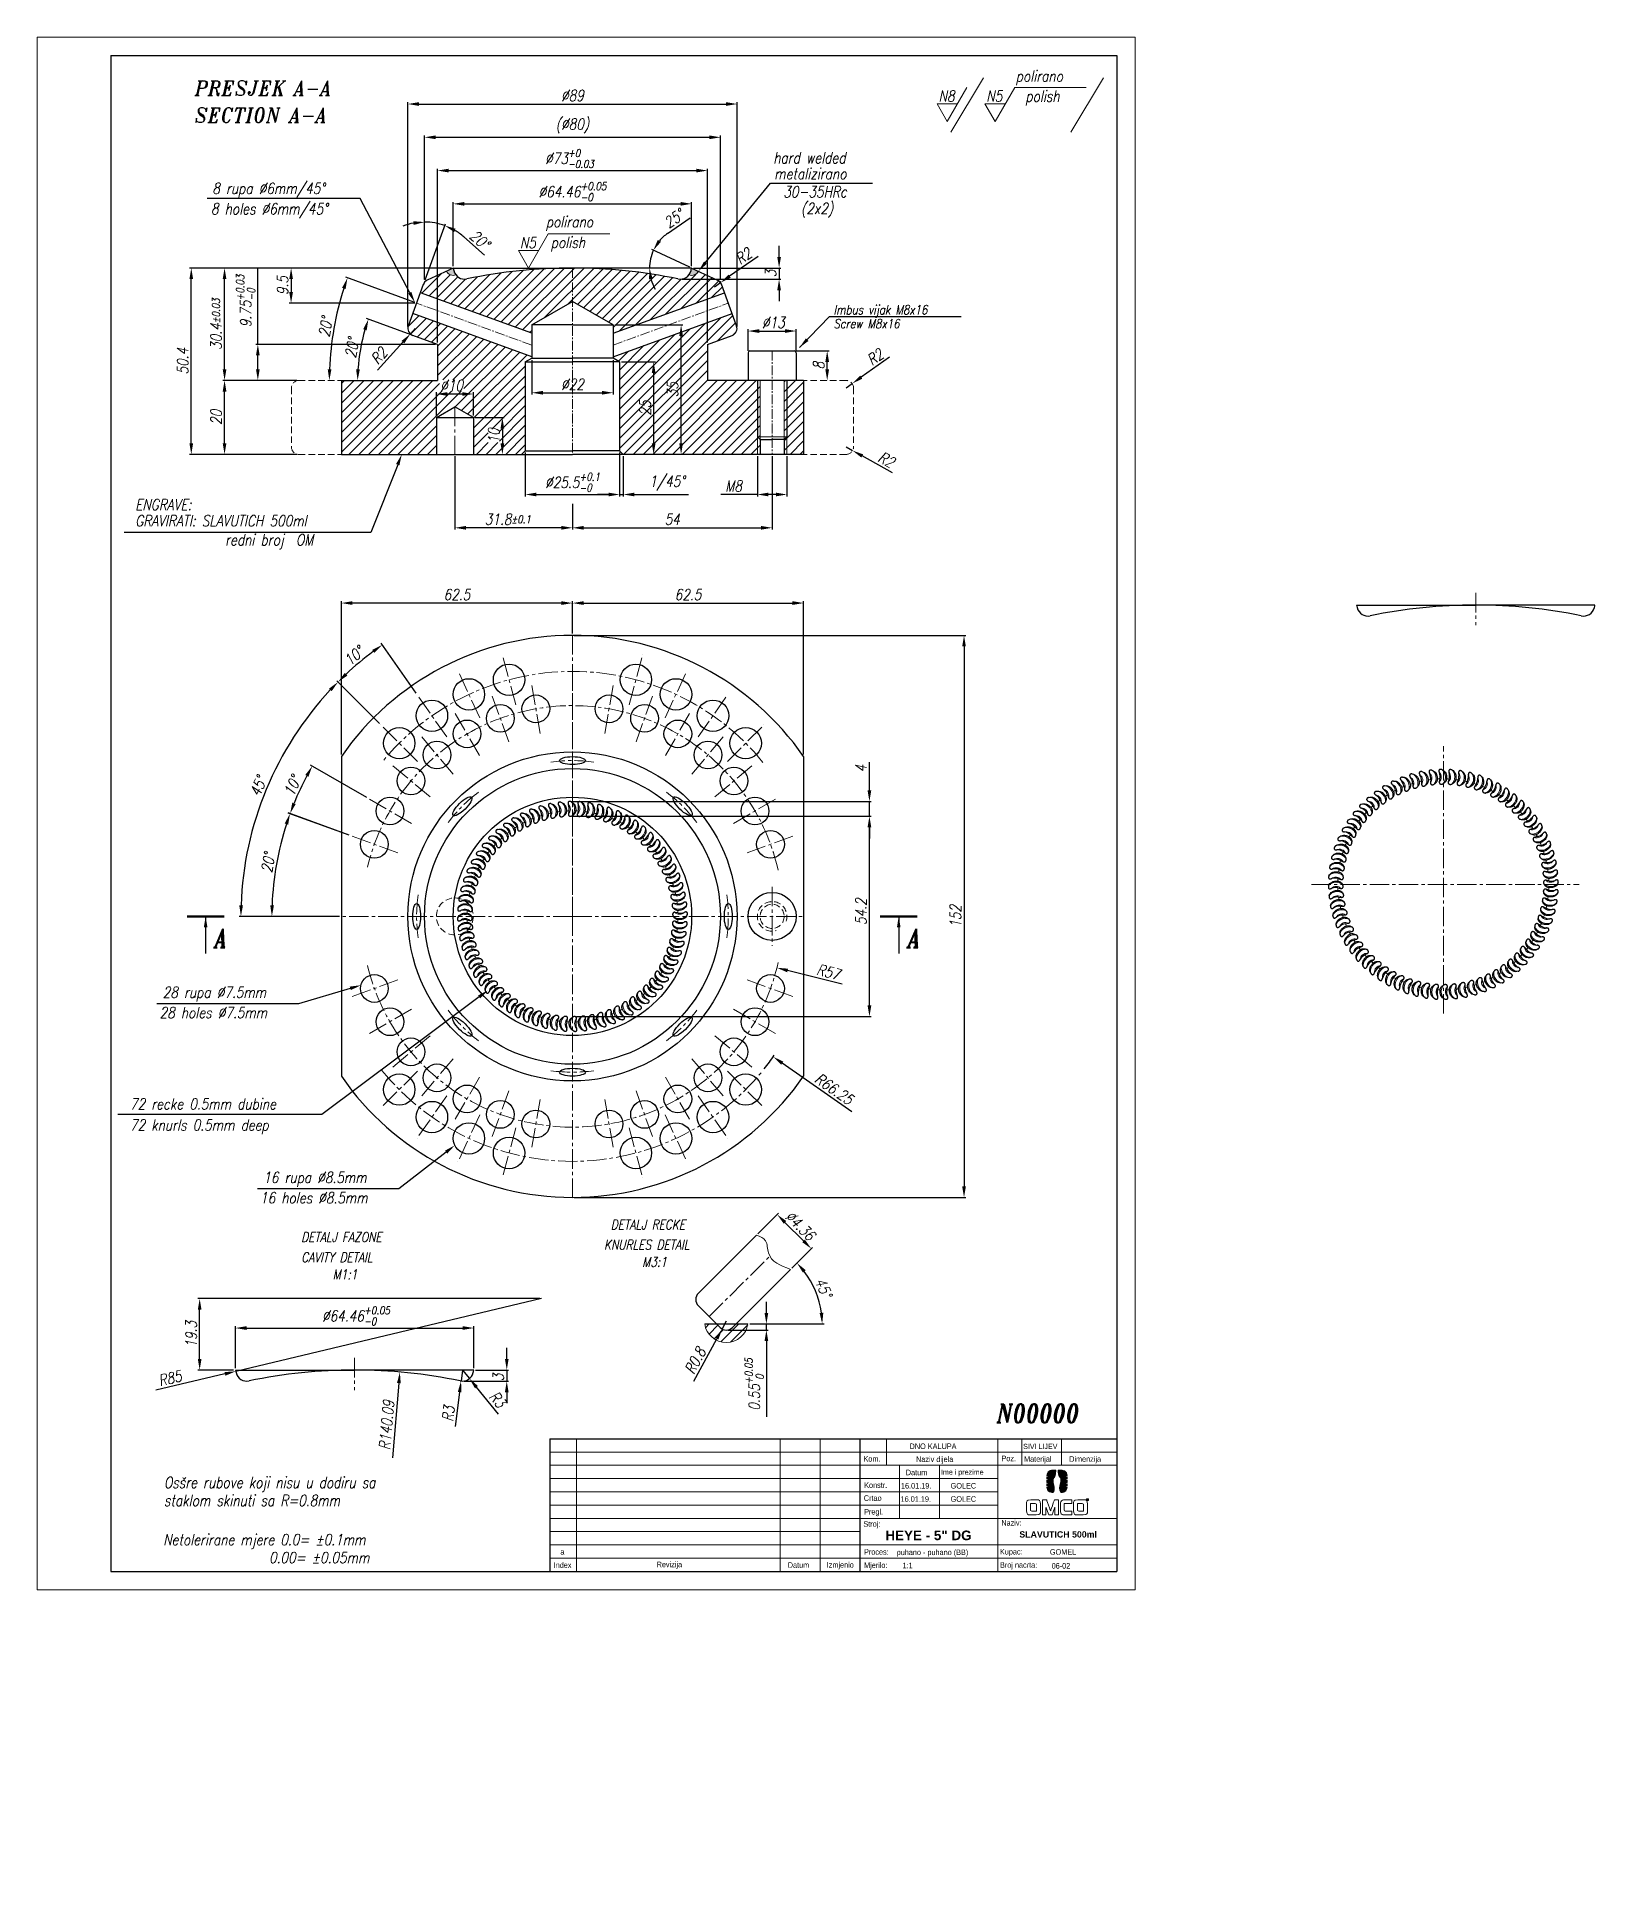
# Model space of a CAD drawing. Extents: x 89 to 510, y -61 to 440.
import ezdxf
from ezdxf import colors
from ezdxf.entities.mleader import LeaderData, LeaderLine
from ezdxf.math import Vec2, Vec3

# ---------------------------------------------------------------- set-up
doc = ezdxf.new("R2010")
doc.units = 0
doc.header["$LTSCALE"] = 7
doc.header["$MEASUREMENT"] = 0
doc.linetypes.add('CENTER2', pattern=[1.125, 0.75, -0.125, 0.125, -0.125])
doc.linetypes.add('HIDDEN', pattern=[0.375, 0.25, -0.125])
doc.layers.get('0').update_dxf_attribs({"linetype": 'CONTINUOUS', "lineweight": 15})
for name, color, linetype, lineweight in [('1', 1, 'CENTER2', 15), ('2', 2, 'HIDDEN', 15), ('3', 3, 'CONTINUOUS', 30), ('4', 5, 'CONTINUOUS', 50), ('8', 252, 'CONTINUOUS', 15), ('ENGLISH', 252, 'CONTINUOUS', 18)]:
    doc.layers.add(name, color=color, linetype=linetype, lineweight=lineweight)
doc.styles.add('ITALICT', font='ITALICT.shx', dxfattribs={"width": 0.8, "height": 3})
doc.styles.get("Standard").update_dxf_attribs({"font": 'isocp.shx', "height": 3})
doc.styles.add('style2', font='')
doc.styles.get('style2').set_extended_font_data('Swis721 Cn BT')
doc.dimstyles.get("Standard").update_dxf_attribs({"dimtxt": 3, "dimasz": 3, "dimexe": 0.5, "dimexo": 0.5, "dimgap": 0.8, "dimtad": 1, "dimdsep": 46, "dimtxsty": 'ITALICT', "dimcen": 0.09, "dimazin": 2, "dimtfac": 1, "dimtmove": 0, "dimatfit": 3, "dimfxl": 1, "dimtolj": 1, "dimtzin": 0, "dimarcsym": 0})
doc.dimstyles.new('Standard$0', dxfattribs={"dimtxt": 3, "dimasz": 3, "dimexe": 0.5, "dimexo": 0.5, "dimgap": 0.8, "dimtad": 1, "dimdsep": 46, "dimtxsty": 'ITALICT', "dimcen": 0.09, "dimazin": 2, "dimtfac": 1, "dimtmove": 0, "dimatfit": 3, "dimfxl": 1, "dimtolj": 1, "dimtzin": 0, "dimarcsym": 0})
doc.dimstyles.new('Standard$2', dxfattribs={"dimtxt": 3, "dimasz": 3, "dimexe": 0.5, "dimexo": 0.5, "dimgap": 0.8, "dimtad": 1, "dimdsep": 46, "dimtxsty": 'ITALICT', "dimcen": 0.09, "dimazin": 2, "dimtfac": 1, "dimtmove": 0, "dimatfit": 3, "dimfxl": 1, "dimtolj": 1, "dimtzin": 0, "dimarcsym": 0})
doc.dimstyles.new('Standard$4', dxfattribs={"dimtxt": 3, "dimasz": 3, "dimexe": 0.5, "dimexo": 0.5, "dimgap": 0.8, "dimtad": 1, "dimdsep": 46, "dimtxsty": 'ITALICT', "dimcen": 0.09, "dimazin": 2, "dimtfac": 1, "dimtmove": 0, "dimatfit": 3, "dimfxl": 1, "dimtolj": 1, "dimtzin": 0, "dimarcsym": 0})

msp = doc.modelspace()

# ---------------------------------------------------------------- texts
at = {"linetype": 'Continuous', "style": 'ITALICT', "width": 0.9}
msp.add_text('PRESJEK A-A', height=4, dxfattribs=at).set_placement((131.651, 424.189))
at = {"style": 'ITALICT', "width": 0.8}
for s, height, p in [('8 rupa %%C6mm/45%%D', 3, (136.421, 397.6)), ('metalizirano', 3, (288.37, 401.571)), ('30-35HRc', 3, (290.818, 396.674)), ('(2x2)', 3, (295.609, 392.179)), ('Imbus vijak M8x16', 2.5, (304.429, 365.027)), ('GRAVIRATI: SLAVUTICH 500ml ', 3, (115.574, 307.698)), ('redni broj  OM', 3, (139.89, 302.541)), ('A', 5, (137.064, 193.8)), ('A', 5, (324.497, 193.8)), ('28 rupa %%C7.5mm', 3, (123.004, 180.166)), ('72 recke 0.5mm dubine', 3, (114.138, 149.967)), ('16 rupa %%C8.5mm', 3, (150.184, 130.094)), ('DETALJ RECKE', 2.625, (244.163, 117.546)), ('DETALJ FAZONE', 2.625, (160.482, 114.159)), ('M1:1', 2.625, (169.015, 104.043)), ('M3:1', 2.625, (252.696, 107.429)), ('N00000', 5, (348.606, 65.289)), ('Osšre rubove koji nisu u dodiru sa', 3, (123.334, 47.585)), ('staklom skinuti sa R=0.8mm', 3, (123.334, 42.727)), ('Netolerirane mjere 0.0= %%p0.1mm', 3, (123.133, 32.125)), ('                0.00= %%p0.05mm', 3, (123.133, 27.267))]:
    msp.add_text(s, height=height, dxfattribs=at).set_placement(p)
at = {"style": 'style2'}
for s, height, p in [('Kom.', 1.5, (312.514, 54.742)), ('DNO KALUPA', 1.5, (324.985, 58.137)), ('Naziv dijela', 1.5, (326.741, 54.634)), ('Poz.', 1.5, (349.821, 54.847)), ('SIVI LIJEV', 1.4, (355.685, 58.15)), ('Materijal', 1.5, (355.939, 54.687)), ('Dimenzija', 1.5, (368.129, 54.691)), ('Datum', 1.5, (323.951, 51.058)), ('Ime i prezime', 1.4, (333.467, 51.193)), ('Crtao', 1.5, (312.592, 44.121)), ('Konstr.', 1.5, (312.687, 47.624)), ('16.01.19.', 1.5, (322.558, 43.871)), ('16.01.19.', 1.5, (322.657, 47.459)), ('GOLEC', 1.5, (336.084, 47.459)), ('GOLEC', 1.5, (336.084, 43.871)), ('Pregl.', 1.5, (312.687, 40.426)), ('Stroj:', 1.5, (312.492, 37.119)), ('Naziv:', 1.5, (349.803, 37.426)), ('a', 1.5, (230.554, 29.588)), ('Proces:', 1.5, (312.666, 29.557)), ('puhano - puhano (BB)', 1.5, (321.495, 29.454)), ('Kupac:', 1.5, (349.423, 29.618)), ('GOMEL', 1.5, (362.93, 29.546)), ('Index', 1.5, (228.725, 26)), ('Revizija', 1.5, (256.572, 26.177)), ('Datum', 1.5, (292.035, 26.013)), ('Izmjenio', 1.5, (302.563, 26.054)), ('Mjerilo:', 1.5, (312.666, 25.969)), ('1:1', 1.5, (323.087, 25.914)), ('Broj nacrta:', 1.5, (349.432, 26.028)), ('06-02', 1.5, (363.4, 25.801))]:
    msp.add_text(s, height=height, dxfattribs=at).set_placement(p)
at = {"attachment_point": 1}
for s, insert, char_height, width in [('{\\fArial|b1|i0|c238|p34;HEYE - 5" DG}', (318.426, 36.087), 2.6, 26.63899), ('{\\fArial|b1|i0|c238|p34;SLAVUTICH 500ml}', (354.663, 35.907), 1.7, 34.36193)]:
    msp.add_mtext(s, dxfattribs=dict(at, insert=insert, char_height=char_height, width=width))
at = {"layer": '8', "style": 'ITALICT', "width": 0.8}
msp.add_text('Screw M8x16', height=2.5, dxfattribs=at).set_placement((304.429, 361.259))
at = {"layer": 'ENGLISH', "linetype": 'Continuous', "style": 'ITALICT', "width": 0.9}
msp.add_text('SECTION A-A', height=4, dxfattribs=at).set_placement((131.651, 416.908))
at = {"layer": 'ENGLISH', "style": 'ITALICT', "width": 0.8}
for s, height, p in [('hard welded', 3, (288.121, 405.854)), ('8 holes %%C6mm/45%%D', 3, (136.06, 392.074)), ('ENGRAVE:', 3, (115.569, 312.061)), ('28 holes %%C7.5mm', 3, (122.143, 174.675)), ('72 knurls 0.5mm deep', 3, (114.138, 144.282)), ('16 holes %%C8.5mm', 3, (149.323, 124.603)), ('CAVITY DETAIL', 2.625, (160.482, 108.704)), ('KNURLES DETAIL', 2.625, (242.343, 112.091))]:
    msp.add_text(s, height=height, dxfattribs=at).set_placement(p)

# ---------------------------------------------------------------- blocks, each defined once
blk = doc.blocks.new('*D12')
at = {"color": 0, "lineweight": -2}
for p, q in [((193.81, 374.43), (193.81, 413.41)), ((196.81, 412.91), (270.81, 412.91)), ((273.81, 374.43), (273.81, 413.41))]:
    blk.add_line(p, q, dxfattribs=at)
at = {"color": 0}
for points in [[(196.81, 413.41), (196.81, 412.41), (193.81, 412.91)], [(270.81, 412.41), (270.81, 413.41), (273.81, 412.91)]]:
    blk.add_solid(points, dxfattribs=at)
at = {"color": 0, "insert": (233.81, 416), "char_height": 3, "attachment_point": 5, "style": 'ITALICT'}
blk.add_mtext('\\A1;(%%c80)', dxfattribs=at)
blk = doc.blocks.new('*D13')
at = {"color": 0, "lineweight": -2}
for p, q in [((189.31, 361.71), (189.31, 422.41)), ((192.31, 421.91), (275.31, 421.91)), ((278.31, 361.71), (278.31, 422.41))]:
    blk.add_line(p, q, dxfattribs=at)
at = {"color": 0}
for points in [[(192.31, 422.41), (192.31, 421.41), (189.31, 421.91)], [(275.31, 421.41), (275.31, 422.41), (278.31, 421.91)]]:
    blk.add_solid(points, dxfattribs=at)
at = {"color": 0, "insert": (233.81, 424.21), "char_height": 3, "attachment_point": 5, "style": 'ITALICT'}
blk.add_mtext('\\A1;%%c89', dxfattribs=at)
blk = doc.blocks.new('*D14')
at = {"color": 0, "linetype": 'ByBlock', "lineweight": -2}
for p, q in [((197.31, 357.4), (197.31, 404.41)), ((200.31, 403.91), (267.31, 403.91)), ((270.31, 357.4), (270.31, 404.41))]:
    blk.add_line(p, q, dxfattribs=at)
at = {"color": 0}
for points in [[(200.31, 404.41), (200.31, 403.41), (197.31, 403.91)], [(267.31, 403.41), (267.31, 404.41), (270.31, 403.91)]]:
    blk.add_solid(points, dxfattribs=at)
at = {"color": 0, "insert": (232.99, 407.19), "char_height": 3, "attachment_point": 5, "style": 'ITALICT'}
blk.add_mtext('\\A1;%%c73{}{\\H0.71x;\\C3;\\S+0^ -0.03;}', dxfattribs=at)
blk = doc.blocks.new('*D15')
at = {"color": 0, "lineweight": -2}
for p, q in [((201.08, 377.55), (157.22, 377.55)), ((157.72, 374.55), (157.72, 371.05)), ((191.17, 368.05), (157.22, 368.05))]:
    blk.add_line(p, q, dxfattribs=at)
at = {"color": 0}
for points in [[(158.22, 374.55), (157.22, 374.55), (157.72, 377.55)], [(157.22, 371.05), (158.22, 371.05), (157.72, 368.05)]]:
    blk.add_solid(points, dxfattribs=at)
at = {"color": 0, "insert": (155.42, 372.8), "char_height": 3, "attachment_point": 5, "rotation": 90, "style": 'ITALICT'}
blk.add_mtext('\\A1;9.5', dxfattribs=at)
blk = doc.blocks.new('*D4')
at = {"color": 0, "linetype": 'ByBlock', "lineweight": -2}
for p, q in [((201.58, 378.05), (201.58, 395.41)), ((204.58, 394.91), (263.04, 394.91)), ((266.04, 378.05), (266.04, 395.41))]:
    blk.add_line(p, q, dxfattribs=at)
at = {"color": 0}
for points in [[(204.58, 395.41), (204.58, 394.41), (201.58, 394.91)], [(263.04, 394.41), (263.04, 395.41), (266.04, 394.91)]]:
    blk.add_solid(points, dxfattribs=at)
at = {"color": 0, "insert": (233.81, 398.19), "char_height": 3, "attachment_point": 5, "style": 'ITALICT'}
blk.add_mtext('\\A1;%%c64.46{}{\\H0.71x;\\C3;\\S+0.05^ -0;}', dxfattribs=at)
blk = doc.blocks.new('*D5')
at = {"color": 0, "linetype": 'ByBlock', "lineweight": -2}
for p, q in [((148.72, 356.9), (148.72, 377.34)), ((196.81, 356.9), (148.22, 356.9)), ((148.72, 350.15), (148.72, 353.9)), ((159.31, 347.15), (148.22, 347.15))]:
    blk.add_line(p, q, dxfattribs=at)
at = {"color": 0}
for points in [[(149.22, 353.9), (148.22, 353.9), (148.72, 356.9)], [(148.22, 350.15), (149.22, 350.15), (148.72, 347.15)]]:
    blk.add_solid(points, dxfattribs=at)
at = {"color": 0, "insert": (145.44, 368.62), "char_height": 3, "attachment_point": 5, "rotation": 90, "style": 'ITALICT'}
blk.add_mtext('\\A1;9.75{}{\\H0.71x;\\C3;\\S+0.03^ -0;}', dxfattribs=at)
blk = doc.blocks.new('*D6')
at = {"color": 0, "lineweight": -2}
for p, q in [((159.31, 347.15), (139.22, 347.15)), ((139.72, 330.15), (139.72, 344.15)), ((159.31, 327.15), (139.22, 327.15))]:
    blk.add_line(p, q, dxfattribs=at)
at = {"color": 0}
for points in [[(139.22, 344.15), (140.22, 344.15), (139.72, 347.15)], [(139.22, 330.15), (140.22, 330.15), (139.72, 327.15)]]:
    blk.add_solid(points, dxfattribs=at)
at = {"color": 0, "insert": (137.42, 337.15), "char_height": 3, "attachment_point": 5, "rotation": 90, "style": 'ITALICT'}
blk.add_mtext('\\A1;20', dxfattribs=at)
blk = doc.blocks.new('*D7')
at = {"color": 0, "lineweight": -2}
for p, q in [((158.68, 377.55), (139.22, 377.55)), ((139.72, 350.15), (139.72, 374.55)), ((159.31, 347.15), (139.22, 347.15))]:
    blk.add_line(p, q, dxfattribs=at)
at = {"color": 0}
for points in [[(139.22, 374.55), (140.22, 374.55), (139.72, 377.55)], [(139.22, 350.15), (140.22, 350.15), (139.72, 347.15)]]:
    blk.add_solid(points, dxfattribs=at)
at = {"color": 0, "insert": (137.42, 362.35), "char_height": 3, "attachment_point": 5, "rotation": 90, "style": 'ITALICT'}
blk.add_mtext('\\A1;30.4{}{\\H0.71x;\\C3;%%p0.03}', dxfattribs=at)
blk = doc.blocks.new('*D8')
at = {"color": 0, "lineweight": -2}
for p, q in [((201.08, 377.55), (130.22, 377.55)), ((130.72, 330.15), (130.72, 374.55)), ((159.31, 327.15), (130.22, 327.15))]:
    blk.add_line(p, q, dxfattribs=at)
at = {"color": 0}
for points in [[(131.22, 374.55), (130.22, 374.55), (130.72, 377.55)], [(130.22, 330.15), (131.22, 330.15), (130.72, 327.15)]]:
    blk.add_solid(points, dxfattribs=at)
at = {"color": 0, "insert": (128.42, 352.35), "char_height": 3, "attachment_point": 5, "rotation": 90, "style": 'ITALICT'}
blk.add_mtext('\\A1;50.4', dxfattribs=at)
blk = doc.blocks.new('*D9')
at = {"color": 0, "lineweight": -2}
for p, q in [((289.69, 380.55), (289.69, 383.55)), ((266.54, 377.55), (290.19, 377.55)), ((289.69, 377.55), (289.69, 374.55)), ((263.45, 374.55), (290.19, 374.55)), ((289.69, 371.55), (289.69, 368.55))]:
    blk.add_line(p, q, dxfattribs=at)
at = {"color": 0}
for points in [[(289.19, 380.55), (290.19, 380.55), (289.69, 377.55)], [(290.19, 371.55), (289.19, 371.55), (289.69, 374.55)]]:
    blk.add_solid(points, dxfattribs=at)
at = {"color": 0, "insert": (287.39, 376.05), "char_height": 3, "attachment_point": 5, "rotation": 90, "style": 'ITALICT'}
blk.add_mtext('\\A1;3', dxfattribs=at)
blk = doc.blocks.new('*D10')
at = {"color": 0, "lineweight": -2}
for p, q in [((233.72, 229.3), (314.62, 229.3)), ((314.12, 178.1), (314.12, 226.3)), ((234.92, 175.1), (314.62, 175.1))]:
    blk.add_line(p, q, dxfattribs=at)
at = {"color": 0}
for points in [[(314.62, 226.3), (313.62, 226.3), (314.12, 229.3)], [(313.62, 178.1), (314.62, 178.1), (314.12, 175.1)]]:
    blk.add_solid(points, dxfattribs=at)
at = {"color": 0, "insert": (311.82, 203.45), "char_height": 3, "attachment_point": 5, "rotation": 90, "style": 'ITALICT'}
blk.add_mtext('\\A1;54.2', dxfattribs=at)
blk = doc.blocks.new('*D11')
at = {"color": 0, "lineweight": -2}
for p, q in [((314.12, 236.28), (314.12, 243.89)), ((233.47, 233.28), (314.62, 233.28)), ((314.12, 229.3), (314.12, 233.28)), ((233.72, 229.3), (314.62, 229.3)), ((314.12, 226.3), (314.12, 223.3))]:
    blk.add_line(p, q, dxfattribs=at)
at = {"color": 0}
for points in [[(313.62, 236.28), (314.62, 236.28), (314.12, 233.28)], [(314.62, 226.3), (313.62, 226.3), (314.12, 229.3)]]:
    blk.add_solid(points, dxfattribs=at)
at = {"color": 0, "insert": (311.82, 242.17), "char_height": 3, "attachment_point": 5, "rotation": 90, "style": 'ITALICT'}
blk.add_mtext('\\A1;4', dxfattribs=at)
blk = doc.blocks.new('*D16')
at = {"color": 0, "lineweight": -2}
blk.add_line((190.15, 359.5), (178.15, 363.87), dxfattribs=at)
blk.add_arc((224.1, 347.15), 48.39, 163.5526, 176.4474, dxfattribs=at)
at = {"color": 0}
for points in [[(177.21, 361.01), (178.16, 360.7), (178.62, 363.7)], [(176.3, 350.13), (175.3, 350.16), (175.7, 347.15)]]:
    blk.add_solid(points, dxfattribs=at)
at = {"color": 0, "insert": (174.17, 355.95), "char_height": 3, "attachment_point": 5, "rotation": 80, "style": 'ITALICT'}
blk.add_mtext('\\A1;20°', dxfattribs=at)
blk = doc.blocks.new('*D17')
at = {"color": 0, "lineweight": -2}
for p, q in [((191.31, 361.21), (189.97, 359.73)), ((181.08, 349.89), (187.96, 357.5))]:
    blk.add_line(p, q, dxfattribs=at)
at = {"color": 0}
blk.add_solid([(187.58, 357.84), (188.33, 357.17), (189.97, 359.73)], dxfattribs=at)
at = {"color": 0, "insert": (181.51, 353.8), "char_height": 3, "attachment_point": 5, "rotation": 47.9094, "style": 'ITALICT'}
blk.add_mtext('\\A1;R2', dxfattribs=at)
blk = doc.blocks.new('*D18')
at = {"color": 0, "lineweight": -2}
blk.add_line((191.2, 368.22), (172.48, 375.04), dxfattribs=at)
blk.add_arc((249.09, 347.15), 81.03, 162.1214, 177.8786, dxfattribs=at)
at = {"color": 0}
for points in [[(172.45, 371.86), (171.5, 372.19), (172.95, 374.86)], [(167.62, 350.16), (168.62, 350.14), (168.06, 347.15)]]:
    blk.add_solid(points, dxfattribs=at)
at = {"color": 0, "insert": (167.03, 361.62), "char_height": 3, "attachment_point": 5, "rotation": 80, "style": 'ITALICT'}
blk.add_mtext('\\A1;20%%d', dxfattribs=at)
blk = doc.blocks.new('*D19')
at = {"color": 0, "linetype": 'ByBlock', "lineweight": -2}
for p, q in [((142.67, 80.01), (142.67, 91.36)), ((145.67, 90.86), (204.13, 90.86)), ((207.13, 80.01), (207.13, 91.36))]:
    blk.add_line(p, q, dxfattribs=at)
at = {"color": 0}
for points in [[(145.67, 91.36), (145.67, 90.36), (142.67, 90.86)], [(204.13, 90.36), (204.13, 91.36), (207.13, 90.86)]]:
    blk.add_solid(points, dxfattribs=at)
at = {"color": 0, "insert": (175.26, 94.15), "char_height": 3, "attachment_point": 5, "style": 'ITALICT'}
blk.add_mtext('\\A1;%%c64.46{}{\\H0.71x;\\C3;\\S+0.05^ -0;}', dxfattribs=at)
blk = doc.blocks.new('*D20')
at = {"color": 0, "lineweight": -2}
for p, q in [((216.04, 82.51), (216.04, 85.51)), ((204.54, 76.51), (216.54, 76.51)), ((207.63, 79.51), (216.54, 79.51)), ((216.04, 79.51), (216.04, 76.51)), ((216.04, 73.51), (216.04, 70.51))]:
    blk.add_line(p, q, dxfattribs=at)
at = {"color": 0}
for points in [[(215.54, 82.51), (216.54, 82.51), (216.04, 79.51)], [(216.54, 73.51), (215.54, 73.51), (216.04, 76.51)]]:
    blk.add_solid(points, dxfattribs=at)
at = {"color": 0, "insert": (213.74, 77.51), "char_height": 3, "attachment_point": 5, "rotation": 90, "style": 'ITALICT'}
blk.add_mtext('\\A1;3', dxfattribs=at)
blk = doc.blocks.new('*D22')
at = {"color": 0, "lineweight": -2}
for p, q in [((319.59, 353.43), (311.9, 348.03)), ((307.81, 345.15), (309.44, 346.3))]:
    blk.add_line(p, q, dxfattribs=at)
at = {"color": 0}
blk.add_solid([(311.61, 348.44), (312.19, 347.62), (309.44, 346.3)], dxfattribs=at)
at = {"color": 0, "insert": (315.65, 353.47), "char_height": 3, "attachment_point": 5, "rotation": 35.1086, "style": 'ITALICT'}
blk.add_mtext('\\A1;R2', dxfattribs=at)
blk = doc.blocks.new('*D23')
at = {"color": 0, "lineweight": -2}
for p, q in [((307.81, 329.15), (309.56, 328.18)), ((320.4, 322.17), (312.18, 326.73))]:
    blk.add_line(p, q, dxfattribs=at)
at = {"color": 0}
blk.add_solid([(312.42, 327.16), (311.94, 326.29), (309.56, 328.18)], dxfattribs=at)
at = {"color": 0, "insert": (318.72, 325.73), "char_height": 3, "attachment_point": 5, "rotation": 330.9977, "style": 'ITALICT'}
blk.add_mtext('\\A1;R2', dxfattribs=at)
blk = doc.blocks.new('*D24')
at = {"color": 0, "lineweight": -2}
for p, q in [((202.01, 326.65), (202.01, 306.8)), ((233.81, 313.75), (233.81, 306.8)), ((230.81, 307.3), (205.01, 307.3))]:
    blk.add_line(p, q, dxfattribs=at)
at = {"color": 0}
for points in [[(205.01, 307.8), (205.01, 306.8), (202.01, 307.3)], [(230.81, 307.8), (230.81, 306.8), (233.81, 307.3)]]:
    blk.add_solid(points, dxfattribs=at)
at = {"color": 0, "insert": (216.31, 309.6), "char_height": 3, "attachment_point": 5, "style": 'ITALICT'}
blk.add_mtext('\\A1;31.8{}{\\H0.71x;\\C3;%%p0.1}', dxfattribs=at)
blk = doc.blocks.new('*D25')
at = {"color": 0, "lineweight": -2}
for p, q in [((207.51, 337.15), (215.35, 337.15)), ((214.85, 334.15), (214.85, 330.15))]:
    blk.add_line(p, q, dxfattribs=at)
at = {"color": 0}
for points in [[(214.35, 334.15), (215.35, 334.15), (214.85, 337.15)], [(214.35, 330.15), (215.35, 330.15), (214.85, 327.15)]]:
    blk.add_solid(points, dxfattribs=at)
at = {"color": 0, "insert": (212.55, 332.15), "char_height": 3, "attachment_point": 5, "rotation": 90, "style": 'ITALICT'}
blk.add_mtext('\\A1;10', dxfattribs=at)
blk = doc.blocks.new('*D26')
at = {"color": 0, "lineweight": -2}
for p, q in [((197.01, 337.65), (197.01, 343.98)), ((204.01, 343.48), (200.01, 343.48)), ((207.01, 337.65), (207.01, 343.98))]:
    blk.add_line(p, q, dxfattribs=at)
at = {"color": 0}
for points in [[(200.01, 343.98), (200.01, 342.98), (197.01, 343.48)], [(204.01, 343.98), (204.01, 342.98), (207.01, 343.48)]]:
    blk.add_solid(points, dxfattribs=at)
at = {"color": 0, "insert": (201.13, 345.78), "char_height": 3, "attachment_point": 5, "style": 'ITALICT'}
blk.add_mtext('\\A1;%%c10', dxfattribs=at)
blk = doc.blocks.new('*D27')
at = {"color": 0, "lineweight": -2}
for p, q in [((281.31, 355.15), (281.31, 361.01)), ((284.31, 360.51), (291.31, 360.51)), ((294.31, 355.15), (294.31, 361.01))]:
    blk.add_line(p, q, dxfattribs=at)
at = {"color": 0}
for points in [[(284.31, 361.01), (284.31, 360.01), (281.31, 360.51)], [(291.31, 360.01), (291.31, 361.01), (294.31, 360.51)]]:
    blk.add_solid(points, dxfattribs=at)
at = {"color": 0, "insert": (288.15, 362.81), "char_height": 3, "attachment_point": 5, "style": 'ITALICT'}
blk.add_mtext('\\A1;%%c13', dxfattribs=at)
blk = doc.blocks.new('*D28')
at = {"color": 0, "lineweight": -2}
for p, q in [((283.81, 326.65), (283.81, 315.8)), ((291.81, 326.65), (291.81, 315.8)), ((283.81, 316.3), (273.95, 316.3)), ((288.81, 316.3), (286.81, 316.3))]:
    blk.add_line(p, q, dxfattribs=at)
at = {"color": 0}
for points in [[(286.81, 316.8), (286.81, 315.8), (283.81, 316.3)], [(288.81, 316.8), (288.81, 315.8), (291.81, 316.3)]]:
    blk.add_solid(points, dxfattribs=at)
at = {"color": 0, "insert": (277.38, 318.6), "char_height": 3, "attachment_point": 5, "style": 'ITALICT'}
blk.add_mtext('\\A1;M8', dxfattribs=at)
blk = doc.blocks.new('*D29')
at = {"color": 0, "lineweight": -2}
for p, q in [((294.31, 355.15), (303.2, 355.15)), ((302.7, 350.15), (302.7, 352.15))]:
    blk.add_line(p, q, dxfattribs=at)
at = {"color": 0}
for points in [[(302.2, 352.15), (303.2, 352.15), (302.7, 355.15)], [(302.2, 350.15), (303.2, 350.15), (302.7, 347.15)]]:
    blk.add_solid(points, dxfattribs=at)
at = {"color": 0, "insert": (300.4, 351.15), "char_height": 3, "attachment_point": 5, "rotation": 90, "style": 'ITALICT'}
blk.add_mtext('\\A1;8', dxfattribs=at)
blk = doc.blocks.new('*D30')
at = {"color": 0, "lineweight": -2}
for p, q in [((287.81, 326.65), (287.81, 306.8)), ((233.81, 313.75), (233.81, 306.8)), ((236.81, 307.3), (284.81, 307.3))]:
    blk.add_line(p, q, dxfattribs=at)
at = {"color": 0}
for points in [[(236.81, 307.8), (236.81, 306.8), (233.81, 307.3)], [(284.81, 307.8), (284.81, 306.8), (287.81, 307.3)]]:
    blk.add_solid(points, dxfattribs=at)
at = {"color": 0, "insert": (260.81, 309.6), "char_height": 3, "attachment_point": 5, "style": 'ITALICT'}
blk.add_mtext('\\A1;54', dxfattribs=at)
blk = doc.blocks.new('*D31')
at = {"color": 0, "lineweight": -2}
for p, q in [((222.81, 352.66), (222.81, 343.32)), ((244.81, 352.66), (244.81, 343.32)), ((225.81, 343.82), (241.81, 343.82))]:
    blk.add_line(p, q, dxfattribs=at)
at = {"color": 0}
for points in [[(225.81, 344.32), (225.81, 343.32), (222.81, 343.82)], [(241.81, 344.32), (241.81, 343.32), (244.81, 343.82)]]:
    blk.add_solid(points, dxfattribs=at)
at = {"color": 0, "insert": (233.81, 346.12), "char_height": 3, "attachment_point": 5, "style": 'ITALICT'}
blk.add_mtext('\\A1;%%c22', dxfattribs=at)
blk = doc.blocks.new('*D32')
at = {"color": 0, "lineweight": -2}
for p, q in [((221.06, 327.65), (221.06, 315.8)), ((246.56, 327.65), (246.56, 315.8)), ((224.06, 316.3), (243.56, 316.3))]:
    blk.add_line(p, q, dxfattribs=at)
at = {"color": 0}
for points in [[(224.06, 316.8), (224.06, 315.8), (221.06, 316.3)], [(243.56, 316.8), (243.56, 315.8), (246.56, 316.3)]]:
    blk.add_solid(points, dxfattribs=at)
at = {"color": 0, "insert": (233.81, 319.58), "char_height": 3, "attachment_point": 5, "style": 'ITALICT'}
blk.add_mtext('\\A1;%%c25.5{}{\\H0.71x;\\C3;\\S+0.1^ -0;}', dxfattribs=at)
blk = doc.blocks.new('*D33')
at = {"color": 0, "lineweight": -2}
for p, q in [((247.56, 326.65), (247.56, 315.8)), ((243.56, 316.3), (240.56, 316.3)), ((246.56, 316.3), (247.56, 316.3)), ((250.56, 316.3), (265.21, 316.3))]:
    blk.add_line(p, q, dxfattribs=at)
at = {"color": 0}
for points in [[(243.56, 316.8), (243.56, 315.8), (246.56, 316.3)], [(250.56, 316.8), (250.56, 315.8), (247.56, 316.3)]]:
    blk.add_solid(points, dxfattribs=at)
at = {"color": 0, "insert": (259.39, 319.38), "char_height": 3, "attachment_point": 5, "style": 'ITALICT'}
blk.add_mtext('\\A1;1/45%%d', dxfattribs=at)
blk = doc.blocks.new('*D34')
at = {"color": 0, "lineweight": -2}
for p, q in [((245.31, 362.15), (263.69, 362.15)), ((263.19, 330.15), (263.19, 359.15))]:
    blk.add_line(p, q, dxfattribs=at)
at = {"color": 0}
for points in [[(262.69, 359.15), (263.69, 359.15), (263.19, 362.15)], [(262.69, 330.15), (263.69, 330.15), (263.19, 327.15)]]:
    blk.add_solid(points, dxfattribs=at)
at = {"color": 0, "insert": (260.89, 344.65), "char_height": 3, "attachment_point": 5, "rotation": 90, "style": 'ITALICT'}
blk.add_mtext('\\A1;35', dxfattribs=at)
blk = doc.blocks.new('*D35')
at = {"color": 0, "lineweight": -2}
for p, q in [((247.06, 352.15), (256.26, 352.15)), ((255.76, 349.15), (255.76, 330.15))]:
    blk.add_line(p, q, dxfattribs=at)
at = {"color": 0}
for points in [[(255.26, 349.15), (256.26, 349.15), (255.76, 352.15)], [(255.26, 330.15), (256.26, 330.15), (255.76, 327.15)]]:
    blk.add_solid(points, dxfattribs=at)
at = {"color": 0, "insert": (253.46, 339.65), "char_height": 3, "attachment_point": 5, "rotation": 90, "style": 'ITALICT'}
blk.add_mtext('\\A1;25', dxfattribs=at)
blk = doc.blocks.new('*D46')
at = {"color": 0, "lineweight": -2}
for p, q in [((234.31, 278.2), (340.2, 278.2)), ((339.7, 275.2), (339.7, 129.2)), ((234.31, 126.2), (340.2, 126.2))]:
    blk.add_line(p, q, dxfattribs=at)
at = {"color": 0}
for points in [[(339.2, 275.2), (340.2, 275.2), (339.7, 278.2)], [(339.2, 129.2), (340.2, 129.2), (339.7, 126.2)]]:
    blk.add_solid(points, dxfattribs=at)
at = {"color": 0, "insert": (337.4, 202.2), "char_height": 3, "attachment_point": 5, "rotation": 90, "style": 'ITALICT'}
blk.add_mtext('\\A1;152', dxfattribs=at)
blk = doc.blocks.new('*D47')
at = {"color": 0, "lineweight": -2}
for p, q in [((171.31, 245.94), (171.31, 287.44)), ((230.81, 286.94), (174.31, 286.94)), ((233.81, 278.7), (233.81, 287.44))]:
    blk.add_line(p, q, dxfattribs=at)
at = {"color": 0}
for points in [[(174.31, 287.44), (174.31, 286.44), (171.31, 286.94)], [(230.81, 287.44), (230.81, 286.44), (233.81, 286.94)]]:
    blk.add_solid(points, dxfattribs=at)
at = {"color": 0, "insert": (202.56, 289.24), "char_height": 3, "attachment_point": 5, "style": 'ITALICT'}
blk.add_mtext('\\A1;62.5', dxfattribs=at)
blk = doc.blocks.new('*D48')
at = {"color": 0, "lineweight": -2}
for p, q in [((233.81, 278.7), (233.81, 287.44)), ((236.81, 286.94), (293.31, 286.94)), ((296.31, 245.94), (296.31, 287.44))]:
    blk.add_line(p, q, dxfattribs=at)
at = {"color": 0}
for points in [[(236.81, 287.44), (236.81, 286.44), (233.81, 286.94)], [(293.31, 287.44), (293.31, 286.44), (296.31, 286.94)]]:
    blk.add_solid(points, dxfattribs=at)
at = {"color": 0, "insert": (265.06, 289.24), "char_height": 3, "attachment_point": 5, "style": 'ITALICT'}
blk.add_mtext('\\A1;62.5', dxfattribs=at)
blk = doc.blocks.new('*D49')
at = {"color": 0, "lineweight": -2}
blk.add_line((306.79, 183.85), (292, 187.57), dxfattribs=at)
at = {"color": 0}
blk.add_solid([(292.12, 188.05), (291.87, 187.08), (289.09, 188.3)], dxfattribs=at)
at = {"color": 0, "insert": (303.03, 187.17), "char_height": 3, "attachment_point": 5, "rotation": 345.8882, "style": 'ITALICT'}
blk.add_mtext('\\A1;R57', dxfattribs=at)
blk = doc.blocks.new('*D50')
at = {"color": 0, "lineweight": -2}
blk.add_line((309.38, 149.35), (290.56, 162.51), dxfattribs=at)
blk.add_arc((233.81, 202.2), 66.25, 321.4891, 325.4645, dxfattribs=at)
at = {"color": 0}
blk.add_solid([(290.84, 162.92), (290.27, 162.1), (288.1, 164.23)], dxfattribs=at)
at = {"color": 0, "insert": (304.56, 155.52), "char_height": 3, "attachment_point": 5, "rotation": 325.032, "style": 'ITALICT'}
blk.add_mtext('\\A1;R66.25', dxfattribs=at)
blk = doc.blocks.new('*D51')
at = {"color": 0, "lineweight": -2}
for p, q in [((178.17, 234.32), (162.99, 243.08)), ((173.43, 224.17), (156.97, 230.16))]:
    blk.add_line(p, q, dxfattribs=at)
blk.add_arc((233.81, 202.2), 81.27, 152.1152, 157.8848, dxfattribs=at)
at = {"color": 0}
for points in [[(161.54, 240.45), (162.41, 239.96), (163.43, 242.83)], [(158.98, 232.61), (158.05, 232.97), (157.44, 229.99)]]:
    blk.add_solid(points, dxfattribs=at)
at = {"color": 0, "insert": (158.07, 237.51), "char_height": 3, "attachment_point": 5, "rotation": 65, "style": 'ITALICT'}
blk.add_mtext('\\A1;10°', dxfattribs=at)
blk = doc.blocks.new('*D52')
at = {"color": 0, "lineweight": -2}
for p, q in [((173.43, 224.17), (156.95, 230.17)), ((170.81, 202.2), (152.02, 202.2))]:
    blk.add_line(p, q, dxfattribs=at)
blk.add_arc((233.81, 202.2), 81.29, 162.1147, 177.8853, dxfattribs=at)
at = {"color": 0}
for points in [[(155.98, 227.32), (156.92, 227), (157.42, 230)], [(153.08, 205.19), (152.08, 205.21), (152.52, 202.2)]]:
    blk.add_solid(points, dxfattribs=at)
at = {"color": 0, "insert": (151.49, 216.71), "char_height": 3, "attachment_point": 5, "rotation": 80, "style": 'ITALICT'}
blk.add_mtext('\\A1;20°', dxfattribs=at)
blk = doc.blocks.new('*D53')
at = {"color": 0, "lineweight": -2}
for p, q in [((181.66, 254.35), (170.05, 265.95)), ((170.81, 202.2), (143.65, 202.2))]:
    blk.add_line(p, q, dxfattribs=at)
blk.add_arc((233.81, 202.2), 89.66, 136.9171, 178.0829, dxfattribs=at)
at = {"color": 0}
for points in [[(167.96, 263.79), (168.68, 263.09), (170.41, 265.6)], [(144.7, 205.19), (143.7, 205.21), (144.15, 202.2)]]:
    blk.add_solid(points, dxfattribs=at)
at = {"color": 0, "insert": (148.85, 237.39), "char_height": 3, "attachment_point": 5, "rotation": 67.5, "style": 'ITALICT'}
blk.add_mtext('\\A1;45°', dxfattribs=at)
blk = doc.blocks.new('*D54')
at = {"color": 0, "lineweight": -2}
for p, q in [((191.51, 262.61), (182.1, 276.05)), ((181.66, 254.35), (170.06, 265.95))]:
    blk.add_line(p, q, dxfattribs=at)
blk.add_arc((233.81, 202.2), 89.66, 126.9173, 133.0827, dxfattribs=at)
at = {"color": 0}
for points in [[(179.66, 274.28), (180.25, 273.47), (182.38, 275.64)], [(172.92, 267.32), (172.22, 268.04), (170.41, 265.59)]]:
    blk.add_solid(points, dxfattribs=at)
at = {"color": 0, "insert": (174.7, 272.64), "char_height": 3, "attachment_point": 5, "rotation": 40, "style": 'ITALICT'}
blk.add_mtext('\\A1;10°', dxfattribs=at)
blk = doc.blocks.new('*D56')
at = {"color": 0, "linetype": 'ByBlock', "lineweight": -2}
for p, q in [((283.92, 116.33), (289.51, 121.92)), ((291.28, 119.45), (296.28, 114.44)), ((293.17, 107.09), (298.76, 112.67))]:
    blk.add_line(p, q, dxfattribs=at)
at = {"color": 0}
for points in [[(291.63, 119.8), (290.93, 119.09), (289.16, 121.57)], [(295.93, 114.09), (296.64, 114.8), (298.41, 112.32)]]:
    blk.add_solid(points, dxfattribs=at)
at = {"color": 0, "insert": (295.41, 118.57), "char_height": 3, "attachment_point": 5, "rotation": 315, "style": 'ITALICT'}
blk.add_mtext('\\A1;%%C4.36', dxfattribs=at)
blk = doc.blocks.new('A$C0FD72C1E')
for p, q in [((4.36, 12.08), (-0.96, 2.86)), ((8.79, 14.65), (0, 0)), ((17.26, 12.08), (11.94, 2.86)), ((17.26, 12.08), (36.56, 12.08)), ((41.25, 14.65), (32.45, 0)), ((-3.7, 7.62), (-0.96, 2.86)), ((1.79, 7.62), (-3.7, 7.62)), ((9.19, 7.62), (11.94, 2.86)), ((14.69, 7.62), (9.19, 7.62))]:
    blk.add_line(p, q)
at = {"style": 'ITALICT', "width": 0.8}
for s, p in [('polirano', (17.55, 13.67)), ('N8', (-3.32, 8.24)), ('N5', (9.58, 8.24))]:
    blk.add_text(s, height=3, dxfattribs=at).set_placement(p)
at = {"layer": 'ENGLISH', "style": 'ITALICT', "width": 0.8}
blk.add_text('polish', height=3, dxfattribs=at).set_placement((20.16, 8.23))
blk = doc.blocks.new('A$C06FE1C3C')
for p, q in [((-9.22, 5.32), (-9.22, 21.93)), ((-9.22, 5.32), (0, 0)), ((-4.76, 2.75), (-4.76, -2.75)), ((-4.76, -2.75), (0, 0))]:
    blk.add_line(p, q)
at = {"style": 'ITALICT', "width": 0.8}
for s, p in [('polirano', (-11.02, 4.68)), ('N5', (-5.38, -2.36))]:
    blk.add_text(s, height=3, rotation=90, dxfattribs=at).set_placement(p)
at = {"layer": 'ENGLISH', "style": 'ITALICT', "width": 0.8}
blk.add_text('polish', height=3, rotation=90, dxfattribs=at).set_placement((-5.45, 6.02))
blk = doc.blocks.new('*D81')
at = {"color": 0, "lineweight": -2}
for p, q in [((224.95, 98.81), (132.49, 98.81)), ((132.99, 82.51), (132.99, 95.81)), ((142.17, 79.51), (132.49, 79.51))]:
    blk.add_line(p, q, dxfattribs=at)
at = {"color": 0}
for points in [[(133.49, 95.81), (132.49, 95.81), (132.99, 98.81)], [(132.49, 82.51), (133.49, 82.51), (132.99, 79.51)]]:
    blk.add_solid(points, dxfattribs=at)
at = {"color": 0, "insert": (130.69, 89.16), "char_height": 3, "attachment_point": 5, "rotation": 90, "style": 'ITALICT'}
blk.add_mtext('\\A1;19.3', dxfattribs=at)
blk = doc.blocks.new('*D170')
at = {"color": 0, "lineweight": -2}
for p, q in [((225.45, 98.81), (142.75, 79.15)), ((139.83, 78.46), (121.16, 74.02))]:
    blk.add_line(p, q, dxfattribs=at)
at = {"color": 0}
blk.add_solid([(139.95, 77.97), (139.71, 78.95), (142.75, 79.15)], dxfattribs=at)
at = {"color": 0, "insert": (124.97, 77.29), "char_height": 3, "attachment_point": 5, "rotation": 13.3686, "style": 'ITALICT'}
blk.add_mtext('\\A1;R85', dxfattribs=at)
blk = doc.blocks.new('*D171')
at = {"color": 0, "lineweight": -2}
for p, q in [((204.04, 79.51), (205.95, 77.19)), ((213.82, 67.61), (207.85, 74.87))]:
    blk.add_line(p, q, dxfattribs=at)
at = {"color": 0}
blk.add_solid([(208.24, 75.19), (207.46, 74.55), (205.95, 77.19)], dxfattribs=at)
at = {"color": 0, "insert": (213.56, 71.54), "char_height": 3, "attachment_point": 5, "rotation": 309.3984, "style": 'ITALICT'}
blk.add_mtext('\\A1;R3', dxfattribs=at)
blk = doc.blocks.new('*D172')
at = {"color": 0, "lineweight": -2}
for p, q in [((204.04, 79.51), (203.67, 76.53)), ((202.15, 64.22), (203.31, 73.55))]:
    blk.add_line(p, q, dxfattribs=at)
at = {"color": 0}
blk.add_solid([(203.8, 73.49), (202.81, 73.61), (203.67, 76.53)], dxfattribs=at)
at = {"color": 0, "insert": (200.26, 67.68), "char_height": 3, "attachment_point": 5, "rotation": 82.9446, "style": 'ITALICT'}
blk.add_mtext('\\A1;R3', dxfattribs=at)
blk = doc.blocks.new('*D173')
at = {"color": 0, "lineweight": -2}
blk.add_line((186.87, 75.98), (185.1, 55.8), dxfattribs=at)
at = {"color": 0}
blk.add_solid([(187.36, 75.94), (186.37, 76.03), (187.13, 78.97)], dxfattribs=at)
at = {"color": 0, "insert": (183.56, 64.6), "char_height": 3, "attachment_point": 5, "rotation": 84.9902, "style": 'ITALICT'}
blk.add_mtext('\\A1;R140.09', dxfattribs=at)
blk = doc.blocks.new('*D174')
at = {"color": 0, "lineweight": -2}
for p, q in [((193.81, 374.84), (193.81, 390.49)), ((193.98, 374.4), (199.47, 389.49)), ((204.43, 385.97), (210, 381.05))]:
    blk.add_line(p, q, dxfattribs=at)
for start, end in [(100.7195, 111.439), (70, 90), (48.561, 59.2805)]:
    blk.add_arc((193.81, 373.93), 16.06, start, end, dxfattribs=at)
at = {"color": 0}
for points in [[(190.87, 389.21), (190.77, 390.2), (193.81, 389.99)], [(202.22, 388.18), (201.8, 387.28), (199.3, 389.02)]]:
    blk.add_solid(points, dxfattribs=at)
at = {"color": 0, "insert": (208.74, 385.23), "char_height": 3, "attachment_point": 5, "rotation": 318.561, "style": 'ITALICT'}
blk.add_mtext('\\A1;20%%d', dxfattribs=at)
blk = doc.blocks.new('*D175')
at = {"color": 0, "lineweight": -2}
for p, q in [((259.53, 386.92), (265.63, 391.16)), ((265.58, 377.76), (255.24, 382.58))]:
    blk.add_line(p, q, dxfattribs=at)
for start, end in [(124.7911, 139.8955), (155, 180), (195.1045, 210.2089)]:
    blk.add_arc((266.04, 377.55), 11.41, start, end, dxfattribs=at)
at = {"color": 0}
for points in [[(256.89, 385.17), (257.73, 384.63), (255.69, 382.37)], [(255.51, 374.64), (254.52, 374.51), (254.62, 377.55)]]:
    blk.add_solid(points, dxfattribs=at)
at = {"color": 0, "insert": (261.26, 390.93), "char_height": 3, "attachment_point": 5, "rotation": 34.7911, "style": 'ITALICT'}
blk.add_mtext('\\A1;25%%d', dxfattribs=at)
blk = doc.blocks.new('*D176')
at = {"color": 0, "lineweight": -2}
for p, q in [((284.02, 380.7), (276.31, 375.33)), ((272.21, 372.46), (273.85, 373.61))]:
    blk.add_line(p, q, dxfattribs=at)
at = {"color": 0}
blk.add_solid([(276.03, 375.74), (276.6, 374.92), (273.85, 373.61)], dxfattribs=at)
at = {"color": 0, "insert": (280.08, 380.76), "char_height": 3, "attachment_point": 5, "rotation": 34.9022, "style": 'ITALICT'}
blk.add_mtext('\\A1;R2', dxfattribs=at)
blk = doc.blocks.new('*D182')
at = {"color": 0, "lineweight": -2}
blk.add_line((281.76, 91.97), (301.85, 91.97), dxfattribs=at)
blk.add_arc((278.05, 91.97), 23.29, 7.3847, 37.6153, dxfattribs=at)
at = {"color": 0}
for points in [[(296.88, 106.52), (296.13, 105.85), (294.52, 108.44)], [(300.65, 94.93), (301.65, 94.99), (301.35, 91.97)]]:
    blk.add_solid(points, dxfattribs=at)
at = {"color": 0, "insert": (301.7, 101.76), "char_height": 3, "attachment_point": 5, "rotation": 292.5, "style": 'ITALICT'}
blk.add_mtext('\\A1;45%%d', dxfattribs=at)
blk = doc.blocks.new('*D183')
at = {"color": 0, "linetype": 'ByBlock', "lineweight": -2}
for p, q in [((275.41, 92.72), (274.27, 90.61)), ((266.63, 76.48), (272.84, 87.97))]:
    blk.add_line(p, q, dxfattribs=at)
at = {"color": 0}
blk.add_solid([(273.28, 87.73), (272.4, 88.21), (274.27, 90.61)], dxfattribs=at)
at = {"color": 0, "insert": (267, 82), "char_height": 3, "attachment_point": 5, "rotation": 61.5871, "style": 'ITALICT'}
blk.add_mtext('\\A1;R0.8', dxfattribs=at)
blk = doc.blocks.new('*D184')
at = {"color": 0, "lineweight": -2}
for p, q in [((286.25, 94.97), (286.25, 97.97)), ((275.91, 90.32), (286.75, 90.32)), ((281.76, 91.97), (286.75, 91.97)), ((286.25, 90.32), (286.25, 91.97)), ((286.25, 87.32), (286.25, 66.88))]:
    blk.add_line(p, q, dxfattribs=at)
at = {"color": 0}
for points in [[(285.75, 94.97), (286.75, 94.97), (286.25, 91.97)], [(286.75, 87.32), (285.75, 87.32), (286.25, 90.32)]]:
    blk.add_solid(points, dxfattribs=at)
at = {"color": 0, "insert": (282.96, 75.6), "char_height": 3, "attachment_point": 5, "rotation": 90, "style": 'ITALICT'}
blk.add_mtext('\\A1;0.55{}{\\H0.71x;\\C3;\\S+0.05^  0;}{{}}', dxfattribs=at)

# ---------------------------------------------------------------- dimensions: what is measured, and where the dimension line sits
for base, p1, p2, text, override, picture, middle in [((278.307, 421.91), (189.307, 361.213), (278.307, 361.213), '%%c<>', {"dimtmove": 0}, '*D13', (233.807, 421.91)), ((273.808, 412.91), (193.807, 373.927), (273.808, 373.927), '(%%c<>)', {"dimtmove": 0}, '*D12', (233.807, 412.91)), ((270.307, 403.91), (197.307, 356.9), (270.307, 356.9), '<>{}{\\H0.71x;\\C3;\\S+0^ -0.03;}', {"dimpost": '%%c<>', "dimtp": 0, "dimtm": 0.03, "dimtdec": 2, "dimtmove": 0, "dimfxl": 1.5, "dimtzin": 8, "dimarcsym": 1}, '*D14', (232.993, 403.91)), ((207.126, 90.864), (142.666, 79.507), (207.126, 79.507), '<>{}{\\H0.71x;\\C3;\\S+0.05^ -0;}', {"dimpost": '%%c<>', "dimtp": 0.05, "dimfxl": 1.5, "dimtzin": 8, "dimarcsym": 1}, '*D19', (175.259, 90.864))]:
    dim = msp.add_linear_dim(base=base, p1=p1, p2=p2, text=text, dimstyle='Standard', override=override)
    dim.commit()
    dim.dimension.update_dxf_attribs({"geometry": picture, "text_midpoint": middle, "dimtype": 160})
for base, p1, p2, text, override, picture, middle in [((266.037, 394.91), (201.577, 377.55), (266.037, 377.55), '<>{}{\\H0.71x;\\C3;\\S+0.05^ -0;}', {"dimpost": '%%c<>', "dimtp": 0.05, "dimtmove": 0, "dimfxl": 1.5, "dimtzin": 8, "dimarcsym": 1}, '*D4', (233.807, 398.195)), ((246.557, 316.298), (221.057, 328.15), (246.557, 328.15), '%%c<>{}{\\H0.71x;\\C3;\\S+0.1^ -0;}', {"dimtp": 0.1, "dimtm": 0, "dimtmove": 0}, '*D32', (233.807, 319.583))]:
    dim = msp.add_linear_dim(base=base, p1=p1, p2=p2, text=text, dimstyle='Standard', override=override)
    dim.commit()
    dim.dimension.update_dxf_attribs({"geometry": picture, "text_midpoint": middle})
for base, line1, line2, dimstyle, picture, middle in [((195.671, 389.8766), ((193.5234, 373.1483), (193.8067, 373.9268)), ((193.8067, 373.9268), (193.8067, 374.3439)), 'Standard$2', '*D174', (208.7412, 385.2312)), ((254.745, 379.204), ((266.037, 377.55), (273.057, 374.277)), ((266.037, 377.55), (233.807, 377.55)), 'Standard$2', '*D175', (261.263, 390.931)), ((170.245, 365.837), ((168.06, 347.15), (197.307, 347.15)), ((222.807, 356.716), (191.668, 368.05)), 'Standard', '*D18', (167.027, 361.62)), ((177.009, 358.31), ((175.704, 347.15), (197.307, 347.15)), ((197.307, 356.9), (190.623, 359.333)), 'Standard', '*D16', (174.174, 355.953)), ((178.2, 272.524), ((199.823, 250.732), (191.793, 262.2)), ((191.911, 244.093), (182.012, 253.993)), 'Standard', '*D54', (174.7, 272.639)), ((156.158, 247.028), ((191.911, 244.093), (182.012, 253.993)), ((171.307, 202.197), (296.307, 202.197)), 'Standard', '*D53', (148.846, 237.39)), ((161.184, 238.67), ((190.29, 227.322), (178.598, 234.072)), ((186.588, 219.384), (173.902, 224.001)), 'Standard', '*D51', (158.069, 237.515)), ((154.712, 220.943), ((171.307, 202.197), (296.307, 202.197)), ((186.588, 219.384), (173.902, 224.001)), 'Standard', '*D52', (151.491, 216.712)), ((300.553, 97.997), ((277.107, 91.021), (319.533, 133.448)), ((269.564, 91.968), (281.256, 91.968)), 'Standard$2', '*D182', (301.698, 101.762))]:
    dim = msp.add_angular_dim_2l(base=base, line1=line1, line2=line2, dimstyle=dimstyle)
    dim.commit()
    dim.dimension.update_dxf_attribs({"geometry": picture, "text_midpoint": middle})
for base, p1, p2, angle, text, override, picture, middle in [((148.72, 356.9), (159.807, 347.15), (197.307, 356.9), 90, '<>{}{\\H0.71x;\\C3;\\S+0.03^ -0;}', {"dimpost": '<>', "dimtp": 0.03, "dimfxl": 1.5, "dimtzin": 8, "dimarcsym": 1}, '*D5', (148.72, 368.619)), ((139.72, 377.55), (159.807, 347.15), (159.184, 377.55), 90, '<>{}{\\H0.71x;\\C3;%%p0.03}', {"dimtp": 0.03, "dimtm": 0.03, "dimtdec": 2, "dimtmove": 0, "dimtzin": 0}, '*D7', (139.72, 362.35)), ((202.007, 307.298), (233.807, 314.252), (202.007, 327.15), 180, '<>{}{\\H0.71x;\\C3;%%p0.1}', {"dimtp": 0.1, "dimtm": 0.1, "dimtmove": 0}, '*D24', (216.307, 307.298)), ((286.248, 91.968), (275.41, 90.318), (281.256, 91.968), 90, '<>{}{\\H0.71x;\\C3;\\S+0.05^  0;}{{}}', {"dimlfac": 0.333333, "dimtp": 0.05, "dimtdec": 3}, '*D184', (286.248, 75.599))]:
    dim = msp.add_linear_dim(base=base, p1=p1, p2=p2, angle=angle, text=text, dimstyle='Standard', override=override)
    dim.commit()
    dim.dimension.update_dxf_attribs({"geometry": picture, "text_midpoint": middle, "dimtype": 160})
for base, p1, p2, picture, middle in [((289.695, 374.55), (266.037, 377.55), (262.954, 374.55), '*D9', (289.695, 376.05)), ((139.72, 347.15), (159.807, 327.15), (159.807, 347.15), '*D6', (139.72, 337.15))]:
    dim = msp.add_linear_dim(base=base, p1=p1, p2=p2, angle=90, dimstyle='Standard')
    dim.commit()
    dim.dimension.update_dxf_attribs({"geometry": picture, "text_midpoint": middle, "dimtype": 160})
for center, mpoint, dimstyle, picture, middle in [((272.212, 372.464), (273.852, 373.609), 'Standard$4', '*D176', (280.082, 380.759)), ((307.807, 345.15), (309.444, 346.301), 'Standard', '*D22', (316.97, 351.592)), ((307.807, 329.15), (309.557, 328.181), 'Standard', '*D23', (318.718, 325.732)), ((204.042, 79.507), (203.674, 76.53), 'Standard$4', '*D172', (200.261, 67.682)), ((204.042, 79.507), (205.946, 77.189), 'Standard$4', '*D171', (213.563, 71.54))]:
    dim = msp.add_radius_dim(center=center, mpoint=mpoint, dimstyle=dimstyle)
    dim.commit()
    dim.dimension.update_dxf_attribs({"geometry": picture, "text_midpoint": middle})
for base, p1, p2, override, picture, middle in [((130.72, 377.55), (159.807, 327.15), (201.577, 377.55), {"dimtmove": 0}, '*D8', (130.72, 352.35)), ((157.72, 368.05), (201.577, 377.55), (191.668, 368.05), {"dimtmove": 0}, '*D15', (157.72, 372.8)), ((314.122, 233.284), (233.224, 229.295), (232.972, 233.284), {"dimdec": 1}, '*D11', (314.122, 242.173)), ((314.122, 229.295), (234.423, 175.096), (233.224, 229.295), {"dimdec": 1}, '*D10', (314.122, 203.447)), ((216.037, 76.507), (207.126, 79.507), (204.042, 76.507), {"dimtmove": 0}, '*D20', (216.037, 77.507))]:
    dim = msp.add_linear_dim(base=base, p1=p1, p2=p2, angle=90, dimstyle='Standard', override=override)
    dim.commit()
    dim.dimension.update_dxf_attribs({"geometry": picture, "text_midpoint": middle, "dimtype": 160})
for center, mpoint, dimstyle, picture, middle in [((191.307, 361.213), (189.967, 359.728), 'Standard', '*D17', (183.221, 352.26)), ((225.445, 98.807), (142.749, 79.154), 'Standard$4', '*D170', (125.498, 75.055)), ((174.896, -60.579), (187.129, 78.972), 'Standard$4', '*D173', (185.851, 64.4))]:
    dim = msp.add_radius_dim(center=center, mpoint=mpoint, dimstyle=dimstyle)
    dim.commit()
    dim.dimension.update_dxf_attribs({"geometry": picture, "text_midpoint": middle, "dimtype": 164})
for base, p1, p2, dimstyle, picture, middle in [((263.191, 362.15), (263.191, 327.15), (244.807, 362.15), 'Standard', '*D34', (260.891, 344.65)), ((255.758, 327.15), (246.557, 352.15), (255.758, 327.15), 'Standard', '*D35', (253.458, 339.65)), ((302.696, 355.15), (302.696, 347.15), (293.806, 355.15), 'Standard', '*D29', (300.396, 351.15)), ((214.849, 327.15), (207.007, 337.15), (214.849, 327.15), 'Standard', '*D25', (212.549, 332.15)), ((132.994, 98.807), (142.666, 79.507), (225.445, 98.807), 'Standard$0', '*D81', (130.694, 89.157))]:
    dim = msp.add_linear_dim(base=base, p1=p1, p2=p2, angle=90, dimstyle=dimstyle)
    dim.commit()
    dim.dimension.update_dxf_attribs({"geometry": picture, "text_midpoint": middle})
for base, p1, p2, text, picture, middle in [((294.306, 360.512), (281.306, 354.65), (294.306, 354.65), '%%c<>', '*D27', (288.146, 360.512)), ((291.806, 316.298), (283.806, 327.15), (291.806, 327.15), 'M<>', '*D28', (277.377, 316.298))]:
    dim = msp.add_linear_dim(base=base, p1=p1, p2=p2, text=text, dimstyle='Standard')
    dim.commit()
    dim.dimension.update_dxf_attribs({"geometry": picture, "text_midpoint": middle, "dimtype": 160})
for base, p1, p2, text, picture, middle in [((244.807, 343.824), (222.807, 353.161), (244.807, 353.161), '%%c<>', '*D31', (233.807, 346.124)), ((247.557, 316.298), (246.557, 316.298), (247.557, 327.15), '<>/45%%d', '*D33', (259.386, 319.384))]:
    dim = msp.add_linear_dim(base=base, p1=p1, p2=p2, text=text, dimstyle='Standard')
    dim.commit()
    dim.dimension.update_dxf_attribs({"geometry": picture, "text_midpoint": middle})
dim = msp.add_linear_dim(base=(197.007, 343.478), p1=(207.007, 337.15), p2=(197.007, 337.15), angle=180, text='%%c<>', dimstyle='Standard')
dim.commit()
dim.dimension.update_dxf_attribs({"geometry": '*D26', "text_midpoint": (201.132, 343.478), "dimtype": 160})
for base, p1, p2, picture, middle in [((287.806, 307.298), (233.807, 314.252), (287.806, 327.15), '*D30', (260.807, 309.598)), ((171.307, 286.938), (233.807, 278.197), (171.307, 245.438), '*D47', (202.557, 289.238)), ((296.307, 286.938), (233.807, 278.197), (296.307, 245.438), '*D48', (265.057, 289.238))]:
    dim = msp.add_linear_dim(base=base, p1=p1, p2=p2, dimstyle='Standard')
    dim.commit()
    dim.dimension.update_dxf_attribs({"geometry": picture, "text_midpoint": middle})
dim = msp.add_aligned_dim(p1=(233.807, 278.197), p2=(233.807, 126.197), distance=105.896, dimstyle='Standard')
dim.commit()
dim.dimension.update_dxf_attribs({"geometry": '*D46', "text_midpoint": (337.404, 202.197)})
for mpoint, picture, middle in [((289.087, 188.3), '*D49', (302.466, 184.937)), ((288.098, 164.228), '*D50', (303.242, 153.636))]:
    dim = msp.add_radius_dim(center=(233.807, 202.197), mpoint=mpoint, dimstyle='Standard', override={"dimcen": 0, "dimtofl": 0})
    dim.commit()
    dim.dimension.update_dxf_attribs({"geometry": picture, "text_midpoint": middle, "dimtype": 164})
dim = msp.add_aligned_dim(p1=(283.568, 115.981), p2=(292.817, 106.732), distance=7.904, dimstyle='Standard', override={"dimlfac": 0.333333, "dimpost": '%%C<>', "dimarcsym": 1})
dim.commit()
dim.dimension.update_dxf_attribs({"geometry": '*D56', "text_midpoint": (295.408, 118.571)})
dim = msp.add_radius_dim(center=(275.41, 92.718), mpoint=(274.268, 90.607), dimstyle='Standard', override={"dimlfac": 0.333333, "dimtxsty": 'ITALICT', "dimarcsym": 1})
dim.commit()
dim.dimension.update_dxf_attribs({"geometry": '*D183', "text_midpoint": (266.997, 82.002)})

# ---------------------------------------------------------------- hatches: boundary and pattern name
h = msp.add_hatch(color=256)
h.paths.add_polyline_path([(199.765, 376.705, 0.3961223), (202.308, 375.689, -0.1083805), (201.745, 376.844, -0.0021346), (201.577, 377.55)])
h.paths.add_polyline_path([(265.306, 375.689, 0.3961223), (267.85, 376.705), (266.037, 377.55, -0.0021346), (265.87, 376.844, -0.1083805)])
h = msp.add_hatch(color=142)
h.dxf.hatch_style = 1
edge = h.paths.add_edge_path()
edge.add_spline(control_points=[(363.787, 49.635), (363.787, 50.395), (364.456, 50.599), (364.53, 52.422)], knot_values=[0.952381, 0.952381, 0.952381, 0.952381, 1, 1, 1, 1], degree=3, periodic=0)
edge.add_spline(control_points=[(364.53, 52.422), (364.53, 52.422), (363.758, 52.422), (363.758, 52.422)], knot_values=[0, 0, 0, 0, 0.047619, 0.047619, 0.047619, 0.047619], degree=3, periodic=0)
edge.add_spline(control_points=[(363.758, 52.422), (362.454, 52.422), (362.157, 51.417), (362.089, 50.958), (362.089, 50.958), (362.089, 50.958), (362.2, 50.958), (362.31, 50.958)], knot_values=[0.047619, 0.047619, 0.047619, 0.047619, 0.0952381, 0.0952381, 0.0952381, 0.0952381, 0.1190476, 0.1190476, 0.1190476, 0.1190476], degree=3, periodic=0)
edge.add_spline(control_points=[(362.31, 50.958), (362.421, 50.958), (362.531, 50.958), (362.531, 50.958), (362.531, 50.958), (362.531, 50.958), (362.531, 50.866), (362.531, 50.773)], knot_values=[0.1190476, 0.1190476, 0.1190476, 0.1190476, 0.1428571, 0.1428571, 0.1428571, 0.1428571, 0.1666667, 0.1666667, 0.1666667, 0.1666667], degree=3, periodic=0)
edge.add_spline(control_points=[(362.531, 50.773), (362.531, 50.681), (362.531, 50.588), (362.531, 50.588), (362.531, 50.588), (362.531, 50.588), (362.416, 50.588), (362.3, 50.588)], knot_values=[0.1666667, 0.1666667, 0.1666667, 0.1666667, 0.1904762, 0.1904762, 0.1904762, 0.1904762, 0.2142857, 0.2142857, 0.2142857, 0.2142857], degree=3, periodic=0)
edge.add_spline(control_points=[(362.3, 50.588), (362.185, 50.588), (362.069, 50.588), (362.069, 50.588), (362.069, 50.588), (362.069, 50.588), (362.069, 50.452), (362.069, 50.317)], knot_values=[0.2142857, 0.2142857, 0.2142857, 0.2142857, 0.2380952, 0.2380952, 0.2380952, 0.2380952, 0.2619048, 0.2619048, 0.2619048, 0.2619048], degree=3, periodic=0)
edge.add_spline(control_points=[(362.069, 50.317), (362.069, 50.181), (362.069, 50.045), (362.069, 50.045), (362.069, 50.045), (362.069, 50.045), (362.185, 50.045), (362.3, 50.045)], knot_values=[0.2619048, 0.2619048, 0.2619048, 0.2619048, 0.2857143, 0.2857143, 0.2857143, 0.2857143, 0.3095238, 0.3095238, 0.3095238, 0.3095238], degree=3, periodic=0)
edge.add_spline(control_points=[(362.3, 50.045), (362.416, 50.045), (362.531, 50.045), (362.531, 50.045), (362.531, 50.045), (362.531, 50.045), (362.531, 49.953), (362.531, 49.86)], knot_values=[0.3095238, 0.3095238, 0.3095238, 0.3095238, 0.3333333, 0.3333333, 0.3333333, 0.3333333, 0.3571429, 0.3571429, 0.3571429, 0.3571429], degree=3, periodic=0)
edge.add_spline(control_points=[(362.531, 49.86), (362.531, 49.768), (362.531, 49.675), (362.531, 49.675), (362.531, 49.675), (362.531, 49.675), (362.416, 49.675), (362.3, 49.675)], knot_values=[0.3571429, 0.3571429, 0.3571429, 0.3571429, 0.3809524, 0.3809524, 0.3809524, 0.3809524, 0.4047619, 0.4047619, 0.4047619, 0.4047619], degree=3, periodic=0)
edge.add_spline(control_points=[(362.3, 49.675), (362.185, 49.675), (362.069, 49.675), (362.069, 49.675), (362.069, 49.675), (362.069, 49.675), (362.069, 49.539), (362.069, 49.404)], knot_values=[0.4047619, 0.4047619, 0.4047619, 0.4047619, 0.4285714, 0.4285714, 0.4285714, 0.4285714, 0.452381, 0.452381, 0.452381, 0.452381], degree=3, periodic=0)
edge.add_spline(control_points=[(362.069, 49.404), (362.069, 49.268), (362.069, 49.132), (362.069, 49.132), (362.069, 49.132), (362.069, 49.132), (362.185, 49.132), (362.3, 49.132)], knot_values=[0.452381, 0.452381, 0.452381, 0.452381, 0.4761905, 0.4761905, 0.4761905, 0.4761905, 0.5, 0.5, 0.5, 0.5], degree=3, periodic=0)
edge.add_spline(control_points=[(362.3, 49.132), (362.416, 49.132), (362.531, 49.132), (362.531, 49.132), (362.531, 49.132), (362.531, 49.132), (362.531, 49.039), (362.531, 48.947)], knot_values=[0.5, 0.5, 0.5, 0.5, 0.5238095, 0.5238095, 0.5238095, 0.5238095, 0.547619, 0.547619, 0.547619, 0.547619], degree=3, periodic=0)
edge.add_spline(control_points=[(362.531, 48.947), (362.531, 48.855), (362.531, 48.762), (362.531, 48.762), (362.531, 48.762), (362.531, 48.762), (362.416, 48.762), (362.3, 48.762)], knot_values=[0.547619, 0.547619, 0.547619, 0.547619, 0.5714286, 0.5714286, 0.5714286, 0.5714286, 0.5952381, 0.5952381, 0.5952381, 0.5952381], degree=3, periodic=0)
edge.add_spline(control_points=[(362.3, 48.762), (362.185, 48.762), (362.069, 48.762), (362.069, 48.762), (362.069, 48.762), (362.069, 48.762), (362.069, 48.626), (362.069, 48.49)], knot_values=[0.5952381, 0.5952381, 0.5952381, 0.5952381, 0.6190476, 0.6190476, 0.6190476, 0.6190476, 0.6428571, 0.6428571, 0.6428571, 0.6428571], degree=3, periodic=0)
edge.add_spline(control_points=[(362.069, 48.49), (362.069, 48.355), (362.069, 48.219), (362.069, 48.219), (362.069, 48.219), (362.069, 48.219), (362.185, 48.219), (362.3, 48.219)], knot_values=[0.6428571, 0.6428571, 0.6428571, 0.6428571, 0.6666667, 0.6666667, 0.6666667, 0.6666667, 0.6904762, 0.6904762, 0.6904762, 0.6904762], degree=3, periodic=0)
edge.add_spline(control_points=[(362.3, 48.219), (362.416, 48.219), (362.531, 48.219), (362.531, 48.219), (362.531, 48.219), (362.531, 48.219), (362.531, 48.126), (362.531, 48.034)], knot_values=[0.6904762, 0.6904762, 0.6904762, 0.6904762, 0.7142857, 0.7142857, 0.7142857, 0.7142857, 0.7380952, 0.7380952, 0.7380952, 0.7380952], degree=3, periodic=0)
edge.add_spline(control_points=[(362.531, 48.034), (362.531, 47.942), (362.531, 47.849), (362.531, 47.849), (362.531, 47.849), (362.531, 47.849), (362.086, 47.849), (362.086, 47.849)], knot_values=[0.7380952, 0.7380952, 0.7380952, 0.7380952, 0.7619048, 0.7619048, 0.7619048, 0.7619048, 0.8095238, 0.8095238, 0.8095238, 0.8095238], degree=3, periodic=0)
edge.add_spline(control_points=[(362.086, 47.849), (362.243, 46.457), (363.474, 46.385), (363.655, 46.385)], knot_values=[0.8095238, 0.8095238, 0.8095238, 0.8095238, 0.8571429, 0.8571429, 0.8571429, 0.8571429], degree=3, periodic=0)
edge.add_spline(control_points=[(363.655, 46.385), (363.655, 46.385), (363.792, 46.385), (363.792, 46.385)], knot_values=[0.8571429, 0.8571429, 0.8571429, 0.8571429, 0.9047619, 0.9047619, 0.9047619, 0.9047619], degree=3, periodic=0)
edge.add_spline(control_points=[(363.792, 46.385), (364.438, 47.314), (363.787, 48.667), (363.787, 49.635)], knot_values=[0.9047619, 0.9047619, 0.9047619, 0.9047619, 0.952381, 0.952381, 0.952381, 0.952381], degree=3, periodic=0)
h = msp.add_hatch(color=253)
h.dxf.hatch_style = 1
edge = h.paths.add_edge_path()
edge.add_spline(control_points=[(367.597, 50.958), (367.435, 52.341), (366.211, 52.422), (366.029, 52.422), (366.029, 52.422), (366.029, 52.422), (365.155, 52.422), (365.155, 52.422)], knot_values=[0.6666667, 0.6666667, 0.6666667, 0.6666667, 0.7142857, 0.7142857, 0.7142857, 0.7142857, 0.7619048, 0.7619048, 0.7619048, 0.7619048], degree=3, periodic=0)
edge.add_spline(control_points=[(365.155, 52.422), (365.228, 50.599), (365.898, 50.395), (365.898, 49.635)], knot_values=[0.7619048, 0.7619048, 0.7619048, 0.7619048, 0.8095238, 0.8095238, 0.8095238, 0.8095238], degree=3, periodic=0)
edge.add_spline(control_points=[(365.898, 49.635), (365.898, 48.667), (365.247, 47.314), (365.893, 46.385)], knot_values=[0.8095238, 0.8095238, 0.8095238, 0.8095238, 0.8571429, 0.8571429, 0.8571429, 0.8571429], degree=3, periodic=0)
edge.add_spline(control_points=[(365.893, 46.385), (365.893, 46.385), (365.937, 46.385), (365.937, 46.385)], knot_values=[0.8571429, 0.8571429, 0.8571429, 0.8571429, 0.9047619, 0.9047619, 0.9047619, 0.9047619], degree=3, periodic=0)
edge.add_spline(control_points=[(365.937, 46.385), (367.24, 46.385), (367.531, 47.39), (367.597, 47.849), (367.597, 47.849), (367.597, 47.849), (367.486, 47.849), (367.375, 47.849)], knot_values=[0.9047619, 0.9047619, 0.9047619, 0.9047619, 0.952381, 0.952381, 0.952381, 0.952381, 0.9761905, 0.9761905, 0.9761905, 0.9761905], degree=3, periodic=0)
edge.add_spline(control_points=[(367.375, 47.849), (367.264, 47.849), (367.153, 47.849), (367.153, 47.849), (367.153, 47.849), (367.153, 47.942), (367.153, 48.034)], knot_values=[0.9761905, 0.9761905, 0.9761905, 0.9761905, 1, 1, 1, 1.0238095, 1.0238095, 1.0238095, 1.0238095], degree=3, periodic=0)
edge.add_spline(control_points=[(367.153, 48.034), (367.153, 48.126), (367.153, 48.219), (367.153, 48.219), (367.153, 48.219), (367.153, 48.219), (367.269, 48.219), (367.384, 48.219)], knot_values=[0.0238095, 0.0238095, 0.0238095, 0.0238095, 0.047619, 0.047619, 0.047619, 0.047619, 0.0714286, 0.0714286, 0.0714286, 0.0714286], degree=3, periodic=0)
edge.add_spline(control_points=[(367.384, 48.219), (367.5, 48.219), (367.616, 48.219), (367.616, 48.219), (367.616, 48.219), (367.616, 48.219), (367.616, 48.355), (367.616, 48.49)], knot_values=[0.0714286, 0.0714286, 0.0714286, 0.0714286, 0.0952381, 0.0952381, 0.0952381, 0.0952381, 0.1190476, 0.1190476, 0.1190476, 0.1190476], degree=3, periodic=0)
edge.add_spline(control_points=[(367.616, 48.49), (367.616, 48.626), (367.616, 48.762), (367.616, 48.762), (367.616, 48.762), (367.616, 48.762), (367.5, 48.762), (367.384, 48.762)], knot_values=[0.1190476, 0.1190476, 0.1190476, 0.1190476, 0.1428571, 0.1428571, 0.1428571, 0.1428571, 0.1666667, 0.1666667, 0.1666667, 0.1666667], degree=3, periodic=0)
edge.add_spline(control_points=[(367.384, 48.762), (367.269, 48.762), (367.153, 48.762), (367.153, 48.762), (367.153, 48.762), (367.153, 48.762), (367.153, 48.855), (367.153, 48.947)], knot_values=[0.1666667, 0.1666667, 0.1666667, 0.1666667, 0.1904762, 0.1904762, 0.1904762, 0.1904762, 0.2142857, 0.2142857, 0.2142857, 0.2142857], degree=3, periodic=0)
edge.add_spline(control_points=[(367.153, 48.947), (367.153, 49.039), (367.153, 49.132), (367.153, 49.132), (367.153, 49.132), (367.153, 49.132), (367.269, 49.132), (367.384, 49.132)], knot_values=[0.2142857, 0.2142857, 0.2142857, 0.2142857, 0.2380952, 0.2380952, 0.2380952, 0.2380952, 0.2619048, 0.2619048, 0.2619048, 0.2619048], degree=3, periodic=0)
edge.add_spline(control_points=[(367.384, 49.132), (367.5, 49.132), (367.616, 49.132), (367.616, 49.132), (367.616, 49.132), (367.616, 49.132), (367.616, 49.268), (367.616, 49.404)], knot_values=[0.2619048, 0.2619048, 0.2619048, 0.2619048, 0.2857143, 0.2857143, 0.2857143, 0.2857143, 0.3095238, 0.3095238, 0.3095238, 0.3095238], degree=3, periodic=0)
edge.add_spline(control_points=[(367.616, 49.404), (367.616, 49.539), (367.616, 49.675), (367.616, 49.675), (367.616, 49.675), (367.616, 49.675), (367.5, 49.675), (367.384, 49.675)], knot_values=[0.3095238, 0.3095238, 0.3095238, 0.3095238, 0.3333333, 0.3333333, 0.3333333, 0.3333333, 0.3571429, 0.3571429, 0.3571429, 0.3571429], degree=3, periodic=0)
edge.add_spline(control_points=[(367.384, 49.675), (367.269, 49.675), (367.153, 49.675), (367.153, 49.675), (367.153, 49.675), (367.153, 49.675), (367.153, 49.768), (367.153, 49.86)], knot_values=[0.3571429, 0.3571429, 0.3571429, 0.3571429, 0.3809524, 0.3809524, 0.3809524, 0.3809524, 0.4047619, 0.4047619, 0.4047619, 0.4047619], degree=3, periodic=0)
edge.add_spline(control_points=[(367.153, 49.86), (367.153, 49.953), (367.153, 50.045), (367.153, 50.045), (367.153, 50.045), (367.153, 50.045), (367.269, 50.045), (367.384, 50.045)], knot_values=[0.4047619, 0.4047619, 0.4047619, 0.4047619, 0.4285714, 0.4285714, 0.4285714, 0.4285714, 0.452381, 0.452381, 0.452381, 0.452381], degree=3, periodic=0)
edge.add_spline(control_points=[(367.384, 50.045), (367.5, 50.045), (367.616, 50.045), (367.616, 50.045), (367.616, 50.045), (367.616, 50.045), (367.616, 50.181), (367.616, 50.317)], knot_values=[0.452381, 0.452381, 0.452381, 0.452381, 0.4761905, 0.4761905, 0.4761905, 0.4761905, 0.5, 0.5, 0.5, 0.5], degree=3, periodic=0)
edge.add_spline(control_points=[(367.616, 50.317), (367.616, 50.452), (367.616, 50.588), (367.616, 50.588), (367.616, 50.588), (367.616, 50.588), (367.5, 50.588), (367.384, 50.588)], knot_values=[0.5, 0.5, 0.5, 0.5, 0.5238095, 0.5238095, 0.5238095, 0.5238095, 0.547619, 0.547619, 0.547619, 0.547619], degree=3, periodic=0)
edge.add_spline(control_points=[(367.384, 50.588), (367.269, 50.588), (367.153, 50.588), (367.153, 50.588), (367.153, 50.588), (367.153, 50.588), (367.153, 50.681), (367.153, 50.773)], knot_values=[0.547619, 0.547619, 0.547619, 0.547619, 0.5714286, 0.5714286, 0.5714286, 0.5714286, 0.5952381, 0.5952381, 0.5952381, 0.5952381], degree=3, periodic=0)
edge.add_spline(control_points=[(367.153, 50.773), (367.153, 50.866), (367.153, 50.958), (367.153, 50.958), (367.153, 50.958), (367.153, 50.958), (367.597, 50.958), (367.597, 50.958)], knot_values=[0.5952381, 0.5952381, 0.5952381, 0.5952381, 0.6190476, 0.6190476, 0.6190476, 0.6190476, 0.6666667, 0.6666667, 0.6666667, 0.6666667], degree=3, periodic=0)
at = {"layer": '8'}
h = msp.add_hatch(dxfattribs=at)
h.set_pattern_fill('ANSI31', color=256, scale=15, angle=180, style=0)
h.paths.add_polyline_path([(233.807, 377.55, 0.0513286), (205.272, 374.613, -0.2839036), (202.308, 375.689, -0.3961223), (199.765, 376.705), (194.558, 374.277, 0.1989124), (193.523, 373.148), (192.694, 370.869), (222.807, 359.909), (222.807, 362.15), (233.807, 368.501)])
h.paths.add_polyline_path([(233.807, 368.501), (244.807, 362.15), (244.807, 359.909), (274.921, 370.869), (274.092, 373.148, 0.1989124), (273.057, 374.277), (267.85, 376.705, -0.3961223), (265.306, 375.689, -0.2839036), (262.343, 374.613, 0.0513286), (233.807, 377.55)])
h = msp.add_hatch(dxfattribs=at)
h.set_pattern_fill('ANSI31', color=256, scale=15, angle=180, style=0)
edge = h.paths.add_edge_path()
edge.add_arc((191.307, 361.213), 2, 160, 250)
edge.add_line((190.623, 359.333), (197.307, 356.9))
edge.add_line((197.307, 356.9), (197.307, 347.15))
edge.add_line((197.307, 347.15), (171.307, 347.15))
edge.add_line((171.307, 347.15), (171.307, 327.15))
edge.add_line((171.307, 327.15), (197.007, 327.15))
edge.add_line((197.007, 327.15), (197.007, 337.15))
edge.add_line((197.007, 337.15), (202.007, 340.037))
edge.add_line((202.007, 340.037), (207.007, 337.15))
edge.add_line((207.007, 337.15), (207.007, 327.15))
edge.add_line((207.007, 327.15), (220.057, 327.15))
edge.add_line((220.057, 327.15), (221.057, 328.15))
edge.add_line((221.057, 328.15), (221.057, 352.15))
edge.add_line((221.057, 352.15), (222.807, 353.161))
edge.add_line((222.807, 353.161), (222.807, 353.524))
edge.add_line((222.807, 353.524), (190.642, 365.231))
edge.add_line((190.642, 365.231), (189.428, 361.897))
h.paths.add_polyline_path([(244.807, 353.161), (246.557, 352.15), (246.557, 328.15), (247.557, 327.15), (283.806, 327.15), (283.806, 331.9), (283.806, 347.15), (281.306, 347.15), (270.307, 347.15), (270.307, 356.9), (276.991, 359.333, 0.4142136), (278.187, 361.897), (276.973, 365.231), (244.807, 353.524)])
h.paths.add_polyline_path([(291.806, 331.9), (291.806, 327.15), (296.307, 327.15), (296.307, 347.15), (294.306, 347.15), (291.806, 347.15)])
h.paths.add_polyline_path([(291.056, 331.9), (291.806, 331.9), (291.806, 347.15), (291.056, 347.15)])
h.paths.add_polyline_path([(291.056, 327.15), (291.806, 327.15), (291.806, 331.9), (291.056, 331.15)])
h.paths.add_polyline_path([(283.806, 331.9), (284.556, 331.15), (284.556, 331.9)])
h.paths.add_polyline_path([(283.806, 331.9), (284.556, 331.9), (284.556, 347.15), (283.806, 347.15)])
h.paths.add_polyline_path([(283.806, 327.15), (284.556, 327.15), (284.556, 331.15), (283.806, 331.9)])
h.paths.add_polyline_path([(291.056, 331.15), (291.806, 331.9), (291.056, 331.9)])
h.paths.add_polyline_path([(197.875, 347.278), (204.39, 347.278), (204.39, 344.278), (197.875, 344.278), (197.875, 347.278)], flags=16)
h.paths.add_polyline_path([(250.458, 336.672), (250.458, 342.629), (256.458, 342.629), (256.458, 336.672)], flags=24)
h.paths.add_polyline_path([(257.891, 341.729), (257.891, 347.572), (263.891, 347.572), (263.891, 341.729)], flags=24)
h.paths.add_polyline_path([(209.549, 329.572), (209.549, 334.729), (215.549, 334.729), (215.549, 329.572)], flags=24)
h.paths.add_polyline_path([(197.125, 348.778), (205.14, 348.778), (205.14, 342.778), (197.125, 342.778)], flags=24)
h.paths.add_polyline_path([(211.049, 330.322), (211.049, 333.979), (214.049, 333.979), (214.049, 330.322), (211.049, 330.322)], flags=0)
h = msp.add_hatch(dxfattribs=at)
h.set_pattern_fill('ANSI31', color=256, scale=15)
h.set_pattern_definition([(45, (-544.3891, 3.3115), (-1.3258252, 1.3258252), [])])
h.paths.add_polyline_path([(278.054, 91.968), (277.107, 91.021, -0.4142136), (273.713, 91.021), (272.766, 91.968), (269.564, 91.968, 0.85782), (281.256, 91.968)])

# ---------------------------------------------------------------- linework, layer by layer
for p, q in [((89.007, 440.033), (89.007, 20.033)), ((89.007, 440.033), (386.007, 440.033)), ((386.007, 440.033), (386.007, 20.033)), ((284.556, 347.15), (284.556, 331.15)), ((291.056, 347.15), (291.056, 331.15)), ((283.806, 331.9), (291.806, 331.9)), ((234.858, 60.909), (234.858, 25.033)), ((289.994, 60.909), (289.994, 25.033)), ((300.757, 60.909), (300.757, 25.033)), ((318.696, 60.909), (318.696, 53.734)), ((348.832, 60.909), (348.832, 25.033)), ((355.29, 60.909), (355.29, 53.734)), ((366.053, 60.909), (366.053, 53.734)), ((227.683, 57.322), (381.007, 57.322)), ((381.007, 53.734), (227.683, 53.734)), ((227.683, 50.147), (348.832, 50.147)), ((322.283, 53.734), (322.283, 39.384)), ((333.046, 53.734), (333.046, 39.384)), ((227.683, 46.559), (348.832, 46.559)), ((227.683, 42.971), (348.832, 42.971)), ((227.683, 39.384), (381.007, 39.384)), ((311.52, 35.796), (227.683, 35.796)), ((227.683, 32.208), (381.007, 32.208)), ((227.683, 28.621), (381.007, 28.621)), ((89.007, 20.033), (386.007, 20.033))]:
    msp.add_line(p, q)
at = {"ltscale": 0.5}
for p, q in [((283.806, 331.9), (283.806, 327.15)), ((291.806, 331.9), (291.806, 327.15))]:
    msp.add_line(p, q, dxfattribs=at)
for centre, radius, start, end in [((201.577, 377.55), 2, 205, 291.43848), ((266.037, 377.55), 2, 248.56152, 335), ((275.41, 92.868), 5.914, 188.75269, 351.24731)]:
    msp.add_arc(centre, radius, start, end)
for points, knots in [([(283.568, 115.981), (284.578, 115.616), (286.635, 114.695), (286.346, 109.273), (290.067, 107.702), (292.817, 106.732)], [0, 0, 0, 0, 2.8686543, 6.2182865, 13.7855599, 13.7855599, 13.7855599, 13.7855599]), ([(359.234, 40.305), (359.234, 40.305), (357.68, 40.305), (357.68, 40.305), (357.68, 40.305), (357.548, 40.305), (356.6, 40.36), (356.6, 41.51), (356.6, 41.51), (356.6, 41.51), (356.6, 43.266), (356.6, 43.266), (356.6, 43.266), (356.6, 43.266), (356.6, 44.415), (357.749, 44.415), (357.749, 44.415), (357.749, 44.415), (359.296, 44.415), (359.296, 44.415), (359.296, 44.415), (359.429, 44.415), (360.376, 44.353), (360.376, 43.203), (360.376, 43.203), (360.376, 43.203), (360.376, 41.454), (360.376, 41.454), (360.376, 41.454), (360.376, 41.454), (360.383, 40.305), (359.234, 40.305)], [0, 0, 0, 0, 0.125, 0.125, 0.125, 0.1875, 0.25, 0.25, 0.25, 0.3125, 0.375, 0.375, 0.375, 0.4375, 0.5, 0.5, 0.5, 0.5625, 0.625, 0.625, 0.625, 0.6875, 0.75, 0.75, 0.75, 0.8125, 0.875, 0.875, 0.875, 0.9375, 1, 1, 1, 1]), ([(359.331, 42.966), (359.331, 42.966), (359.331, 43.44), (358.927, 43.44), (358.927, 43.44), (358.927, 43.44), (357.777, 43.44), (357.777, 43.44), (357.777, 43.44), (357.777, 43.44), (357.645, 43.433), (357.645, 43.3), (357.645, 43.3), (357.645, 43.3), (357.645, 41.816), (357.645, 41.816), (357.645, 41.816), (357.645, 41.816), (357.645, 41.35), (358.049, 41.35), (358.049, 41.35), (358.049, 41.35), (359.199, 41.35), (359.199, 41.35), (359.199, 41.35), (359.199, 41.35), (359.331, 41.35), (359.331, 41.482), (359.331, 41.482), (359.331, 41.482), (359.331, 42.966), (359.331, 42.966)], [0, 0, 0, 0, 0.125, 0.125, 0.125, 0.1875, 0.25, 0.25, 0.25, 0.3125, 0.375, 0.375, 0.375, 0.4375, 0.5, 0.5, 0.5, 0.5625, 0.625, 0.625, 0.625, 0.6875, 0.75, 0.75, 0.75, 0.8125, 0.875, 0.875, 0.875, 0.9375, 1, 1, 1, 1]), ([(364.292, 40.305), (364.292, 40.305), (364.292, 42.457), (364.292, 42.457), (364.292, 42.457), (364.292, 42.457), (363.539, 40.305), (363.539, 40.305), (363.539, 40.305), (363.539, 40.305), (362.634, 40.305), (362.634, 40.305), (362.634, 40.305), (362.634, 40.305), (361.867, 42.36), (361.867, 42.36), (361.867, 42.36), (361.867, 42.36), (361.867, 40.305), (361.867, 40.305), (361.867, 40.305), (361.867, 40.305), (360.899, 40.305), (360.899, 40.305), (360.899, 40.305), (360.899, 40.305), (360.899, 44.415), (360.899, 44.415), (360.899, 44.415), (360.899, 44.415), (362.02, 44.415), (362.02, 44.415), (362.02, 44.415), (362.02, 44.415), (363.1, 41.384), (363.1, 41.384), (363.1, 41.384), (363.1, 41.384), (364.132, 44.415), (364.132, 44.415), (364.132, 44.415), (364.132, 44.415), (365.233, 44.415), (365.233, 44.415), (365.233, 44.415), (365.233, 44.415), (365.233, 40.305), (365.233, 40.305), (365.233, 40.305), (365.233, 40.305), (364.292, 40.305), (364.292, 40.305)], [0, 0, 0, 0, 0.0769231, 0.0769231, 0.0769231, 0.1153846, 0.1538462, 0.1538462, 0.1538462, 0.1923077, 0.2307692, 0.2307692, 0.2307692, 0.2692308, 0.3076923, 0.3076923, 0.3076923, 0.3461538, 0.3846154, 0.3846154, 0.3846154, 0.4230769, 0.4615385, 0.4615385, 0.4615385, 0.5, 0.5384615, 0.5384615, 0.5384615, 0.5769231, 0.6153846, 0.6153846, 0.6153846, 0.6538462, 0.6923077, 0.6923077, 0.6923077, 0.7307692, 0.7692308, 0.7692308, 0.7692308, 0.8076923, 0.8461538, 0.8461538, 0.8461538, 0.8846154, 0.9230769, 0.9230769, 0.9230769, 0.9615385, 1, 1, 1, 1]), ([(368.856, 41.35), (368.856, 41.35), (367.204, 41.35), (367.204, 41.35), (367.204, 41.35), (366.8, 41.35), (366.8, 41.816), (366.8, 41.816), (366.8, 41.816), (366.8, 41.816), (366.8, 43.3), (366.8, 43.3), (366.8, 43.3), (366.8, 43.433), (366.933, 43.44), (366.933, 43.44), (366.933, 43.44), (366.933, 43.44), (368.856, 43.44), (368.856, 43.44), (368.856, 43.44), (368.856, 43.44), (368.856, 44.415), (368.856, 44.415), (368.856, 44.415), (368.856, 44.415), (366.905, 44.415), (366.905, 44.415), (366.905, 44.415), (365.755, 44.415), (365.755, 43.266), (365.755, 43.266), (365.755, 43.266), (365.755, 43.266), (365.755, 41.51), (365.755, 41.51), (365.755, 41.51), (365.755, 40.36), (366.703, 40.305), (366.835, 40.305), (366.835, 40.305), (366.835, 40.305), (368.856, 40.305), (368.856, 40.305), (368.856, 40.305), (368.856, 40.305), (368.856, 41.35), (368.856, 41.35)], [0, 0, 0, 0, 0.0833333, 0.0833333, 0.0833333, 0.125, 0.1666667, 0.1666667, 0.1666667, 0.2083333, 0.25, 0.25, 0.25, 0.2916667, 0.3333333, 0.3333333, 0.3333333, 0.375, 0.4166667, 0.4166667, 0.4166667, 0.4583333, 0.5, 0.5, 0.5, 0.5416667, 0.5833333, 0.5833333, 0.5833333, 0.625, 0.6666667, 0.6666667, 0.6666667, 0.7083333, 0.75, 0.75, 0.75, 0.7916667, 0.8333333, 0.8333333, 0.8333333, 0.875, 0.9166667, 0.9166667, 0.9166667, 0.9583333, 1, 1, 1, 1]), ([(371.942, 40.305), (371.942, 40.305), (370.388, 40.305), (370.388, 40.305), (370.388, 40.305), (370.256, 40.305), (369.309, 40.36), (369.309, 41.51), (369.309, 41.51), (369.309, 41.51), (369.309, 43.266), (369.309, 43.266), (369.309, 43.266), (369.309, 43.266), (369.309, 44.415), (370.458, 44.415), (370.458, 44.415), (370.458, 44.415), (372.005, 44.415), (372.005, 44.415), (372.005, 44.415), (372.137, 44.415), (373.085, 44.353), (373.085, 43.203), (373.085, 43.203), (373.085, 43.203), (373.085, 41.454), (373.085, 41.454), (373.085, 41.454), (373.085, 41.454), (373.092, 40.305), (371.942, 40.305)], [0, 0, 0, 0, 0.125, 0.125, 0.125, 0.1875, 0.25, 0.25, 0.25, 0.3125, 0.375, 0.375, 0.375, 0.4375, 0.5, 0.5, 0.5, 0.5625, 0.625, 0.625, 0.625, 0.6875, 0.75, 0.75, 0.75, 0.8125, 0.875, 0.875, 0.875, 0.9375, 1, 1, 1, 1]), ([(372.04, 42.966), (372.04, 42.966), (372.04, 43.44), (371.635, 43.44), (371.635, 43.44), (371.635, 43.44), (370.486, 43.44), (370.486, 43.44), (370.486, 43.44), (370.486, 43.44), (370.353, 43.433), (370.353, 43.3), (370.353, 43.3), (370.353, 43.3), (370.353, 41.816), (370.353, 41.816), (370.353, 41.816), (370.353, 41.816), (370.353, 41.35), (370.758, 41.35), (370.758, 41.35), (370.758, 41.35), (371.907, 41.35), (371.907, 41.35), (371.907, 41.35), (371.907, 41.35), (372.04, 41.35), (372.04, 41.482), (372.04, 41.482), (372.04, 41.482), (372.04, 42.966), (372.04, 42.966)], [0, 0, 0, 0, 0.125, 0.125, 0.125, 0.1875, 0.25, 0.25, 0.25, 0.3125, 0.375, 0.375, 0.375, 0.4375, 0.5, 0.5, 0.5, 0.5625, 0.625, 0.625, 0.625, 0.6875, 0.75, 0.75, 0.75, 0.8125, 0.875, 0.875, 0.875, 0.9375, 1, 1, 1, 1]), ([(373.101, 44.154), (372.948, 44.154), (372.824, 44.279), (372.824, 44.432), (372.824, 44.432), (372.824, 44.585), (372.948, 44.709), (373.101, 44.709), (373.101, 44.709), (373.254, 44.709), (373.379, 44.585), (373.379, 44.432), (373.379, 44.432), (373.379, 44.279), (373.254, 44.154), (373.101, 44.154)], [0, 0, 0, 0, 0.25, 0.25, 0.25, 0.375, 0.5, 0.5, 0.5, 0.625, 0.75, 0.75, 0.75, 0.875, 1, 1, 1, 1]), ([(373.101, 44.648), (372.983, 44.648), (372.885, 44.55), (372.885, 44.432), (372.885, 44.432), (372.885, 44.313), (372.983, 44.216), (373.101, 44.216), (373.101, 44.216), (373.22, 44.216), (373.317, 44.313), (373.317, 44.432), (373.317, 44.432), (373.317, 44.55), (373.22, 44.648), (373.101, 44.648)], [0, 0, 0, 0, 0.25, 0.25, 0.25, 0.375, 0.5, 0.5, 0.5, 0.625, 0.75, 0.75, 0.75, 0.875, 1, 1, 1, 1]), ([(373.164, 44.384), (373.164, 44.384), (373.222, 44.296), (373.222, 44.296), (373.222, 44.296), (373.222, 44.296), (373.145, 44.296), (373.145, 44.296), (373.145, 44.296), (373.145, 44.296), (373.097, 44.374), (373.097, 44.374), (373.097, 44.374), (373.097, 44.374), (373.067, 44.374), (373.067, 44.374), (373.067, 44.374), (373.067, 44.374), (373.067, 44.296), (373.067, 44.296), (373.067, 44.296), (373.067, 44.296), (372.998, 44.296), (372.998, 44.296), (372.998, 44.296), (372.998, 44.296), (372.998, 44.577), (372.998, 44.577), (372.998, 44.577), (372.998, 44.577), (373.12, 44.577), (373.12, 44.577), (373.12, 44.577), (373.143, 44.577), (373.227, 44.577), (373.227, 44.476), (373.227, 44.476), (373.227, 44.422), (373.195, 44.396), (373.164, 44.384)], [0, 0, 0, 0, 0.1, 0.1, 0.1, 0.15, 0.2, 0.2, 0.2, 0.25, 0.3, 0.3, 0.3, 0.35, 0.4, 0.4, 0.4, 0.45, 0.5, 0.5, 0.5, 0.55, 0.6, 0.6, 0.6, 0.65, 0.7, 0.7, 0.7, 0.75, 0.8, 0.8, 0.8, 0.85, 0.9, 0.9, 0.9, 0.95, 1, 1, 1, 1]), ([(373.103, 44.518), (373.103, 44.518), (373.067, 44.518), (373.067, 44.518), (373.067, 44.518), (373.067, 44.518), (373.067, 44.43), (373.067, 44.43), (373.067, 44.43), (373.067, 44.43), (373.103, 44.43), (373.103, 44.43), (373.103, 44.43), (373.139, 44.43), (373.155, 44.443), (373.155, 44.476), (373.155, 44.476), (373.155, 44.508), (373.139, 44.518), (373.103, 44.518)], [0, 0, 0, 0, 0.2, 0.2, 0.2, 0.3, 0.4, 0.4, 0.4, 0.5, 0.6, 0.6, 0.6, 0.7, 0.8, 0.8, 0.8, 0.9, 1, 1, 1, 1])]:
    msp.add_open_spline(points, degree=3, knots=knots)
at = {"color": 142}
msp.add_open_spline([(364.53, 52.422), (364.53, 52.422), (363.758, 52.422), (363.758, 52.422), (363.758, 52.422), (362.454, 52.422), (362.157, 51.417), (362.089, 50.958), (362.089, 50.958), (362.089, 50.958), (362.531, 50.958), (362.531, 50.958), (362.531, 50.958), (362.531, 50.958), (362.531, 50.588), (362.531, 50.588), (362.531, 50.588), (362.531, 50.588), (362.069, 50.588), (362.069, 50.588), (362.069, 50.588), (362.069, 50.588), (362.069, 50.045), (362.069, 50.045), (362.069, 50.045), (362.069, 50.045), (362.531, 50.045), (362.531, 50.045), (362.531, 50.045), (362.531, 50.045), (362.531, 49.675), (362.531, 49.675), (362.531, 49.675), (362.531, 49.675), (362.069, 49.675), (362.069, 49.675), (362.069, 49.675), (362.069, 49.675), (362.069, 49.132), (362.069, 49.132), (362.069, 49.132), (362.069, 49.132), (362.531, 49.132), (362.531, 49.132), (362.531, 49.132), (362.531, 49.132), (362.531, 48.762), (362.531, 48.762), (362.531, 48.762), (362.531, 48.762), (362.069, 48.762), (362.069, 48.762), (362.069, 48.762), (362.069, 48.762), (362.069, 48.219), (362.069, 48.219), (362.069, 48.219), (362.069, 48.219), (362.531, 48.219), (362.531, 48.219), (362.531, 48.219), (362.531, 48.219), (362.531, 47.849), (362.531, 47.849), (362.531, 47.849), (362.531, 47.849), (362.086, 47.849), (362.086, 47.849), (362.086, 47.849), (362.243, 46.457), (363.474, 46.385), (363.655, 46.385), (363.655, 46.385), (363.655, 46.385), (363.792, 46.385), (363.792, 46.385), (363.792, 46.385), (364.438, 47.314), (363.787, 48.667), (363.787, 49.635), (363.787, 49.635), (363.787, 50.395), (364.456, 50.599), (364.53, 52.422)], degree=3, knots=[0, 0, 0, 0, 0.047619, 0.047619, 0.047619, 0.0714286, 0.0952381, 0.0952381, 0.0952381, 0.1190476, 0.1428571, 0.1428571, 0.1428571, 0.1666667, 0.1904762, 0.1904762, 0.1904762, 0.2142857, 0.2380952, 0.2380952, 0.2380952, 0.2619048, 0.2857143, 0.2857143, 0.2857143, 0.3095238, 0.3333333, 0.3333333, 0.3333333, 0.3571429, 0.3809524, 0.3809524, 0.3809524, 0.4047619, 0.4285714, 0.4285714, 0.4285714, 0.452381, 0.4761905, 0.4761905, 0.4761905, 0.5, 0.5238095, 0.5238095, 0.5238095, 0.547619, 0.5714286, 0.5714286, 0.5714286, 0.5952381, 0.6190476, 0.6190476, 0.6190476, 0.6428571, 0.6666667, 0.6666667, 0.6666667, 0.6904762, 0.7142857, 0.7142857, 0.7142857, 0.7380952, 0.7619048, 0.7619048, 0.7619048, 0.7857143, 0.8095238, 0.8095238, 0.8095238, 0.8333333, 0.8571429, 0.8571429, 0.8571429, 0.8809524, 0.9047619, 0.9047619, 0.9047619, 0.9285714, 0.952381, 0.952381, 0.952381, 0.9761905, 1, 1, 1, 1], dxfattribs=at)
at = {"color": 253}
msp.add_open_spline([(367.153, 47.849), (367.153, 47.849), (367.153, 48.219), (367.153, 48.219), (367.153, 48.219), (367.153, 48.219), (367.616, 48.219), (367.616, 48.219), (367.616, 48.219), (367.616, 48.219), (367.616, 48.762), (367.616, 48.762), (367.616, 48.762), (367.616, 48.762), (367.153, 48.762), (367.153, 48.762), (367.153, 48.762), (367.153, 48.762), (367.153, 49.132), (367.153, 49.132), (367.153, 49.132), (367.153, 49.132), (367.616, 49.132), (367.616, 49.132), (367.616, 49.132), (367.616, 49.132), (367.616, 49.675), (367.616, 49.675), (367.616, 49.675), (367.616, 49.675), (367.153, 49.675), (367.153, 49.675), (367.153, 49.675), (367.153, 49.675), (367.153, 50.045), (367.153, 50.045), (367.153, 50.045), (367.153, 50.045), (367.616, 50.045), (367.616, 50.045), (367.616, 50.045), (367.616, 50.045), (367.616, 50.588), (367.616, 50.588), (367.616, 50.588), (367.616, 50.588), (367.153, 50.588), (367.153, 50.588), (367.153, 50.588), (367.153, 50.588), (367.153, 50.958), (367.153, 50.958), (367.153, 50.958), (367.153, 50.958), (367.597, 50.958), (367.597, 50.958), (367.597, 50.958), (367.435, 52.341), (366.211, 52.422), (366.029, 52.422), (366.029, 52.422), (366.029, 52.422), (365.155, 52.422), (365.155, 52.422), (365.155, 52.422), (365.228, 50.599), (365.898, 50.395), (365.898, 49.635), (365.898, 49.635), (365.898, 48.667), (365.247, 47.314), (365.893, 46.385), (365.893, 46.385), (365.893, 46.385), (365.937, 46.385), (365.937, 46.385), (365.937, 46.385), (367.24, 46.385), (367.531, 47.39), (367.597, 47.849), (367.597, 47.849), (367.597, 47.849), (367.153, 47.849), (367.153, 47.849)], degree=3, knots=[0, 0, 0, 0, 0.047619, 0.047619, 0.047619, 0.0714286, 0.0952381, 0.0952381, 0.0952381, 0.1190476, 0.1428571, 0.1428571, 0.1428571, 0.1666667, 0.1904762, 0.1904762, 0.1904762, 0.2142857, 0.2380952, 0.2380952, 0.2380952, 0.2619048, 0.2857143, 0.2857143, 0.2857143, 0.3095238, 0.3333333, 0.3333333, 0.3333333, 0.3571429, 0.3809524, 0.3809524, 0.3809524, 0.4047619, 0.4285714, 0.4285714, 0.4285714, 0.452381, 0.4761905, 0.4761905, 0.4761905, 0.5, 0.5238095, 0.5238095, 0.5238095, 0.547619, 0.5714286, 0.5714286, 0.5714286, 0.5952381, 0.6190476, 0.6190476, 0.6190476, 0.6428571, 0.6666667, 0.6666667, 0.6666667, 0.6904762, 0.7142857, 0.7142857, 0.7142857, 0.7380952, 0.7619048, 0.7619048, 0.7619048, 0.7857143, 0.8095238, 0.8095238, 0.8095238, 0.8333333, 0.8571429, 0.8571429, 0.8571429, 0.8809524, 0.9047619, 0.9047619, 0.9047619, 0.9285714, 0.952381, 0.952381, 0.952381, 0.9761905, 1, 1, 1, 1], dxfattribs=at)
at = {"layer": '1', "ltscale": 0.5}
for p, q in [((233.807, 377.55), (233.807, 327.15)), ((222.807, 356.716), (191.668, 368.05)), ((244.807, 356.716), (275.947, 368.05)), ((287.806, 355.15), (287.806, 327.15))]:
    msp.add_line(p, q, dxfattribs=at)
at = {"layer": '1'}
for p, q in [((202.007, 340.037), (202.007, 327.15)), ((478.101, 289.676), (478.101, 280.971)), ((233.807, 202.197), (233.807, 278.197)), ((218.472, 259.428), (214.849, 272.951)), ((249.142, 259.428), (252.766, 272.951)), ((208.767, 255.896), (202.851, 268.584)), ((233.807, 268.447), (233.807, 202.197)), ((258.848, 255.896), (264.636, 268.309)), ((199.823, 250.732), (191.793, 262.2)), ((216.621, 249.417), (212.004, 262.103)), ((225.082, 251.684), (222.737, 264.979)), ((242.533, 251.684), (244.878, 264.979)), ((250.994, 249.417), (255.611, 262.103)), ((267.792, 250.732), (275.822, 262.2)), ((208.682, 245.715), (201.932, 257.406)), ((258.932, 245.715), (265.682, 257.406)), ((191.911, 244.093), (182.012, 253.993)), ((201.507, 240.691), (192.83, 251.033)), ((266.108, 240.691), (274.785, 251.033)), ((275.704, 244.093), (285.603, 253.993)), ((469.324, 175.906), (469.324, 248.275)), ((195.314, 234.497), (184.972, 243.175)), ((272.301, 234.497), (282.643, 243.175)), ((190.29, 227.322), (178.598, 234.072)), ((277.325, 227.322), (289.017, 234.072)), ((186.588, 219.384), (173.902, 224.001)), ((281.027, 219.384), (293.713, 224.001)), ((433.65, 210.858), (506.09, 210.858)), ((287.807, 210.197), (287.807, 194.197)), ((233.807, 202.197), (171.307, 202.197)), ((233.807, 202.197), (296.307, 202.197)), ((233.807, 202.197), (233.807, 126.197)), ((186.588, 185.011), (173.902, 180.394)), ((281.027, 185.011), (293.713, 180.394)), ((190.29, 177.072), (178.598, 170.322)), ((277.325, 177.072), (289.017, 170.322)), ((195.314, 169.897), (184.972, 161.22)), ((272.301, 169.897), (282.643, 161.22)), ((191.911, 160.301), (182.012, 150.402)), ((201.507, 163.704), (192.83, 153.362)), ((266.108, 163.704), (274.785, 153.362)), ((275.704, 160.301), (285.603, 150.402)), ((208.682, 158.68), (201.932, 146.988)), ((258.932, 158.68), (265.682, 146.988)), ((199.823, 153.663), (191.793, 142.194)), ((216.621, 154.978), (212.004, 142.292)), ((225.082, 152.711), (222.737, 139.416)), ((242.533, 152.711), (244.878, 139.416)), ((250.994, 154.978), (255.611, 142.292)), ((267.792, 153.663), (275.822, 142.194)), ((208.767, 148.499), (202.851, 135.81)), ((258.848, 148.499), (264.636, 136.086)), ((218.472, 144.966), (214.849, 131.443)), ((249.142, 144.966), (252.766, 131.443)), ((270.785, 93.949), (287.161, 110.324)), ((174.896, 82.767), (174.896, 74.063))]:
    msp.add_line(p, q, dxfattribs=at)
for radius, start, end in [(66.25, 38.94329, 141.05671), (57, 12.67026, 166.53727), (42.14, 82.06668, 97.93332), (42.14, 127.06668, 142.93332), (42.14, 37.06668, 52.93332), (42.14, 172.06668, 187.93332), (42.14, 352.06668, 7.93332), (57, 193.46273, 347.32974), (42.14, 217.06668, 232.93332), (42.14, 307.06668, 322.93332), (66.25, 218.94329, 321.05671), (42.14, 262.06668, 277.93332)]:
    msp.add_arc((233.807, 202.197), radius, start, end, dxfattribs=at)
at = {"layer": '2'}
for p, q in [((193.523, 373.148), (193.807, 373.927)), ((194.558, 374.277), (193.807, 373.927)), ((273.057, 374.277), (273.808, 373.927)), ((274.092, 373.148), (273.808, 373.927)), ((159.807, 347.15), (171.307, 347.15)), ((307.807, 347.15), (296.307, 347.15)), ((157.807, 345.15), (157.807, 329.15)), ((309.807, 345.15), (309.807, 329.15)), ((159.807, 327.15), (171.307, 327.15)), ((307.807, 327.15), (296.307, 327.15))]:
    msp.add_line(p, q, dxfattribs=at)
for centre, radius in [((202.007, 202.197), 5), ((287.807, 202.197), 3.25)]:
    msp.add_circle(centre, radius, dxfattribs=at)
for centre, radius, start, end in [((159.807, 345.15), 2, 90, 180), ((307.807, 345.15), 2, 0, 90), ((159.807, 329.15), 2, 180, 270), ((307.807, 329.15), 2, 270, 0), ((287.807, 202.197), 4, 341.36169, 286.1966)]:
    msp.add_arc(centre, radius, start, end, dxfattribs=at)
at = {"layer": '3'}
for p, q in [((109.007, 435.033), (109.007, 25.033)), ((109.007, 435.033), (381.007, 435.033)), ((381.007, 435.033), (381.007, 25.033)), ((201.577, 377.55), (194.558, 374.277)), ((201.577, 377.55), (233.807, 377.55)), ((266.037, 377.55), (233.807, 377.55)), ((266.037, 377.55), (273.057, 374.277)), ((189.428, 361.897), (193.523, 373.148)), ((222.807, 359.909), (192.694, 370.869)), ((244.807, 359.909), (274.921, 370.869)), ((278.187, 361.897), (274.092, 373.148)), ((222.807, 362.15), (233.807, 368.501)), ((222.807, 362.15), (233.807, 368.501)), ((244.807, 362.15), (233.807, 368.501)), ((222.807, 353.524), (190.642, 365.231)), ((233.807, 362.15), (222.807, 362.15)), ((222.807, 362.15), (222.807, 353.161)), ((233.807, 362.15), (222.807, 362.15)), ((233.807, 362.15), (244.807, 362.15)), ((244.807, 353.524), (276.973, 365.231)), ((244.807, 362.15), (244.807, 353.161)), ((197.307, 356.9), (190.623, 359.333)), ((197.307, 356.9), (197.307, 347.15)), ((270.307, 356.9), (276.991, 359.333)), ((270.307, 356.9), (270.307, 347.15)), ((221.057, 352.15), (222.807, 353.161)), ((221.057, 352.15), (233.807, 352.15)), ((222.807, 353.161), (233.807, 353.161)), ((244.807, 353.161), (233.807, 353.161)), ((246.557, 352.15), (233.807, 352.15)), ((246.557, 352.15), (244.807, 353.161)), ((281.806, 355.15), (293.806, 355.15)), ((171.307, 347.15), (197.307, 347.15)), ((296.307, 347.15), (270.307, 347.15)), ((296.307, 347.15), (296.307, 327.15)), ((197.007, 337.15), (202.007, 340.037)), ((197.007, 337.15), (207.007, 337.15)), ((207.007, 337.15), (202.007, 340.037)), ((283.806, 331.9), (284.556, 331.15)), ((284.556, 331.15), (287.806, 331.15)), ((284.556, 331.15), (284.556, 327.15)), ((291.056, 331.15), (287.806, 331.15)), ((291.806, 331.9), (291.056, 331.15)), ((291.056, 331.15), (291.056, 327.15)), ((171.307, 327.15), (233.807, 327.15)), ((221.057, 328.15), (220.057, 327.15)), ((221.057, 328.15), (233.807, 328.15)), ((246.557, 328.15), (233.807, 328.15)), ((296.307, 327.15), (233.807, 327.15)), ((246.557, 328.15), (247.557, 327.15)), ((445.871, 286.416), (478.101, 286.416)), ((510.331, 286.416), (478.101, 286.416)), ((171.307, 245.438), (171.307, 158.957)), ((296.307, 245.438), (296.307, 158.957)), ((267.858, 100.27), (283.568, 115.981)), ((277.107, 91.021), (292.817, 106.732)), ((273.713, 91.021), (267.858, 96.876)), ((269.564, 91.968), (281.256, 91.968)), ((142.666, 79.507), (174.896, 79.507)), ((207.126, 79.507), (174.896, 79.507)), ((227.683, 60.909), (381.007, 60.909)), ((227.683, 60.909), (227.683, 25.033)), ((311.52, 60.909), (311.52, 25.033)), ((381.007, 60.909), (381.007, 25.033)), ((381.007, 60.909), (381.007, 25.033)), ((381.007, 60.383), (381.007, 25.033)), ((109.007, 25.033), (381.007, 25.033)), ((227.683, 25.033), (381.007, 25.033)), ((227.683, 25.033), (381.007, 25.033)), ((229.933, 25.033), (381.007, 25.033))]:
    msp.add_line(p, q, dxfattribs=at)
at = {"layer": '3', "ltscale": 0.5}
for p, q in [((221.057, 352.15), (221.057, 328.15)), ((246.557, 352.15), (246.557, 328.15)), ((281.306, 354.65), (281.306, 347.15)), ((294.306, 354.65), (294.306, 347.15)), ((171.307, 347.15), (171.307, 327.15)), ((283.806, 347.15), (283.806, 331.9)), ((291.806, 347.15), (291.806, 331.9)), ((197.007, 337.15), (197.007, 327.15)), ((207.007, 337.15), (207.007, 327.15))]:
    msp.add_line(p, q, dxfattribs=at)
at = {"layer": '3'}
for centre, radius in [((216.661, 266.19), 4.25), ((250.954, 266.19), 4.25), ((205.809, 262.24), 4.25), ((261.806, 262.24), 4.25), ((195.808, 256.466), 4.25), ((223.91, 258.331), 3.75), ((243.705, 258.331), 3.75), ((271.807, 256.466), 4.25), ((214.312, 255.76), 3.75), ((253.303, 255.76), 3.75), ((186.962, 249.043), 4.25), ((205.307, 251.561), 3.75), ((262.307, 251.561), 3.75), ((280.653, 249.043), 4.25), ((233.807, 202.197), 44.5), ((197.169, 245.862), 3.75), ((270.446, 245.862), 3.75), ((190.143, 238.836), 3.75), ((233.807, 202.197), 40.001), ((277.472, 238.836), 3.75), ((184.444, 230.697), 3.75), ((233.807, 202.197), 32.23), ((283.171, 230.697), 3.75), ((180.245, 221.692), 3.75), ((287.37, 221.692), 3.75), ((287.807, 202.197), 6.5), ((180.245, 182.702), 3.75), ((287.37, 182.702), 3.75), ((184.444, 173.697), 3.75), ((283.171, 173.697), 3.75), ((190.143, 165.558), 3.75), ((277.472, 165.558), 3.75), ((197.169, 158.533), 3.75), ((270.446, 158.533), 3.75), ((186.962, 155.351), 4.25), ((205.307, 152.834), 3.75), ((262.307, 152.834), 3.75), ((280.653, 155.351), 4.25), ((195.808, 147.928), 4.25), ((214.312, 148.635), 3.75), ((253.303, 148.635), 3.75), ((271.807, 147.928), 4.25), ((205.809, 142.154), 4.25), ((223.91, 146.063), 3.75), ((243.705, 146.063), 3.75), ((261.806, 142.154), 4.25), ((216.661, 138.205), 4.25), ((250.954, 138.205), 4.25)]:
    msp.add_circle(centre, radius, dxfattribs=at)
for centre, radius, start, end in [((284.357, 396.85), 85, 193.12397, 193.61319), ((204.661, 377.55), 3, 193.61319, 281.75334), ((233.807, 237.464), 140.086, 90, 101.75334), ((233.807, 237.464), 140.086, 78.24666, 90), ((262.954, 377.55), 3, 258.24666, 346.38681), ((183.258, 396.85), 85, 346.38681, 346.87603), ((195.403, 372.464), 2, 115, 160), ((272.212, 372.464), 2, 20, 65), ((191.307, 361.213), 2, 160, 250), ((276.307, 361.213), 2, 290, 20), ((281.806, 354.65), 0.5, 90, 180), ((528.651, 305.716), 85, 193.12397, 193.61319), ((448.954, 286.416), 3, 193.61319, 281.75334), ((478.101, 146.33), 140.086, 90, 101.75334), ((478.101, 146.33), 140.086, 78.24666, 90), ((507.247, 286.416), 3, 258.24666, 346.38681), ((427.551, 305.716), 85, 346.38681, 346.87603), ((233.807, 202.197), 76, 34.67741, 145.32259), ((233.807, 202.197), 76, 214.67741, 325.32259), ((269.555, 98.573), 2.4, 135, 225), ((275.41, 92.718), 2.4, 225, 315), ((225.445, 98.807), 85, 193.12397, 193.61319), ((145.749, 79.507), 3, 193.61319, 281.75334), ((174.896, -60.579), 140.086, 90, 101.75334), ((174.896, -60.579), 140.086, 78.24666, 90), ((204.042, 79.507), 3, 258.24666, 346.38681), ((124.346, 98.807), 85, 346.38681, 346.87603)]:
    msp.add_arc(centre, radius, start, end, dxfattribs=at)
at = {"layer": '3', "ltscale": 0.5}
msp.add_arc((293.806, 354.65), 0.5, 0, 90, dxfattribs=at)
at = {"layer": '3'}
for centre, major_axis in [((233.807, 244.337), (3.5, 0)), ((204.01, 231.994), (2.475, 2.475)), ((263.605, 231.994), (2.475, -2.475)), ((191.668, 202.197), (0, 3.5)), ((275.947, 202.197), (0, -3.5)), ((204.01, 172.4), (-2.475, 2.475)), ((263.605, 172.4), (-2.475, -2.475)), ((233.807, 160.058), (-3.5, 0))]:
    msp.add_ellipse(centre, major_axis=major_axis, ratio=0.3040045, dxfattribs=at)
at = {"layer": '4'}
for p, q in [((129.607, 202.197), (139.607, 202.197)), ((317.041, 202.197), (327.041, 202.197))]:
    msp.add_line(p, q, dxfattribs=at)
at = {"layer": '8', "lineweight": 30, "ltscale": 0.019005}
for p, q in [((456.418, 236.308), (456.596, 235.569)), ((463.445, 238.781), (463.425, 238.021)), ((468.383, 239.378), (468.231, 238.633)), ((475.797, 238.649), (475.457, 237.969)), ((480.524, 237.103), (480.072, 236.492)), ((232.867, 230.717), (232.715, 229.972)), ((484.912, 234.76), (484.36, 234.236)), ((220.902, 227.647), (221.079, 226.908)), ((227.929, 230.12), (227.909, 229.361)), ((240.28, 229.989), (239.941, 229.308)), ((245.008, 228.443), (244.556, 227.832)), ((249.395, 226.099), (248.844, 225.576)), ((445.422, 226.446), (445.945, 225.894)), ((443.079, 222.058), (443.69, 221.606)), ((494.774, 223.764), (494.035, 223.586)), ((209.906, 217.785), (210.429, 217.233)), ((441.532, 217.331), (442.213, 216.992)), ((497.247, 216.737), (496.487, 216.757)), ((207.562, 213.398), (208.173, 212.945)), ((259.258, 215.103), (258.518, 214.925)), ((441.074, 214.884), (441.781, 214.605)), ((497.844, 211.799), (497.099, 211.95)), ((205.558, 206.223), (206.265, 205.945)), ((206.016, 208.67), (206.696, 208.331)), ((261.731, 208.076), (260.971, 208.096)), ((440.804, 209.917), (441.549, 209.766)), ((205.288, 201.257), (206.033, 201.105)), ((262.327, 203.138), (261.582, 203.29)), ((441.401, 204.979), (442.161, 204.959)), ((205.884, 196.318), (206.644, 196.298)), ((443.874, 197.952), (444.613, 198.13)), ((493.225, 195.27), (492.702, 195.822)), ((494.493, 197.413), (493.924, 197.917)), ((208.357, 189.292), (209.097, 189.469)), ((257.709, 186.61), (257.186, 187.161)), ((258.977, 188.752), (258.407, 189.256)), ((453.736, 186.956), (454.288, 187.48)), ((482.229, 185.408), (482.052, 186.147)), ((458.123, 184.613), (458.576, 185.224)), ((462.851, 183.067), (463.19, 183.747)), ((470.265, 182.338), (470.416, 183.083)), ((477.614, 183.554), (477.568, 184.312)), ((218.22, 178.296), (218.771, 178.819)), ((222.607, 175.952), (223.059, 176.563)), ((242.098, 174.893), (242.051, 175.652)), ((246.713, 176.747), (246.536, 177.486)), ((227.335, 174.406), (227.674, 175.086)), ((234.748, 173.678), (234.9, 174.422))]:
    msp.add_line(p, q, dxfattribs=at)
at = {"layer": '8', "lineweight": 30, "ltscale": 0.019004}
for p, q in [((458.686, 237.336), (458.798, 236.584)), ((461.034, 238.163), (461.08, 237.404)), ((465.901, 239.187), (465.815, 238.432)), ((470.872, 239.351), (470.656, 238.622)), ((473.35, 239.108), (473.071, 238.401)), ((478.194, 237.98), (477.797, 237.331)), ((482.769, 236.027), (482.265, 235.458)), ((230.385, 230.527), (230.299, 229.771)), ((235.356, 230.691), (235.14, 229.962)), ((237.833, 230.447), (237.555, 229.74)), ((448.492, 230.359), (448.912, 229.725)), ((450.271, 232.101), (450.634, 231.433)), ((452.195, 233.68), (452.498, 232.983)), ((454.249, 235.087), (454.49, 234.366)), ((486.935, 233.31), (486.34, 232.837)), ((488.825, 231.69), (488.191, 231.27)), ((218.733, 226.426), (218.974, 225.705)), ((223.169, 228.675), (223.281, 227.924)), ((225.517, 229.502), (225.564, 228.743)), ((242.678, 229.319), (242.281, 228.671)), ((247.253, 227.366), (246.749, 226.797)), ((446.872, 228.47), (447.345, 227.875)), ((490.567, 229.911), (489.898, 229.548)), ((492.146, 227.987), (491.449, 227.684)), ((493.552, 225.933), (492.831, 225.691)), ((212.976, 221.699), (213.395, 221.065)), ((214.755, 223.44), (215.117, 222.772)), ((216.679, 225.02), (216.982, 224.323)), ((251.419, 224.649), (250.824, 224.176)), ((253.309, 223.029), (252.675, 222.61)), ((255.05, 221.25), (254.382, 220.887)), ((444.155, 224.303), (444.724, 223.799)), ((495.802, 221.496), (495.05, 221.384)), ((208.638, 215.643), (209.208, 215.139)), ((211.355, 219.809), (211.829, 219.214)), ((256.63, 219.326), (255.933, 219.023)), ((258.036, 217.272), (257.315, 217.031)), ((442.202, 219.728), (442.85, 219.331)), ((496.628, 219.148), (495.87, 219.102)), ((206.686, 211.068), (207.334, 210.67)), ((260.286, 212.836), (259.534, 212.723)), ((261.112, 210.487), (260.353, 210.441)), ((440.831, 212.407), (441.559, 212.191)), ((497.653, 214.281), (496.898, 214.367)), ((262.137, 205.62), (261.381, 205.706)), ((440.995, 207.435), (441.75, 207.349)), ((497.574, 206.832), (496.866, 207.111)), ((497.817, 209.309), (497.088, 209.525)), ((205.314, 203.746), (206.043, 203.53)), ((262.301, 200.649), (261.572, 200.865)), ((442.019, 202.568), (442.778, 202.614)), ((442.846, 200.22), (443.598, 200.332)), ((496.445, 201.988), (495.797, 202.385)), ((497.115, 204.385), (496.435, 204.724)), ((205.478, 198.775), (206.233, 198.688)), ((261.599, 195.724), (260.919, 196.064)), ((262.057, 198.171), (261.35, 198.45)), ((445.095, 195.783), (445.816, 196.025)), ((495.569, 199.658), (494.958, 200.11)), ((206.503, 193.907), (207.262, 193.953)), ((207.329, 191.559), (208.081, 191.671)), ((260.053, 190.997), (259.442, 191.449)), ((260.929, 193.327), (260.281, 193.724)), ((446.501, 193.729), (447.199, 194.032)), ((448.081, 191.805), (448.749, 192.168)), ((449.823, 190.026), (450.456, 190.446)), ((488.377, 189.615), (488.014, 190.283)), ((490.156, 191.357), (489.736, 191.991)), ((491.776, 193.246), (491.303, 193.841)), ((209.579, 187.123), (210.3, 187.364)), ((210.985, 185.068), (211.682, 185.371)), ((451.712, 188.406), (452.307, 188.879)), ((455.879, 185.689), (456.382, 186.258)), ((484.398, 186.63), (484.157, 187.35)), ((486.453, 188.036), (486.15, 188.733)), ((212.565, 183.145), (213.233, 183.507)), ((214.306, 181.366), (214.94, 181.785)), ((252.86, 180.955), (252.498, 181.623)), ((254.639, 182.696), (254.22, 183.33)), ((256.26, 184.586), (255.786, 185.181)), ((460.453, 183.736), (460.851, 184.385)), ((465.298, 182.608), (465.577, 183.315)), ((467.775, 182.365), (467.991, 183.094)), ((472.747, 182.529), (472.833, 183.284)), ((475.203, 182.935), (475.223, 183.695)), ((479.962, 184.38), (479.85, 185.132)), ((216.196, 179.745), (216.791, 180.218)), ((220.362, 177.028), (220.866, 177.597)), ((224.937, 175.076), (225.334, 175.724)), ((244.446, 175.719), (244.333, 176.471)), ((248.882, 177.969), (248.641, 178.69)), ((250.936, 179.375), (250.633, 180.072)), ((229.781, 173.947), (230.06, 174.655)), ((232.259, 173.704), (232.475, 174.433)), ((237.23, 173.868), (237.316, 174.623)), ((239.686, 174.274), (239.706, 175.034))]:
    msp.add_line(p, q, dxfattribs=at)
at = {"layer": '8', "lineweight": 30}
for points in [[(460.893, 240.723), (460.802, 240.728), (460.756, 240.727), (460.711, 240.724), (460.665, 240.719), (460.62, 240.712), (460.576, 240.703), (460.533, 240.691), (460.491, 240.677), (460.451, 240.661), (460.412, 240.642), (460.377, 240.62), (460.344, 240.597), (460.314, 240.571), (460.287, 240.543), (460.265, 240.514), (460.246, 240.483), (460.23, 240.452), (460.218, 240.419), (460.21, 240.386), (460.205, 240.352), (460.203, 240.318), (460.204, 240.284), (460.208, 240.25), (460.214, 240.216), (460.223, 240.182), (460.233, 240.148), (460.26, 240.081), (460.292, 240.016), (460.329, 239.952), (460.369, 239.889), (460.434, 239.797), (460.456, 239.766)], [(463.528, 241.345), (463.438, 241.357), (463.392, 241.36), (463.346, 241.361), (463.301, 241.36), (463.255, 241.357), (463.21, 241.352), (463.166, 241.344), (463.123, 241.334), (463.082, 241.321), (463.042, 241.305), (463.005, 241.287), (462.97, 241.266), (462.938, 241.243), (462.909, 241.218), (462.884, 241.191), (462.862, 241.162), (462.844, 241.132), (462.829, 241.1), (462.818, 241.068), (462.81, 241.035), (462.806, 241.001), (462.804, 240.967), (462.804, 240.932), (462.808, 240.898), (462.813, 240.863), (462.821, 240.829), (462.841, 240.76), (462.868, 240.692), (462.899, 240.625), (462.934, 240.559), (462.99, 240.461), (463.009, 240.429)], [(464.737, 240.558), (464.776, 240.5), (464.813, 240.442), (464.848, 240.381), (464.882, 240.32), (464.945, 240.194), (465.002, 240.065), (465.052, 239.931), (465.097, 239.796), (465.135, 239.658), (465.167, 239.518), (465.192, 239.378), (465.211, 239.237), (465.224, 239.097)], [(466.207, 241.734), (466.118, 241.754), (466.073, 241.761), (466.028, 241.766), (465.982, 241.769), (465.937, 241.77), (465.891, 241.769), (465.847, 241.765), (465.803, 241.758), (465.761, 241.749), (465.72, 241.737), (465.681, 241.722), (465.644, 241.704), (465.61, 241.684), (465.58, 241.661), (465.552, 241.637), (465.528, 241.61), (465.507, 241.581), (465.49, 241.551), (465.476, 241.52), (465.465, 241.488), (465.457, 241.454), (465.453, 241.421), (465.45, 241.386), (465.451, 241.352), (465.453, 241.317), (465.458, 241.282), (465.472, 241.211), (465.493, 241.141), (465.518, 241.072), (465.546, 241.003), (465.594, 240.901), (465.611, 240.867)], [(467.343, 240.845), (467.377, 240.784), (467.408, 240.722), (467.438, 240.659), (467.466, 240.595), (467.518, 240.464), (467.564, 240.33), (467.602, 240.193), (467.635, 240.054), (467.661, 239.913), (467.68, 239.771), (467.693, 239.629), (467.7, 239.488), (467.7, 239.347)], [(468.91, 241.888), (468.823, 241.915), (468.779, 241.927), (468.734, 241.936), (468.689, 241.943), (468.644, 241.948), (468.599, 241.95), (468.554, 241.95), (468.51, 241.947), (468.467, 241.942), (468.425, 241.933), (468.385, 241.922), (468.346, 241.908), (468.311, 241.89), (468.278, 241.871), (468.249, 241.848), (468.222, 241.823), (468.199, 241.797), (468.18, 241.768), (468.163, 241.739), (468.149, 241.707), (468.139, 241.675), (468.131, 241.642), (468.126, 241.608), (468.123, 241.573), (468.122, 241.538), (468.124, 241.503), (468.132, 241.432), (468.147, 241.36), (468.166, 241.288), (468.188, 241.217), (468.227, 241.112), (468.24, 241.077)], [(469.964, 240.903), (469.992, 240.84), (470.018, 240.776), (470.043, 240.71), (470.065, 240.644), (470.105, 240.509), (470.139, 240.371), (470.166, 240.231), (470.186, 240.09), (470.199, 239.947), (470.207, 239.805), (470.207, 239.662), (470.202, 239.52), (470.19, 239.38)], [(471.616, 241.806), (471.532, 241.841), (471.489, 241.856), (471.445, 241.869), (471.401, 241.88), (471.356, 241.889), (471.311, 241.895), (471.267, 241.899), (471.222, 241.9), (471.179, 241.898), (471.137, 241.893), (471.096, 241.886), (471.056, 241.875), (471.02, 241.861), (470.985, 241.844), (470.954, 241.824), (470.925, 241.802), (470.9, 241.777), (470.878, 241.751), (470.859, 241.722), (470.843, 241.692), (470.829, 241.661), (470.819, 241.628), (470.81, 241.595), (470.805, 241.561), (470.801, 241.526), (470.799, 241.491), (470.801, 241.419), (470.809, 241.346), (470.822, 241.274), (470.838, 241.201), (470.868, 241.092), (470.878, 241.056)], [(472.58, 240.733), (472.603, 240.667), (472.623, 240.601), (472.642, 240.534), (472.658, 240.466), (472.687, 240.328), (472.708, 240.188), (472.722, 240.046), (472.73, 239.904), (472.731, 239.76), (472.726, 239.618), (472.714, 239.475), (472.696, 239.335), (472.672, 239.196)], [(474.305, 241.488), (474.224, 241.531), (474.182, 241.549), (474.14, 241.566), (474.096, 241.581), (474.053, 241.594), (474.009, 241.604), (473.965, 241.611), (473.921, 241.616), (473.877, 241.618), (473.835, 241.617), (473.793, 241.613), (473.753, 241.606), (473.715, 241.595), (473.68, 241.581), (473.647, 241.564), (473.616, 241.544), (473.589, 241.522), (473.565, 241.498), (473.543, 241.471), (473.524, 241.443), (473.508, 241.412), (473.495, 241.381), (473.484, 241.349), (473.475, 241.315), (473.468, 241.281), (473.464, 241.246), (473.459, 241.174), (473.461, 241.101), (473.467, 241.027), (473.477, 240.953), (473.497, 240.842), (473.504, 240.806)], [(475.172, 240.336), (475.188, 240.268), (475.203, 240.2), (475.216, 240.132), (475.226, 240.063), (475.242, 239.923), (475.251, 239.781), (475.253, 239.639), (475.249, 239.496), (475.237, 239.354), (475.22, 239.212), (475.196, 239.071), (475.165, 238.933), (475.129, 238.797)], [(476.955, 240.938), (476.879, 240.987), (476.839, 241.009), (476.798, 241.029), (476.756, 241.048), (476.714, 241.064), (476.671, 241.078), (476.627, 241.09), (476.584, 241.099), (476.541, 241.105), (476.498, 241.107), (476.456, 241.107), (476.416, 241.102), (476.377, 241.095), (476.341, 241.084), (476.306, 241.07), (476.274, 241.053), (476.245, 241.034), (476.219, 241.011), (476.195, 240.987), (476.174, 240.96), (476.155, 240.932), (476.139, 240.901), (476.125, 240.87), (476.114, 240.837), (476.104, 240.804), (476.096, 240.769), (476.086, 240.698), (476.081, 240.625), (476.081, 240.551), (476.084, 240.477), (476.094, 240.365), (476.098, 240.327)], [(479.548, 240.158), (479.476, 240.214), (479.438, 240.239), (479.399, 240.263), (479.359, 240.285), (479.318, 240.305), (479.276, 240.323), (479.234, 240.338), (479.192, 240.351), (479.149, 240.36), (479.107, 240.367), (479.066, 240.37), (479.025, 240.369), (478.986, 240.365), (478.948, 240.358), (478.913, 240.347), (478.88, 240.333), (478.849, 240.316), (478.821, 240.296), (478.795, 240.273), (478.771, 240.248), (478.75, 240.222), (478.732, 240.193), (478.715, 240.163), (478.701, 240.131), (478.688, 240.099), (478.677, 240.065), (478.661, 239.995), (478.65, 239.923), (478.643, 239.849), (478.64, 239.775), (478.64, 239.662), (478.641, 239.625)], [(451.187, 236.039), (451.1, 236.012), (451.057, 235.995), (451.015, 235.977), (450.974, 235.957), (450.934, 235.935), (450.896, 235.911), (450.859, 235.885), (450.825, 235.858), (450.793, 235.829), (450.763, 235.798), (450.737, 235.765), (450.714, 235.732), (450.695, 235.697), (450.679, 235.662), (450.668, 235.627), (450.661, 235.592), (450.657, 235.557), (450.657, 235.522), (450.661, 235.488), (450.667, 235.455), (450.677, 235.422), (450.69, 235.39), (450.705, 235.359), (450.723, 235.33), (450.742, 235.301), (450.764, 235.272), (450.812, 235.219), (450.864, 235.168), (450.921, 235.121), (450.98, 235.075), (451.072, 235.011), (451.104, 234.99)], [(452.615, 235.837), (452.674, 235.801), (452.733, 235.763), (452.79, 235.724), (452.847, 235.683), (452.957, 235.595), (453.063, 235.501), (453.165, 235.402), (453.263, 235.298), (453.356, 235.189), (453.444, 235.076), (453.526, 234.96), (453.603, 234.84), (453.673, 234.719)], [(453.451, 237.524), (453.362, 237.504), (453.318, 237.492), (453.274, 237.477), (453.232, 237.461), (453.19, 237.442), (453.15, 237.422), (453.111, 237.4), (453.074, 237.375), (453.039, 237.349), (453.008, 237.32), (452.978, 237.29), (452.953, 237.259), (452.931, 237.226), (452.912, 237.193), (452.898, 237.159), (452.887, 237.124), (452.881, 237.09), (452.878, 237.055), (452.878, 237.021), (452.882, 236.987), (452.889, 236.954), (452.899, 236.921), (452.912, 236.889), (452.926, 236.858), (452.943, 236.827), (452.962, 236.797), (453.005, 236.74), (453.053, 236.685), (453.106, 236.632), (453.161, 236.582), (453.247, 236.51), (453.276, 236.486)], [(454.856, 237.198), (454.912, 237.157), (454.966, 237.115), (455.02, 237.07), (455.073, 237.024), (455.175, 236.927), (455.273, 236.825), (455.366, 236.717), (455.454, 236.605), (455.537, 236.488), (455.615, 236.368), (455.687, 236.245), (455.753, 236.119), (455.813, 235.992)], [(455.835, 238.806), (455.745, 238.794), (455.7, 238.785), (455.655, 238.775), (455.611, 238.762), (455.568, 238.747), (455.526, 238.731), (455.486, 238.712), (455.447, 238.69), (455.41, 238.667), (455.376, 238.642), (455.344, 238.614), (455.316, 238.585), (455.291, 238.555), (455.27, 238.523), (455.253, 238.49), (455.239, 238.457), (455.229, 238.423), (455.223, 238.389), (455.221, 238.355), (455.222, 238.321), (455.226, 238.287), (455.233, 238.253), (455.243, 238.22), (455.255, 238.188), (455.269, 238.156), (455.285, 238.124), (455.323, 238.063), (455.366, 238.005), (455.414, 237.948), (455.464, 237.893), (455.544, 237.813), (455.571, 237.787)], [(455.813, 235.992), (455.845, 235.911), (455.873, 235.829), (455.892, 235.758), (455.909, 235.686), (455.919, 235.624), (455.927, 235.561), (455.932, 235.506), (455.935, 235.45), (455.936, 235.35), (455.93, 235.257), (455.921, 235.171), (455.908, 235.091), (455.892, 235.014), (455.874, 234.942), (455.854, 234.873), (455.832, 234.807), (455.808, 234.743), (455.784, 234.682), (455.731, 234.566), (455.674, 234.457), (455.644, 234.405)], [(456.596, 235.569), (456.609, 235.521), (456.624, 235.474), (456.646, 235.421), (456.672, 235.37), (456.7, 235.325), (456.732, 235.284), (456.76, 235.255), (456.79, 235.228), (456.814, 235.209), (456.84, 235.191), (456.886, 235.166), (456.93, 235.148), (456.971, 235.136), (457.01, 235.128), (457.048, 235.122), (457.084, 235.12), (457.12, 235.12), (457.154, 235.123), (457.22, 235.133), (457.283, 235.149), (457.343, 235.171), (457.401, 235.197), (457.457, 235.229), (457.51, 235.264), (457.562, 235.304), (457.611, 235.349), (457.659, 235.397), (457.705, 235.45), (457.748, 235.507)], [(457.207, 238.359), (457.259, 238.313), (457.309, 238.266), (457.359, 238.217), (457.408, 238.167), (457.501, 238.061), (457.59, 237.951), (457.673, 237.835), (457.751, 237.715), (457.824, 237.592), (457.89, 237.466), (457.951, 237.337), (458.006, 237.206), (458.054, 237.074)], [(458.322, 239.875), (458.231, 239.871), (458.186, 239.867), (458.14, 239.86), (458.096, 239.851), (458.051, 239.84), (458.008, 239.827), (457.966, 239.812), (457.926, 239.794), (457.887, 239.774), (457.851, 239.752), (457.817, 239.727), (457.786, 239.701), (457.758, 239.672), (457.735, 239.643), (457.714, 239.612), (457.698, 239.579), (457.685, 239.546), (457.677, 239.513), (457.671, 239.479), (457.669, 239.445), (457.67, 239.411), (457.674, 239.377), (457.681, 239.343), (457.69, 239.31), (457.702, 239.277), (457.715, 239.244), (457.747, 239.18), (457.785, 239.118), (457.828, 239.057), (457.873, 238.998), (457.946, 238.912), (457.97, 238.884)], [(458.054, 237.074), (458.08, 236.991), (458.1, 236.906), (458.114, 236.834), (458.123, 236.76), (458.129, 236.698), (458.131, 236.635), (458.132, 236.579), (458.13, 236.524), (458.121, 236.423), (458.108, 236.332), (458.091, 236.247), (458.071, 236.168), (458.049, 236.093), (458.024, 236.023), (457.998, 235.956), (457.97, 235.891), (457.942, 235.83), (457.912, 235.771), (457.849, 235.66), (457.782, 235.557), (457.748, 235.507)], [(458.798, 236.584), (458.806, 236.535), (458.818, 236.487), (458.835, 236.432), (458.856, 236.379), (458.881, 236.332), (458.909, 236.288), (458.934, 236.257), (458.961, 236.227), (458.984, 236.206), (459.008, 236.187), (459.052, 236.158), (459.094, 236.136), (459.134, 236.12), (459.172, 236.108), (459.209, 236.1), (459.245, 236.095), (459.281, 236.092), (459.315, 236.091), (459.382, 236.095), (459.446, 236.106), (459.508, 236.122), (459.568, 236.144), (459.626, 236.17), (459.682, 236.201), (459.737, 236.237), (459.79, 236.276), (459.842, 236.32), (459.892, 236.369), (459.94, 236.422)], [(459.65, 239.31), (459.697, 239.26), (459.744, 239.209), (459.789, 239.156), (459.833, 239.101), (459.917, 238.988), (459.996, 238.87), (460.069, 238.748), (460.136, 238.622), (460.197, 238.493), (460.253, 238.361), (460.302, 238.227), (460.346, 238.092), (460.382, 237.956)], [(460.382, 237.956), (460.4, 237.871), (460.413, 237.785), (460.42, 237.712), (460.424, 237.638), (460.423, 237.575), (460.421, 237.512), (460.416, 237.457), (460.409, 237.402), (460.392, 237.303), (460.371, 237.212), (460.346, 237.129), (460.32, 237.052), (460.291, 236.98), (460.26, 236.912), (460.229, 236.847), (460.195, 236.786), (460.161, 236.727), (460.126, 236.671), (460.054, 236.566), (459.979, 236.469), (459.94, 236.422)], [(461.08, 237.404), (461.084, 237.354), (461.092, 237.305), (461.104, 237.249), (461.121, 237.194), (461.141, 237.146), (461.165, 237.099), (461.187, 237.066), (461.212, 237.034), (461.233, 237.011), (461.255, 236.99), (461.296, 236.957), (461.336, 236.932), (461.374, 236.912), (461.411, 236.897), (461.448, 236.886), (461.483, 236.877), (461.518, 236.871), (461.552, 236.867), (461.619, 236.866), (461.684, 236.871), (461.747, 236.882), (461.809, 236.898), (461.869, 236.919), (461.928, 236.945), (461.986, 236.975), (462.042, 237.01), (462.097, 237.05), (462.151, 237.094), (462.204, 237.143)], [(462.166, 240.045), (462.21, 239.991), (462.251, 239.936), (462.292, 239.879), (462.331, 239.821), (462.405, 239.701), (462.472, 239.577), (462.535, 239.448), (462.591, 239.317), (462.641, 239.183), (462.684, 239.047), (462.722, 238.909), (462.753, 238.771), (462.778, 238.632)], [(462.778, 238.632), (462.789, 238.546), (462.794, 238.46), (462.795, 238.386), (462.791, 238.312), (462.786, 238.249), (462.777, 238.187), (462.768, 238.132), (462.756, 238.078), (462.731, 237.98), (462.702, 237.892), (462.67, 237.812), (462.637, 237.737), (462.602, 237.668), (462.566, 237.602), (462.528, 237.541), (462.49, 237.483), (462.451, 237.427), (462.411, 237.375), (462.33, 237.276), (462.247, 237.186), (462.204, 237.143)], [(463.425, 238.021), (463.425, 237.972), (463.428, 237.922), (463.435, 237.865), (463.447, 237.809), (463.463, 237.759), (463.483, 237.71), (463.502, 237.675), (463.524, 237.641), (463.543, 237.617), (463.563, 237.593), (463.602, 237.557), (463.639, 237.529), (463.675, 237.506), (463.711, 237.488), (463.746, 237.473), (463.781, 237.461), (463.815, 237.452), (463.849, 237.446), (463.915, 237.438), (463.98, 237.438), (464.044, 237.443), (464.107, 237.454), (464.169, 237.47), (464.23, 237.49), (464.29, 237.516), (464.349, 237.546), (464.408, 237.58), (464.465, 237.619), (464.522, 237.663)], [(465.224, 239.097), (465.227, 239.01), (465.225, 238.924), (465.219, 238.85), (465.209, 238.777), (465.198, 238.715), (465.184, 238.653), (465.17, 238.6), (465.154, 238.546), (465.12, 238.452), (465.083, 238.367), (465.045, 238.289), (465.005, 238.218), (464.964, 238.152), (464.922, 238.09), (464.88, 238.032), (464.836, 237.977), (464.793, 237.925), (464.749, 237.876), (464.659, 237.785), (464.568, 237.702), (464.522, 237.663)], [(465.815, 238.432), (465.811, 238.383), (465.809, 238.333), (465.811, 238.276), (465.818, 238.219), (465.83, 238.167), (465.846, 238.117), (465.862, 238.08), (465.881, 238.045), (465.897, 238.019), (465.916, 237.994), (465.95, 237.954), (465.985, 237.923), (466.019, 237.897), (466.053, 237.875), (466.087, 237.858), (466.12, 237.843), (466.154, 237.831), (466.187, 237.822), (466.252, 237.808), (466.317, 237.802), (466.381, 237.802), (466.445, 237.807), (466.508, 237.818), (466.57, 237.833), (466.632, 237.853), (466.694, 237.878), (466.755, 237.907), (466.816, 237.941), (466.877, 237.98)], [(467.7, 239.347), (467.696, 239.26), (467.686, 239.174), (467.674, 239.101), (467.658, 239.029), (467.642, 238.968), (467.622, 238.908), (467.604, 238.856), (467.583, 238.804), (467.541, 238.713), (467.497, 238.632), (467.452, 238.558), (467.406, 238.49), (467.359, 238.428), (467.312, 238.37), (467.265, 238.316), (467.217, 238.265), (467.169, 238.217), (467.121, 238.172), (467.024, 238.089), (466.926, 238.015), (466.877, 237.98)], [(468.231, 238.633), (468.223, 238.584), (468.217, 238.535), (468.214, 238.477), (468.216, 238.42), (468.223, 238.368), (468.235, 238.317), (468.247, 238.279), (468.263, 238.242), (468.277, 238.214), (468.294, 238.187), (468.325, 238.145), (468.356, 238.111), (468.388, 238.082), (468.42, 238.058), (468.452, 238.037), (468.485, 238.02), (468.517, 238.005), (468.549, 237.992), (468.613, 237.974), (468.677, 237.962), (468.74, 237.956), (468.804, 237.956), (468.868, 237.961), (468.932, 237.97), (468.995, 237.985), (469.059, 238.004), (469.123, 238.028), (469.186, 238.056), (469.25, 238.09)], [(470.19, 239.38), (470.178, 239.294), (470.16, 239.209), (470.142, 239.137), (470.12, 239.067), (470.098, 239.008), (470.074, 238.95), (470.05, 238.899), (470.025, 238.85), (469.975, 238.763), (469.924, 238.685), (469.873, 238.616), (469.822, 238.552), (469.77, 238.494), (469.718, 238.44), (469.666, 238.391), (469.614, 238.344), (469.562, 238.301), (469.51, 238.26), (469.406, 238.186), (469.302, 238.12), (469.25, 238.09)], [(470.656, 238.622), (470.644, 238.575), (470.634, 238.526), (470.626, 238.469), (470.623, 238.412), (470.625, 238.359), (470.632, 238.307), (470.641, 238.268), (470.654, 238.23), (470.666, 238.201), (470.679, 238.173), (470.707, 238.128), (470.735, 238.091), (470.765, 238.06), (470.794, 238.033), (470.825, 238.01), (470.855, 237.99), (470.886, 237.972), (470.917, 237.957), (470.979, 237.932), (471.041, 237.915), (471.104, 237.904), (471.168, 237.898), (471.232, 237.897), (471.296, 237.901), (471.361, 237.91), (471.426, 237.924), (471.491, 237.942), (471.557, 237.965), (471.624, 237.993)], [(472.672, 239.196), (472.653, 239.112), (472.628, 239.028), (472.603, 238.959), (472.575, 238.89), (472.548, 238.833), (472.519, 238.778), (472.492, 238.729), (472.462, 238.682), (472.405, 238.6), (472.347, 238.527), (472.29, 238.462), (472.233, 238.403), (472.177, 238.35), (472.12, 238.301), (472.064, 238.256), (472.008, 238.214), (471.953, 238.176), (471.897, 238.14), (471.787, 238.075), (471.678, 238.018), (471.624, 237.993)], [(473.071, 238.401), (473.054, 238.354), (473.04, 238.307), (473.027, 238.251), (473.019, 238.194), (473.017, 238.141), (473.02, 238.089), (473.025, 238.049), (473.034, 238.01), (473.044, 237.98), (473.055, 237.951), (473.078, 237.904), (473.104, 237.865), (473.13, 237.831), (473.157, 237.801), (473.185, 237.776), (473.214, 237.753), (473.243, 237.733), (473.272, 237.715), (473.332, 237.685), (473.393, 237.662), (473.455, 237.646), (473.518, 237.634), (473.581, 237.628), (473.646, 237.627), (473.711, 237.63), (473.777, 237.638), (473.844, 237.65), (473.911, 237.667), (473.98, 237.689)], [(475.129, 238.797), (475.102, 238.714), (475.071, 238.633), (475.04, 238.566), (475.006, 238.5), (474.974, 238.446), (474.94, 238.393), (474.909, 238.347), (474.875, 238.303), (474.811, 238.226), (474.747, 238.158), (474.685, 238.098), (474.623, 238.045), (474.562, 237.997), (474.501, 237.953), (474.442, 237.913), (474.382, 237.876), (474.324, 237.843), (474.265, 237.812), (474.15, 237.757), (474.036, 237.71), (473.98, 237.689)], [(475.457, 237.969), (475.437, 237.924), (475.418, 237.878), (475.401, 237.824), (475.388, 237.767), (475.381, 237.715), (475.379, 237.663), (475.381, 237.623), (475.387, 237.583), (475.393, 237.553), (475.402, 237.523), (475.421, 237.474), (475.443, 237.432), (475.466, 237.396), (475.491, 237.365), (475.517, 237.337), (475.543, 237.311), (475.57, 237.289), (475.598, 237.268), (475.655, 237.234), (475.714, 237.206), (475.774, 237.184), (475.835, 237.167), (475.898, 237.155), (475.962, 237.148), (476.027, 237.146), (476.094, 237.148), (476.161, 237.154), (476.23, 237.165), (476.3, 237.181)], [(477.542, 238.184), (477.508, 238.104), (477.47, 238.026), (477.433, 237.962), (477.393, 237.9), (477.357, 237.848), (477.319, 237.798), (477.283, 237.756), (477.246, 237.715), (477.175, 237.643), (477.106, 237.582), (477.039, 237.528), (476.972, 237.48), (476.907, 237.437), (476.843, 237.398), (476.78, 237.364), (476.718, 237.333), (476.656, 237.304), (476.596, 237.278), (476.476, 237.234), (476.358, 237.197), (476.3, 237.181)], [(477.719, 239.714), (477.729, 239.645), (477.738, 239.576), (477.744, 239.507), (477.749, 239.437), (477.753, 239.296), (477.75, 239.155), (477.739, 239.013), (477.722, 238.871), (477.698, 238.73), (477.668, 238.59), (477.632, 238.452), (477.59, 238.317), (477.542, 238.184)], [(477.797, 237.331), (477.772, 237.289), (477.75, 237.244), (477.728, 237.191), (477.71, 237.137), (477.698, 237.085), (477.692, 237.033), (477.691, 236.993), (477.693, 236.953), (477.697, 236.922), (477.703, 236.892), (477.718, 236.841), (477.736, 236.798), (477.756, 236.76), (477.778, 236.726), (477.801, 236.696), (477.825, 236.669), (477.85, 236.644), (477.876, 236.621), (477.93, 236.582), (477.986, 236.549), (478.044, 236.521), (478.104, 236.499), (478.165, 236.482), (478.228, 236.469), (478.293, 236.461), (478.359, 236.457), (478.427, 236.458), (478.497, 236.463), (478.568, 236.473)], [(479.892, 237.364), (479.852, 237.287), (479.807, 237.213), (479.765, 237.152), (479.72, 237.094), (479.679, 237.045), (479.636, 236.999), (479.597, 236.96), (479.557, 236.922), (479.48, 236.857), (479.406, 236.802), (479.334, 236.754), (479.263, 236.712), (479.195, 236.675), (479.128, 236.642), (479.062, 236.613), (478.997, 236.587), (478.933, 236.564), (478.871, 236.544), (478.748, 236.51), (478.627, 236.484), (478.568, 236.473)], [(480.202, 238.872), (480.206, 238.803), (480.209, 238.734), (480.209, 238.664), (480.208, 238.594), (480.2, 238.454), (480.184, 238.313), (480.161, 238.172), (480.132, 238.032), (480.096, 237.894), (480.054, 237.757), (480.006, 237.623), (479.952, 237.492), (479.892, 237.364)], [(480.072, 236.492), (480.044, 236.452), (480.018, 236.41), (479.991, 236.359), (479.968, 236.306), (479.952, 236.256), (479.942, 236.204), (479.937, 236.164), (479.935, 236.124), (479.937, 236.093), (479.94, 236.062), (479.95, 236.011), (479.965, 235.966), (479.981, 235.927), (480, 235.891), (480.021, 235.859), (480.042, 235.83), (480.065, 235.803), (480.089, 235.778), (480.139, 235.734), (480.192, 235.696), (480.247, 235.664), (480.305, 235.636), (480.365, 235.614), (480.427, 235.596), (480.49, 235.582), (480.556, 235.573), (480.624, 235.567), (480.694, 235.566), (480.765, 235.57)], [(482.162, 236.342), (482.115, 236.269), (482.064, 236.199), (482.017, 236.142), (481.967, 236.088), (481.922, 236.043), (481.876, 236.001), (481.833, 235.965), (481.789, 235.931), (481.707, 235.873), (481.628, 235.824), (481.553, 235.783), (481.479, 235.747), (481.407, 235.716), (481.338, 235.69), (481.27, 235.666), (481.203, 235.646), (481.137, 235.629), (481.073, 235.614), (480.947, 235.591), (480.825, 235.575), (480.765, 235.57)], [(482.063, 239.155), (481.996, 239.217), (481.96, 239.246), (481.923, 239.273), (481.885, 239.299), (481.847, 239.322), (481.807, 239.344), (481.766, 239.362), (481.725, 239.379), (481.683, 239.392), (481.642, 239.402), (481.601, 239.408), (481.56, 239.411), (481.521, 239.411), (481.483, 239.407), (481.447, 239.399), (481.412, 239.388), (481.38, 239.373), (481.35, 239.356), (481.322, 239.336), (481.297, 239.313), (481.274, 239.288), (481.253, 239.262), (481.233, 239.233), (481.216, 239.203), (481.201, 239.171), (481.187, 239.139), (481.165, 239.071), (481.148, 239), (481.135, 238.927), (481.125, 238.853), (481.115, 238.741), (481.113, 238.703)], [(482.265, 235.458), (482.233, 235.42), (482.204, 235.38), (482.173, 235.332), (482.146, 235.281), (482.126, 235.233), (482.11, 235.182), (482.102, 235.143), (482.097, 235.103), (482.096, 235.072), (482.096, 235.041), (482.102, 234.989), (482.112, 234.943), (482.126, 234.902), (482.141, 234.865), (482.159, 234.832), (482.178, 234.8), (482.198, 234.772), (482.22, 234.745), (482.266, 234.696), (482.315, 234.654), (482.368, 234.617), (482.423, 234.585), (482.48, 234.557), (482.54, 234.534), (482.603, 234.515), (482.667, 234.5), (482.734, 234.488), (482.804, 234.481), (482.876, 234.479)], [(482.602, 237.818), (482.6, 237.748), (482.597, 237.679), (482.591, 237.609), (482.584, 237.54), (482.563, 237.401), (482.535, 237.262), (482.5, 237.124), (482.459, 236.987), (482.411, 236.852), (482.357, 236.72), (482.298, 236.59), (482.233, 236.464), (482.162, 236.342)], [(484.481, 237.937), (484.419, 238.005), (484.386, 238.037), (484.352, 238.067), (484.316, 238.096), (484.28, 238.123), (484.242, 238.147), (484.203, 238.17), (484.163, 238.189), (484.123, 238.206), (484.083, 238.22), (484.042, 238.23), (484.002, 238.236), (483.963, 238.239), (483.925, 238.238), (483.888, 238.234), (483.853, 238.226), (483.819, 238.214), (483.788, 238.199), (483.759, 238.182), (483.731, 238.161), (483.706, 238.139), (483.683, 238.114), (483.661, 238.087), (483.641, 238.058), (483.623, 238.028), (483.607, 237.997), (483.579, 237.931), (483.555, 237.862), (483.536, 237.791), (483.52, 237.718), (483.5, 237.607), (483.495, 237.57)], [(484.901, 236.558), (484.893, 236.489), (484.884, 236.42), (484.872, 236.351), (484.859, 236.283), (484.826, 236.146), (484.786, 236.01), (484.74, 235.875), (484.686, 235.743), (484.627, 235.612), (484.562, 235.485), (484.491, 235.361), (484.415, 235.241), (484.335, 235.126)], [(486.783, 236.513), (486.728, 236.586), (486.698, 236.62), (486.666, 236.654), (486.633, 236.685), (486.599, 236.715), (486.563, 236.743), (486.527, 236.769), (486.489, 236.792), (486.45, 236.812), (486.411, 236.829), (486.372, 236.843), (486.332, 236.853), (486.294, 236.859), (486.256, 236.862), (486.218, 236.86), (486.183, 236.855), (486.149, 236.847), (486.116, 236.835), (486.085, 236.82), (486.056, 236.802), (486.029, 236.781), (486.004, 236.759), (485.98, 236.734), (485.958, 236.707), (485.937, 236.679), (485.918, 236.649), (485.884, 236.586), (485.855, 236.519), (485.829, 236.45), (485.807, 236.378), (485.778, 236.27), (485.769, 236.233)], [(488.953, 234.894), (488.904, 234.971), (488.877, 235.008), (488.848, 235.044), (488.818, 235.079), (488.787, 235.111), (488.754, 235.142), (488.72, 235.171), (488.684, 235.197), (488.647, 235.221), (488.61, 235.241), (488.572, 235.258), (488.533, 235.272), (488.495, 235.281), (488.458, 235.287), (488.42, 235.289), (488.384, 235.287), (488.35, 235.281), (488.316, 235.272), (488.284, 235.26), (488.254, 235.245), (488.225, 235.227), (488.197, 235.206), (488.172, 235.184), (488.147, 235.159), (488.124, 235.133), (488.103, 235.105), (488.063, 235.045), (488.028, 234.981), (487.997, 234.914), (487.968, 234.845), (487.93, 234.739), (487.918, 234.703)], [(222.806, 231.214), (222.715, 231.211), (222.669, 231.206), (222.624, 231.199), (222.579, 231.19), (222.535, 231.179), (222.492, 231.166), (222.45, 231.151), (222.409, 231.133), (222.371, 231.113), (222.334, 231.091), (222.3, 231.067), (222.269, 231.04), (222.242, 231.012), (222.218, 230.982), (222.198, 230.951), (222.182, 230.919), (222.169, 230.886), (222.16, 230.852), (222.155, 230.818), (222.153, 230.784), (222.154, 230.75), (222.158, 230.716), (222.165, 230.683), (222.174, 230.649), (222.185, 230.616), (222.199, 230.584), (222.231, 230.519), (222.269, 230.457), (222.311, 230.396), (222.357, 230.337), (222.429, 230.251), (222.454, 230.223)], [(224.133, 230.65), (224.181, 230.6), (224.228, 230.548), (224.273, 230.495), (224.317, 230.441), (224.401, 230.328), (224.479, 230.21), (224.552, 230.087), (224.619, 229.961), (224.681, 229.832), (224.737, 229.7), (224.786, 229.566), (224.829, 229.431), (224.866, 229.295)], [(225.377, 232.063), (225.286, 232.067), (225.24, 232.066), (225.194, 232.063), (225.149, 232.059), (225.104, 232.052), (225.06, 232.042), (225.016, 232.031), (224.974, 232.017), (224.934, 232), (224.896, 231.981), (224.86, 231.96), (224.827, 231.936), (224.797, 231.91), (224.771, 231.883), (224.748, 231.853), (224.729, 231.823), (224.714, 231.791), (224.702, 231.758), (224.694, 231.725), (224.689, 231.691), (224.687, 231.657), (224.688, 231.623), (224.692, 231.589), (224.698, 231.555), (224.706, 231.521), (224.717, 231.487), (224.743, 231.421), (224.776, 231.355), (224.813, 231.291), (224.853, 231.228), (224.918, 231.136), (224.94, 231.106)], [(226.65, 231.384), (226.693, 231.33), (226.735, 231.275), (226.775, 231.218), (226.814, 231.16), (226.888, 231.04), (226.956, 230.916), (227.018, 230.788), (227.074, 230.656), (227.124, 230.522), (227.168, 230.386), (227.206, 230.249), (227.237, 230.11), (227.262, 229.972)], [(228.012, 232.684), (227.921, 232.696), (227.876, 232.699), (227.83, 232.701), (227.784, 232.7), (227.739, 232.697), (227.694, 232.691), (227.65, 232.683), (227.607, 232.673), (227.565, 232.66), (227.526, 232.644), (227.488, 232.626), (227.453, 232.605), (227.421, 232.582), (227.393, 232.557), (227.367, 232.53), (227.346, 232.501), (227.328, 232.471), (227.313, 232.439), (227.302, 232.407), (227.294, 232.374), (227.289, 232.34), (227.287, 232.306), (227.288, 232.272), (227.291, 232.237), (227.297, 232.203), (227.304, 232.168), (227.325, 232.099), (227.351, 232.031), (227.383, 231.964), (227.417, 231.898), (227.474, 231.801), (227.493, 231.769)], [(229.707, 230.436), (229.71, 230.35), (229.708, 230.263), (229.702, 230.189), (229.693, 230.116), (229.682, 230.054), (229.668, 229.992), (229.654, 229.939), (229.637, 229.886), (229.603, 229.791), (229.567, 229.706), (229.528, 229.628), (229.489, 229.557), (229.448, 229.491), (229.406, 229.429), (229.363, 229.371), (229.32, 229.316), (229.276, 229.265), (229.232, 229.215), (229.143, 229.124), (229.052, 229.042), (229.006, 229.003)], [(229.221, 231.897), (229.259, 231.84), (229.296, 231.781), (229.332, 231.721), (229.365, 231.66), (229.428, 231.534), (229.485, 231.404), (229.536, 231.271), (229.58, 231.135), (229.618, 230.997), (229.65, 230.857), (229.676, 230.717), (229.695, 230.577), (229.707, 230.436)], [(230.691, 233.073), (230.602, 233.093), (230.557, 233.1), (230.511, 233.105), (230.466, 233.109), (230.42, 233.109), (230.375, 233.108), (230.33, 233.104), (230.287, 233.097), (230.244, 233.088), (230.203, 233.076), (230.164, 233.061), (230.128, 233.043), (230.094, 233.023), (230.063, 233.001), (230.036, 232.976), (230.011, 232.949), (229.991, 232.92), (229.974, 232.89), (229.96, 232.859), (229.949, 232.827), (229.941, 232.794), (229.936, 232.76), (229.934, 232.726), (229.934, 232.691), (229.937, 232.656), (229.941, 232.621), (229.956, 232.551), (229.976, 232.481), (230.001, 232.411), (230.03, 232.342), (230.078, 232.24), (230.094, 232.206)], [(232.184, 230.686), (232.18, 230.6), (232.17, 230.513), (232.158, 230.44), (232.142, 230.368), (232.125, 230.307), (232.106, 230.248), (232.087, 230.195), (232.066, 230.144), (232.024, 230.052), (231.98, 229.971), (231.935, 229.897), (231.89, 229.829), (231.843, 229.767), (231.796, 229.709), (231.749, 229.655), (231.701, 229.604), (231.653, 229.556), (231.604, 229.511), (231.507, 229.429), (231.409, 229.354), (231.36, 229.319)], [(231.827, 232.184), (231.86, 232.123), (231.892, 232.062), (231.922, 231.998), (231.95, 231.935), (232.002, 231.804), (232.047, 231.669), (232.086, 231.532), (232.118, 231.393), (232.144, 231.252), (232.164, 231.111), (232.177, 230.969), (232.184, 230.827), (232.184, 230.686)], [(233.394, 233.227), (233.307, 233.255), (233.262, 233.266), (233.218, 233.275), (233.173, 233.282), (233.127, 233.287), (233.082, 233.29), (233.037, 233.289), (232.993, 233.287), (232.95, 233.281), (232.908, 233.273), (232.868, 233.261), (232.83, 233.247), (232.795, 233.23), (232.762, 233.21), (232.732, 233.187), (232.706, 233.163), (232.683, 233.136), (232.663, 233.108), (232.647, 233.078), (232.633, 233.047), (232.622, 233.014), (232.615, 232.981), (232.609, 232.947), (232.607, 232.912), (232.606, 232.877), (232.608, 232.842), (232.616, 232.771), (232.63, 232.699), (232.649, 232.628), (232.672, 232.557), (232.71, 232.451), (232.724, 232.416)], [(234.673, 230.719), (234.661, 230.633), (234.644, 230.548), (234.625, 230.477), (234.603, 230.406), (234.581, 230.347), (234.557, 230.289), (234.534, 230.239), (234.509, 230.189), (234.459, 230.102), (234.408, 230.024), (234.357, 229.955), (234.305, 229.891), (234.253, 229.833), (234.201, 229.78), (234.149, 229.73), (234.097, 229.683), (234.045, 229.64), (233.993, 229.6), (233.889, 229.525), (233.785, 229.46), (233.733, 229.429)], [(234.448, 232.242), (234.476, 232.179), (234.502, 232.115), (234.526, 232.049), (234.549, 231.983), (234.589, 231.848), (234.622, 231.711), (234.649, 231.571), (234.669, 231.429), (234.683, 231.287), (234.69, 231.144), (234.691, 231.001), (234.685, 230.86), (234.673, 230.719)], [(236.1, 233.145), (236.016, 233.18), (235.972, 233.195), (235.929, 233.208), (235.884, 233.219), (235.84, 233.228), (235.795, 233.234), (235.75, 233.238), (235.706, 233.239), (235.663, 233.238), (235.62, 233.233), (235.579, 233.225), (235.54, 233.214), (235.503, 233.2), (235.469, 233.183), (235.437, 233.163), (235.409, 233.141), (235.384, 233.116), (235.362, 233.09), (235.342, 233.061), (235.326, 233.032), (235.313, 233), (235.302, 232.968), (235.294, 232.934), (235.288, 232.9), (235.285, 232.865), (235.283, 232.83), (235.285, 232.758), (235.293, 232.686), (235.306, 232.613), (235.322, 232.54), (235.351, 232.431), (235.362, 232.395)], [(237.156, 230.535), (237.136, 230.451), (237.112, 230.368), (237.087, 230.298), (237.059, 230.23), (237.032, 230.173), (237.003, 230.117), (236.975, 230.069), (236.946, 230.021), (236.888, 229.939), (236.831, 229.866), (236.774, 229.801), (236.717, 229.743), (236.66, 229.689), (236.604, 229.64), (236.548, 229.595), (236.492, 229.554), (236.436, 229.515), (236.381, 229.479), (236.271, 229.414), (236.162, 229.358), (236.107, 229.332)], [(237.064, 232.072), (237.086, 232.007), (237.107, 231.941), (237.125, 231.873), (237.142, 231.805), (237.17, 231.667), (237.192, 231.527), (237.206, 231.386), (237.214, 231.243), (237.215, 231.1), (237.21, 230.957), (237.198, 230.815), (237.18, 230.674), (237.156, 230.535)], [(238.788, 232.828), (238.708, 232.87), (238.666, 232.889), (238.623, 232.905), (238.58, 232.92), (238.536, 232.933), (238.492, 232.943), (238.448, 232.951), (238.404, 232.956), (238.361, 232.958), (238.318, 232.957), (238.277, 232.952), (238.237, 232.945), (238.199, 232.934), (238.163, 232.92), (238.13, 232.903), (238.1, 232.884), (238.073, 232.861), (238.048, 232.837), (238.027, 232.81), (238.008, 232.782), (237.992, 232.752), (237.978, 232.72), (237.967, 232.688), (237.959, 232.654), (237.952, 232.62), (237.947, 232.585), (237.943, 232.513), (237.945, 232.44), (237.951, 232.367), (237.961, 232.293), (237.98, 232.182), (237.988, 232.145)], [(239.655, 231.675), (239.672, 231.608), (239.686, 231.54), (239.699, 231.471), (239.71, 231.402), (239.726, 231.262), (239.735, 231.121), (239.737, 230.978), (239.732, 230.835), (239.721, 230.693), (239.703, 230.551), (239.679, 230.41), (239.649, 230.272), (239.613, 230.136)], [(241.439, 232.277), (241.362, 232.326), (241.322, 232.348), (241.281, 232.369), (241.24, 232.387), (241.197, 232.404), (241.154, 232.418), (241.111, 232.429), (241.068, 232.438), (241.024, 232.444), (240.982, 232.446), (240.94, 232.446), (240.9, 232.442), (240.861, 232.434), (240.824, 232.424), (240.79, 232.41), (240.758, 232.393), (240.729, 232.373), (240.702, 232.351), (240.679, 232.326), (240.657, 232.299), (240.639, 232.271), (240.623, 232.241), (240.609, 232.209), (240.597, 232.177), (240.588, 232.143), (240.58, 232.108), (240.569, 232.037), (240.565, 231.965), (240.565, 231.891), (240.568, 231.816), (240.578, 231.704), (240.582, 231.667)], [(242.202, 231.053), (242.213, 230.984), (242.221, 230.916), (242.228, 230.846), (242.233, 230.776), (242.237, 230.636), (242.233, 230.494), (242.223, 230.352), (242.206, 230.21), (242.182, 230.069), (242.152, 229.929), (242.116, 229.791), (242.074, 229.656), (242.026, 229.524)], [(244.032, 231.497), (243.959, 231.553), (243.921, 231.579), (243.882, 231.603), (243.843, 231.625), (243.802, 231.645), (243.76, 231.662), (243.718, 231.678), (243.676, 231.69), (243.633, 231.7), (243.591, 231.706), (243.549, 231.709), (243.509, 231.709), (243.469, 231.705), (243.432, 231.697), (243.397, 231.686), (243.363, 231.672), (243.333, 231.655), (243.304, 231.635), (243.278, 231.613), (243.255, 231.588), (243.234, 231.561), (243.215, 231.532), (243.199, 231.502), (243.184, 231.471), (243.172, 231.438), (243.161, 231.404), (243.144, 231.335), (243.133, 231.262), (243.127, 231.189), (243.124, 231.114), (243.124, 231.002), (243.125, 230.964)], [(246.546, 230.495), (246.479, 230.556), (246.444, 230.585), (246.407, 230.613), (246.369, 230.638), (246.33, 230.662), (246.29, 230.683), (246.25, 230.702), (246.208, 230.718), (246.167, 230.731), (246.126, 230.741), (246.084, 230.748), (246.044, 230.751), (246.004, 230.75), (245.966, 230.746), (245.93, 230.738), (245.896, 230.727), (245.864, 230.713), (245.834, 230.695), (245.806, 230.675), (245.781, 230.653), (245.757, 230.628), (245.736, 230.601), (245.717, 230.572), (245.7, 230.542), (245.685, 230.511), (245.671, 230.478), (245.648, 230.41), (245.631, 230.339), (245.618, 230.266), (245.609, 230.192), (245.599, 230.08), (245.596, 230.042)], [(445.288, 230.487), (445.211, 230.438), (445.174, 230.411), (445.138, 230.383), (445.103, 230.353), (445.071, 230.321), (445.04, 230.288), (445.011, 230.254), (444.985, 230.218), (444.961, 230.182), (444.941, 230.144), (444.924, 230.106), (444.91, 230.068), (444.901, 230.029), (444.895, 229.992), (444.893, 229.955), (444.895, 229.919), (444.901, 229.884), (444.91, 229.85), (444.922, 229.818), (444.937, 229.788), (444.955, 229.759), (444.976, 229.732), (444.998, 229.706), (445.023, 229.681), (445.049, 229.658), (445.077, 229.637), (445.137, 229.597), (445.201, 229.562), (445.268, 229.531), (445.337, 229.503), (445.443, 229.464), (445.479, 229.452)], [(447.09, 232.507), (447.009, 232.465), (446.97, 232.441), (446.932, 232.416), (446.895, 232.389), (446.859, 232.361), (446.825, 232.331), (446.794, 232.299), (446.765, 232.266), (446.738, 232.231), (446.715, 232.196), (446.694, 232.159), (446.677, 232.122), (446.664, 232.085), (446.655, 232.048), (446.65, 232.011), (446.649, 231.975), (446.652, 231.94), (446.658, 231.906), (446.667, 231.873), (446.68, 231.841), (446.695, 231.811), (446.713, 231.782), (446.733, 231.754), (446.756, 231.728), (446.78, 231.703), (446.806, 231.679), (446.863, 231.634), (446.923, 231.594), (446.987, 231.557), (447.054, 231.522), (447.156, 231.475), (447.19, 231.46)], [(446.72, 230.661), (446.786, 230.642), (446.852, 230.621), (446.918, 230.597), (446.983, 230.572), (447.112, 230.516), (447.239, 230.453), (447.364, 230.384), (447.485, 230.308), (447.603, 230.227), (447.717, 230.141), (447.826, 230.05), (447.931, 229.954), (448.031, 229.855)], [(448.532, 232.556), (448.596, 232.531), (448.66, 232.504), (448.724, 232.475), (448.786, 232.444), (448.91, 232.377), (449.031, 232.303), (449.149, 232.223), (449.263, 232.138), (449.374, 232.046), (449.48, 231.951), (449.581, 231.85), (449.677, 231.746), (449.768, 231.638)], [(449.061, 234.362), (448.977, 234.328), (448.936, 234.308), (448.896, 234.286), (448.857, 234.262), (448.819, 234.237), (448.783, 234.21), (448.748, 234.181), (448.716, 234.15), (448.687, 234.118), (448.66, 234.085), (448.637, 234.051), (448.617, 234.015), (448.601, 233.979), (448.589, 233.943), (448.58, 233.907), (448.576, 233.871), (448.575, 233.836), (448.578, 233.801), (448.585, 233.768), (448.595, 233.735), (448.607, 233.703), (448.623, 233.673), (448.641, 233.644), (448.661, 233.615), (448.683, 233.588), (448.707, 233.562), (448.759, 233.513), (448.816, 233.467), (448.876, 233.425), (448.939, 233.385), (449.037, 233.328), (449.07, 233.31)], [(449.768, 231.638), (449.82, 231.569), (449.868, 231.497), (449.906, 231.433), (449.94, 231.367), (449.966, 231.31), (449.99, 231.252), (450.009, 231.2), (450.027, 231.147), (450.053, 231.05), (450.072, 230.96), (450.085, 230.874), (450.093, 230.793), (450.098, 230.715), (450.099, 230.64), (450.097, 230.568), (450.093, 230.499), (450.087, 230.431), (450.079, 230.366), (450.058, 230.24), (450.031, 230.12), (450.016, 230.062)], [(450.502, 234.286), (450.564, 234.255), (450.625, 234.223), (450.686, 234.188), (450.746, 234.152), (450.863, 234.074), (450.977, 233.99), (451.088, 233.9), (451.194, 233.805), (451.296, 233.705), (451.393, 233.6), (451.486, 233.491), (451.572, 233.379), (451.653, 233.264)], [(450.634, 231.433), (450.659, 231.39), (450.686, 231.348), (450.72, 231.303), (450.759, 231.26), (450.798, 231.224), (450.84, 231.193), (450.874, 231.171), (450.91, 231.153), (450.938, 231.141), (450.968, 231.131), (451.019, 231.119), (451.065, 231.113), (451.108, 231.111), (451.148, 231.113), (451.186, 231.118), (451.222, 231.126), (451.256, 231.135), (451.288, 231.146), (451.35, 231.173), (451.406, 231.205), (451.459, 231.241), (451.508, 231.282), (451.553, 231.327), (451.596, 231.375), (451.635, 231.427), (451.672, 231.483), (451.705, 231.542), (451.736, 231.605), (451.763, 231.671)], [(451.653, 233.264), (451.699, 233.19), (451.741, 233.114), (451.773, 233.047), (451.801, 232.979), (451.822, 232.92), (451.841, 232.86), (451.856, 232.806), (451.868, 232.752), (451.886, 232.653), (451.897, 232.561), (451.902, 232.475), (451.904, 232.393), (451.901, 232.315), (451.896, 232.241), (451.888, 232.169), (451.878, 232.1), (451.866, 232.033), (451.852, 231.969), (451.82, 231.845), (451.783, 231.728), (451.763, 231.671)], [(452.498, 232.983), (452.519, 232.938), (452.542, 232.895), (452.573, 232.846), (452.608, 232.8), (452.643, 232.761), (452.682, 232.726), (452.714, 232.702), (452.748, 232.681), (452.776, 232.667), (452.804, 232.654), (452.854, 232.637), (452.9, 232.627), (452.943, 232.622), (452.983, 232.621), (453.021, 232.622), (453.057, 232.626), (453.092, 232.632), (453.125, 232.641), (453.189, 232.662), (453.248, 232.689), (453.303, 232.721), (453.356, 232.757), (453.405, 232.798), (453.452, 232.842), (453.495, 232.891), (453.537, 232.943), (453.575, 232.999), (453.611, 233.059), (453.644, 233.123)], [(453.673, 234.719), (453.713, 234.641), (453.748, 234.562), (453.773, 234.492), (453.796, 234.422), (453.812, 234.361), (453.825, 234.3), (453.835, 234.245), (453.843, 234.19), (453.852, 234.09), (453.855, 233.997), (453.853, 233.911), (453.847, 233.829), (453.838, 233.752), (453.826, 233.678), (453.812, 233.608), (453.796, 233.54), (453.778, 233.474), (453.759, 233.411), (453.716, 233.291), (453.669, 233.177), (453.644, 233.123)], [(454.49, 234.366), (454.507, 234.319), (454.527, 234.274), (454.553, 234.222), (454.584, 234.174), (454.616, 234.132), (454.651, 234.094), (454.681, 234.067), (454.714, 234.043), (454.74, 234.026), (454.767, 234.011), (454.815, 233.99), (454.86, 233.976), (454.902, 233.967), (454.942, 233.962), (454.98, 233.96), (455.016, 233.961), (455.051, 233.964), (455.085, 233.97), (455.15, 233.985), (455.211, 234.007), (455.27, 234.034), (455.325, 234.066), (455.378, 234.102), (455.428, 234.142), (455.476, 234.186), (455.521, 234.235), (455.565, 234.287), (455.605, 234.344), (455.644, 234.405)], [(484.335, 235.126), (484.281, 235.058), (484.224, 234.992), (484.172, 234.94), (484.117, 234.89), (484.069, 234.849), (484.019, 234.811), (483.974, 234.779), (483.927, 234.749), (483.84, 234.698), (483.758, 234.657), (483.678, 234.622), (483.602, 234.593), (483.528, 234.568), (483.456, 234.548), (483.386, 234.531), (483.318, 234.517), (483.251, 234.505), (483.186, 234.496), (483.059, 234.484), (482.936, 234.479), (482.876, 234.479)], [(484.36, 234.236), (484.325, 234.201), (484.292, 234.164), (484.257, 234.119), (484.226, 234.071), (484.201, 234.024), (484.182, 233.975), (484.17, 233.937), (484.162, 233.898), (484.157, 233.867), (484.155, 233.836), (484.157, 233.783), (484.163, 233.737), (484.173, 233.695), (484.185, 233.657), (484.199, 233.622), (484.216, 233.589), (484.233, 233.558), (484.253, 233.53), (484.294, 233.478), (484.34, 233.431), (484.389, 233.39), (484.441, 233.353), (484.496, 233.321), (484.554, 233.292), (484.614, 233.267), (484.677, 233.247), (484.743, 233.23), (484.811, 233.217), (484.883, 233.208)], [(486.393, 233.725), (486.333, 233.662), (486.271, 233.602), (486.214, 233.554), (486.156, 233.509), (486.104, 233.473), (486.051, 233.439), (486.003, 233.411), (485.954, 233.385), (485.863, 233.343), (485.777, 233.308), (485.695, 233.281), (485.616, 233.258), (485.54, 233.24), (485.467, 233.226), (485.396, 233.215), (485.327, 233.207), (485.259, 233.201), (485.193, 233.198), (485.066, 233.197), (484.943, 233.203), (484.883, 233.208)], [(486.34, 232.837), (486.302, 232.805), (486.266, 232.771), (486.227, 232.729), (486.192, 232.684), (486.164, 232.639), (486.14, 232.593), (486.125, 232.555), (486.113, 232.517), (486.106, 232.487), (486.102, 232.456), (486.098, 232.403), (486.1, 232.357), (486.106, 232.314), (486.115, 232.275), (486.127, 232.239), (486.14, 232.205), (486.155, 232.173), (486.172, 232.142), (486.209, 232.087), (486.25, 232.037), (486.295, 231.991), (486.344, 231.95), (486.396, 231.913), (486.451, 231.879), (486.509, 231.85), (486.57, 231.823), (486.634, 231.801), (486.701, 231.782), (486.772, 231.766)], [(487.082, 235.102), (487.068, 235.034), (487.053, 234.967), (487.035, 234.899), (487.016, 234.832), (486.971, 234.698), (486.92, 234.566), (486.861, 234.437), (486.797, 234.309), (486.726, 234.185), (486.65, 234.063), (486.569, 233.946), (486.483, 233.833), (486.393, 233.725)], [(488.321, 232.151), (488.256, 232.093), (488.188, 232.038), (488.128, 231.996), (488.066, 231.956), (488.011, 231.924), (487.955, 231.896), (487.905, 231.872), (487.854, 231.85), (487.76, 231.815), (487.671, 231.789), (487.587, 231.768), (487.507, 231.753), (487.429, 231.742), (487.355, 231.734), (487.283, 231.729), (487.214, 231.727), (487.146, 231.728), (487.08, 231.73), (486.953, 231.74), (486.831, 231.756), (486.772, 231.766)], [(488.191, 231.27), (488.151, 231.242), (488.112, 231.211), (488.069, 231.172), (488.03, 231.13), (487.998, 231.089), (487.97, 231.044), (487.952, 231.008), (487.937, 230.971), (487.928, 230.942), (487.92, 230.911), (487.912, 230.859), (487.91, 230.813), (487.913, 230.77), (487.918, 230.73), (487.926, 230.693), (487.937, 230.658), (487.949, 230.625), (487.963, 230.593), (487.995, 230.534), (488.031, 230.481), (488.072, 230.432), (488.117, 230.386), (488.166, 230.345), (488.218, 230.307), (488.273, 230.272), (488.332, 230.24), (488.393, 230.212), (488.459, 230.188), (488.527, 230.166)], [(489.127, 233.462), (489.108, 233.396), (489.086, 233.33), (489.063, 233.264), (489.038, 233.199), (488.982, 233.07), (488.919, 232.943), (488.85, 232.818), (488.774, 232.697), (488.693, 232.579), (488.607, 232.465), (488.515, 232.355), (488.42, 232.25), (488.321, 232.151)], [(490.104, 230.414), (490.035, 230.362), (489.963, 230.314), (489.899, 230.276), (489.833, 230.242), (489.776, 230.216), (489.718, 230.192), (489.666, 230.173), (489.613, 230.155), (489.516, 230.129), (489.425, 230.11), (489.34, 230.097), (489.258, 230.089), (489.181, 230.084), (489.106, 230.083), (489.034, 230.085), (488.965, 230.089), (488.897, 230.095), (488.832, 230.103), (488.706, 230.124), (488.586, 230.151), (488.527, 230.166)], [(490.973, 233.092), (490.931, 233.173), (490.907, 233.212), (490.882, 233.25), (490.855, 233.287), (490.827, 233.323), (490.797, 233.356), (490.765, 233.388), (490.732, 233.417), (490.697, 233.444), (490.662, 233.467), (490.625, 233.488), (490.588, 233.504), (490.551, 233.517), (490.514, 233.526), (490.477, 233.531), (490.441, 233.533), (490.406, 233.53), (490.372, 233.524), (490.339, 233.515), (490.307, 233.502), (490.277, 233.487), (490.248, 233.469), (490.22, 233.448), (490.194, 233.426), (490.168, 233.402), (490.145, 233.376), (490.1, 233.319), (490.059, 233.259), (490.022, 233.195), (489.988, 233.128), (489.941, 233.026), (489.925, 232.992)], [(491.022, 231.65), (490.997, 231.586), (490.97, 231.522), (490.941, 231.458), (490.91, 231.396), (490.843, 231.272), (490.769, 231.151), (490.689, 231.033), (490.603, 230.919), (490.512, 230.808), (490.416, 230.702), (490.316, 230.601), (490.212, 230.505), (490.104, 230.414)], [(492.828, 231.12), (492.793, 231.205), (492.773, 231.246), (492.752, 231.286), (492.728, 231.325), (492.703, 231.363), (492.676, 231.399), (492.647, 231.434), (492.616, 231.466), (492.584, 231.495), (492.551, 231.522), (492.516, 231.545), (492.481, 231.565), (492.445, 231.581), (492.409, 231.593), (492.373, 231.602), (492.337, 231.606), (492.302, 231.607), (492.267, 231.603), (492.233, 231.597), (492.201, 231.587), (492.169, 231.574), (492.139, 231.559), (492.109, 231.541), (492.081, 231.521), (492.054, 231.499), (492.028, 231.475), (491.979, 231.423), (491.933, 231.366), (491.89, 231.306), (491.85, 231.243), (491.794, 231.145), (491.776, 231.112)], [(213.545, 225.702), (213.461, 225.667), (213.419, 225.647), (213.379, 225.625), (213.34, 225.602), (213.302, 225.576), (213.266, 225.549), (213.232, 225.52), (213.2, 225.49), (213.17, 225.458), (213.144, 225.424), (213.12, 225.39), (213.1, 225.354), (213.084, 225.318), (213.072, 225.282), (213.064, 225.246), (213.059, 225.21), (213.059, 225.175), (213.062, 225.141), (213.069, 225.107), (213.078, 225.074), (213.091, 225.043), (213.106, 225.012), (213.124, 224.983), (213.144, 224.955), (213.166, 224.927), (213.19, 224.901), (213.242, 224.852), (213.299, 224.806), (213.36, 224.764), (213.423, 224.724), (213.52, 224.668), (213.553, 224.65)], [(214.985, 225.625), (215.048, 225.594), (215.109, 225.562), (215.17, 225.527), (215.229, 225.491), (215.347, 225.414), (215.461, 225.33), (215.571, 225.24), (215.678, 225.144), (215.78, 225.044), (215.877, 224.939), (215.969, 224.83), (216.056, 224.718), (216.137, 224.603)], [(215.671, 227.378), (215.584, 227.351), (215.541, 227.335), (215.499, 227.316), (215.458, 227.296), (215.418, 227.274), (215.38, 227.251), (215.343, 227.225), (215.308, 227.197), (215.276, 227.168), (215.247, 227.137), (215.221, 227.105), (215.198, 227.071), (215.178, 227.037), (215.163, 227.002), (215.152, 226.966), (215.144, 226.931), (215.141, 226.896), (215.141, 226.861), (215.144, 226.827), (215.151, 226.794), (215.161, 226.761), (215.174, 226.73), (215.189, 226.699), (215.206, 226.669), (215.226, 226.64), (215.247, 226.612), (215.295, 226.558), (215.348, 226.508), (215.404, 226.46), (215.464, 226.415), (215.556, 226.35), (215.587, 226.329)], [(217.099, 227.176), (217.158, 227.14), (217.216, 227.103), (217.274, 227.063), (217.33, 227.022), (217.441, 226.934), (217.547, 226.841), (217.649, 226.741), (217.747, 226.637), (217.84, 226.528), (217.927, 226.415), (218.01, 226.299), (218.086, 226.18), (218.157, 226.058)], [(217.934, 228.863), (217.845, 228.844), (217.801, 228.831), (217.758, 228.817), (217.715, 228.8), (217.674, 228.782), (217.633, 228.761), (217.595, 228.739), (217.558, 228.714), (217.523, 228.688), (217.491, 228.66), (217.462, 228.63), (217.436, 228.598), (217.414, 228.566), (217.396, 228.532), (217.381, 228.498), (217.371, 228.463), (217.364, 228.429), (217.361, 228.394), (217.362, 228.36), (217.366, 228.326), (217.373, 228.293), (217.383, 228.26), (217.395, 228.228), (217.41, 228.197), (217.427, 228.166), (217.446, 228.136), (217.489, 228.079), (217.537, 228.024), (217.589, 227.972), (217.644, 227.921), (217.731, 227.849), (217.76, 227.826)], [(218.157, 226.058), (218.196, 225.98), (218.231, 225.901), (218.257, 225.832), (218.279, 225.761), (218.295, 225.7), (218.309, 225.639), (218.319, 225.584), (218.327, 225.529), (218.336, 225.429), (218.338, 225.336), (218.336, 225.25), (218.33, 225.168), (218.321, 225.091), (218.31, 225.017), (218.296, 224.947), (218.28, 224.879), (218.262, 224.814), (218.242, 224.75), (218.2, 224.63), (218.152, 224.517), (218.127, 224.462)], [(218.974, 225.705), (218.991, 225.658), (219.011, 225.613), (219.037, 225.562), (219.067, 225.513), (219.099, 225.471), (219.135, 225.433), (219.165, 225.406), (219.197, 225.382), (219.223, 225.365), (219.25, 225.35), (219.299, 225.329), (219.343, 225.315), (219.385, 225.306), (219.425, 225.301), (219.463, 225.299), (219.5, 225.3), (219.535, 225.304), (219.569, 225.309), (219.634, 225.325), (219.695, 225.346), (219.753, 225.373), (219.809, 225.405), (219.861, 225.441), (219.912, 225.481), (219.96, 225.526), (220.005, 225.574), (220.048, 225.626), (220.089, 225.683), (220.127, 225.744)], [(219.339, 228.537), (219.395, 228.496), (219.45, 228.454), (219.504, 228.409), (219.557, 228.363), (219.659, 228.267), (219.757, 228.164), (219.85, 228.056), (219.938, 227.944), (220.021, 227.827), (220.099, 227.707), (220.17, 227.584), (220.236, 227.459), (220.296, 227.331)], [(220.319, 230.145), (220.228, 230.133), (220.183, 230.125), (220.139, 230.114), (220.095, 230.101), (220.052, 230.087), (220.01, 230.07), (219.969, 230.051), (219.931, 230.03), (219.894, 230.006), (219.86, 229.981), (219.828, 229.954), (219.8, 229.925), (219.775, 229.894), (219.754, 229.862), (219.736, 229.83), (219.723, 229.796), (219.713, 229.762), (219.707, 229.728), (219.705, 229.694), (219.706, 229.66), (219.71, 229.626), (219.717, 229.593), (219.726, 229.56), (219.738, 229.527), (219.753, 229.495), (219.769, 229.464), (219.807, 229.403), (219.85, 229.344), (219.897, 229.287), (219.948, 229.232), (220.027, 229.153), (220.055, 229.127)], [(220.296, 227.331), (220.329, 227.251), (220.356, 227.168), (220.376, 227.097), (220.392, 227.025), (220.403, 226.963), (220.411, 226.9), (220.416, 226.845), (220.419, 226.79), (220.419, 226.689), (220.414, 226.597), (220.404, 226.511), (220.391, 226.43), (220.376, 226.354), (220.358, 226.281), (220.337, 226.212), (220.315, 226.146), (220.292, 226.082), (220.267, 226.021), (220.214, 225.905), (220.157, 225.796), (220.127, 225.744)], [(221.079, 226.908), (221.092, 226.86), (221.108, 226.813), (221.129, 226.76), (221.156, 226.709), (221.184, 226.665), (221.216, 226.623), (221.244, 226.594), (221.273, 226.567), (221.298, 226.548), (221.324, 226.531), (221.37, 226.506), (221.413, 226.488), (221.454, 226.475), (221.494, 226.467), (221.531, 226.462), (221.568, 226.459), (221.603, 226.46), (221.637, 226.462), (221.703, 226.472), (221.766, 226.488), (221.827, 226.51), (221.885, 226.537), (221.94, 226.568), (221.994, 226.604), (222.045, 226.644), (222.095, 226.688), (222.143, 226.736), (222.188, 226.789), (222.232, 226.847)], [(221.69, 229.698), (221.742, 229.652), (221.793, 229.605), (221.843, 229.556), (221.891, 229.506), (221.985, 229.401), (222.073, 229.29), (222.157, 229.174), (222.235, 229.055), (222.307, 228.931), (222.374, 228.805), (222.435, 228.676), (222.49, 228.545), (222.538, 228.413)], [(222.538, 228.413), (222.564, 228.33), (222.584, 228.246), (222.597, 228.173), (222.607, 228.1), (222.612, 228.037), (222.615, 227.974), (222.615, 227.918), (222.613, 227.863), (222.605, 227.763), (222.592, 227.671), (222.575, 227.586), (222.555, 227.507), (222.532, 227.432), (222.508, 227.362), (222.482, 227.295), (222.454, 227.231), (222.425, 227.169), (222.395, 227.111), (222.332, 227), (222.266, 226.896), (222.232, 226.847)], [(223.281, 227.924), (223.29, 227.875), (223.301, 227.827), (223.318, 227.772), (223.34, 227.718), (223.364, 227.672), (223.393, 227.628), (223.418, 227.596), (223.445, 227.567), (223.468, 227.546), (223.492, 227.526), (223.536, 227.497), (223.577, 227.476), (223.617, 227.459), (223.656, 227.448), (223.693, 227.439), (223.729, 227.434), (223.764, 227.431), (223.799, 227.43), (223.865, 227.434), (223.929, 227.445), (223.991, 227.462), (224.051, 227.483), (224.109, 227.51), (224.166, 227.54), (224.221, 227.576), (224.274, 227.616), (224.326, 227.66), (224.376, 227.708), (224.424, 227.762)], [(224.866, 229.295), (224.884, 229.211), (224.897, 229.125), (224.904, 229.051), (224.907, 228.977), (224.907, 228.914), (224.904, 228.851), (224.899, 228.796), (224.893, 228.741), (224.876, 228.642), (224.854, 228.552), (224.83, 228.469), (224.803, 228.391), (224.774, 228.319), (224.744, 228.251), (224.712, 228.186), (224.679, 228.125), (224.645, 228.067), (224.61, 228.011), (224.538, 227.905), (224.462, 227.808), (224.424, 227.762)], [(225.564, 228.743), (225.568, 228.694), (225.575, 228.645), (225.587, 228.588), (225.604, 228.533), (225.624, 228.485), (225.649, 228.439), (225.671, 228.405), (225.696, 228.373), (225.716, 228.35), (225.739, 228.329), (225.78, 228.296), (225.82, 228.271), (225.858, 228.251), (225.895, 228.236), (225.931, 228.225), (225.967, 228.216), (226.002, 228.21), (226.036, 228.207), (226.103, 228.205), (226.167, 228.21), (226.23, 228.221), (226.292, 228.237), (226.353, 228.258), (226.412, 228.284), (226.469, 228.315), (226.526, 228.35), (226.581, 228.389), (226.635, 228.433), (226.688, 228.482)], [(227.262, 229.972), (227.272, 229.885), (227.278, 229.799), (227.278, 229.725), (227.275, 229.651), (227.269, 229.588), (227.261, 229.526), (227.252, 229.471), (227.24, 229.417), (227.214, 229.32), (227.185, 229.232), (227.154, 229.151), (227.12, 229.077), (227.085, 229.007), (227.049, 228.942), (227.012, 228.88), (226.974, 228.822), (226.934, 228.767), (226.895, 228.714), (226.813, 228.615), (226.73, 228.525), (226.688, 228.482)], [(227.909, 229.361), (227.909, 229.311), (227.912, 229.262), (227.919, 229.205), (227.931, 229.148), (227.946, 229.098), (227.967, 229.05), (227.986, 229.014), (228.008, 228.981), (228.027, 228.956), (228.047, 228.933), (228.085, 228.896), (228.122, 228.868), (228.159, 228.845), (228.195, 228.827), (228.23, 228.812), (228.264, 228.801), (228.299, 228.792), (228.332, 228.785), (228.399, 228.777), (228.464, 228.777), (228.527, 228.782), (228.59, 228.793), (228.652, 228.809), (228.713, 228.83), (228.773, 228.855), (228.833, 228.885), (228.891, 228.919), (228.949, 228.959), (229.006, 229.003)], [(230.299, 229.771), (230.294, 229.722), (230.293, 229.672), (230.295, 229.615), (230.302, 229.558), (230.313, 229.507), (230.329, 229.457), (230.345, 229.42), (230.364, 229.384), (230.381, 229.358), (230.399, 229.333), (230.434, 229.293), (230.469, 229.262), (230.503, 229.236), (230.537, 229.215), (230.571, 229.197), (230.604, 229.183), (230.637, 229.171), (230.67, 229.161), (230.736, 229.148), (230.8, 229.141), (230.865, 229.141), (230.928, 229.147), (230.991, 229.157), (231.054, 229.172), (231.116, 229.192), (231.178, 229.217), (231.239, 229.246), (231.3, 229.28), (231.36, 229.319)], [(232.715, 229.972), (232.707, 229.923), (232.701, 229.874), (232.698, 229.817), (232.7, 229.759), (232.707, 229.707), (232.719, 229.656), (232.731, 229.618), (232.747, 229.581), (232.761, 229.553), (232.777, 229.527), (232.808, 229.484), (232.84, 229.45), (232.872, 229.421), (232.904, 229.397), (232.936, 229.376), (232.968, 229.359), (233, 229.344), (233.032, 229.332), (233.096, 229.313), (233.16, 229.301), (233.224, 229.295), (233.288, 229.295), (233.352, 229.3), (233.415, 229.31), (233.479, 229.324), (233.543, 229.343), (233.606, 229.367), (233.67, 229.396), (233.733, 229.429)], [(235.14, 229.962), (235.127, 229.914), (235.117, 229.865), (235.109, 229.808), (235.106, 229.751), (235.109, 229.698), (235.116, 229.646), (235.125, 229.607), (235.137, 229.569), (235.149, 229.54), (235.163, 229.513), (235.19, 229.468), (235.219, 229.431), (235.248, 229.399), (235.278, 229.372), (235.308, 229.349), (235.339, 229.329), (235.369, 229.311), (235.4, 229.296), (235.462, 229.272), (235.525, 229.254), (235.588, 229.243), (235.652, 229.237), (235.716, 229.236), (235.78, 229.241), (235.844, 229.25), (235.91, 229.263), (235.975, 229.281), (236.041, 229.304), (236.107, 229.332)], [(237.555, 229.74), (237.538, 229.693), (237.524, 229.646), (237.511, 229.59), (237.503, 229.533), (237.501, 229.48), (237.503, 229.428), (237.509, 229.388), (237.518, 229.349), (237.527, 229.319), (237.538, 229.29), (237.562, 229.243), (237.587, 229.204), (237.614, 229.17), (237.641, 229.141), (237.669, 229.115), (237.698, 229.092), (237.727, 229.072), (237.756, 229.054), (237.816, 229.024), (237.877, 229.002), (237.938, 228.985), (238.001, 228.974), (238.065, 228.967), (238.129, 228.966), (238.194, 228.969), (238.26, 228.977), (238.327, 228.989), (238.395, 229.006), (238.463, 229.028)], [(239.613, 230.136), (239.586, 230.053), (239.554, 229.972), (239.524, 229.905), (239.49, 229.839), (239.458, 229.785), (239.424, 229.732), (239.392, 229.686), (239.359, 229.642), (239.295, 229.565), (239.231, 229.497), (239.168, 229.438), (239.107, 229.384), (239.046, 229.336), (238.985, 229.292), (238.925, 229.252), (238.866, 229.216), (238.807, 229.182), (238.749, 229.151), (238.634, 229.096), (238.52, 229.049), (238.463, 229.028)], [(239.941, 229.308), (239.92, 229.264), (239.902, 229.218), (239.884, 229.163), (239.871, 229.107), (239.864, 229.055), (239.862, 229.002), (239.865, 228.962), (239.87, 228.922), (239.877, 228.892), (239.886, 228.862), (239.905, 228.813), (239.927, 228.772), (239.95, 228.736), (239.975, 228.704), (240, 228.676), (240.027, 228.651), (240.054, 228.628), (240.082, 228.608), (240.139, 228.573), (240.197, 228.545), (240.257, 228.523), (240.319, 228.506), (240.382, 228.494), (240.446, 228.487), (240.511, 228.485), (240.577, 228.487), (240.645, 228.493), (240.714, 228.505), (240.784, 228.521)], [(242.026, 229.524), (241.992, 229.444), (241.953, 229.366), (241.917, 229.301), (241.877, 229.239), (241.841, 229.188), (241.802, 229.138), (241.767, 229.095), (241.73, 229.054), (241.659, 228.982), (241.59, 228.921), (241.522, 228.867), (241.456, 228.819), (241.391, 228.776), (241.327, 228.738), (241.264, 228.703), (241.201, 228.672), (241.14, 228.643), (241.079, 228.618), (240.96, 228.573), (240.842, 228.536), (240.784, 228.521)], [(242.281, 228.671), (242.256, 228.628), (242.234, 228.584), (242.211, 228.531), (242.194, 228.476), (242.182, 228.425), (242.176, 228.372), (242.174, 228.332), (242.176, 228.292), (242.18, 228.261), (242.186, 228.231), (242.201, 228.181), (242.219, 228.137), (242.24, 228.099), (242.261, 228.066), (242.284, 228.035), (242.309, 228.008), (242.334, 227.983), (242.36, 227.96), (242.413, 227.921), (242.469, 227.888), (242.527, 227.861), (242.587, 227.839), (242.649, 227.821), (242.712, 227.809), (242.777, 227.801), (242.843, 227.797), (242.911, 227.797), (242.98, 227.803), (243.052, 227.812)], [(244.376, 228.703), (244.335, 228.627), (244.29, 228.552), (244.248, 228.492), (244.203, 228.433), (244.163, 228.385), (244.12, 228.338), (244.081, 228.299), (244.04, 228.261), (243.963, 228.196), (243.889, 228.141), (243.817, 228.093), (243.747, 228.051), (243.679, 228.014), (243.611, 227.981), (243.546, 227.952), (243.481, 227.927), (243.417, 227.904), (243.354, 227.883), (243.231, 227.849), (243.111, 227.823), (243.052, 227.812)], [(244.685, 230.211), (244.69, 230.142), (244.692, 230.073), (244.693, 230.003), (244.692, 229.933), (244.683, 229.793), (244.667, 229.652), (244.645, 229.511), (244.615, 229.372), (244.579, 229.233), (244.537, 229.096), (244.489, 228.962), (244.435, 228.831), (244.376, 228.703)], [(244.556, 227.832), (244.527, 227.791), (244.501, 227.749), (244.474, 227.698), (244.452, 227.645), (244.436, 227.595), (244.425, 227.544), (244.42, 227.504), (244.419, 227.463), (244.42, 227.432), (244.424, 227.402), (244.434, 227.35), (244.448, 227.305), (244.465, 227.266), (244.484, 227.23), (244.504, 227.198), (244.526, 227.169), (244.549, 227.142), (244.572, 227.117), (244.623, 227.073), (244.675, 227.035), (244.731, 227.003), (244.789, 226.976), (244.848, 226.953), (244.91, 226.935), (244.974, 226.921), (245.04, 226.912), (245.107, 226.907), (245.177, 226.906), (245.249, 226.909)], [(246.646, 227.681), (246.599, 227.608), (246.547, 227.539), (246.5, 227.482), (246.45, 227.427), (246.406, 227.383), (246.359, 227.34), (246.317, 227.304), (246.273, 227.27), (246.191, 227.212), (246.112, 227.163), (246.036, 227.122), (245.963, 227.086), (245.891, 227.056), (245.821, 227.029), (245.753, 227.006), (245.686, 226.986), (245.621, 226.968), (245.557, 226.954), (245.431, 226.93), (245.309, 226.915), (245.249, 226.909)], [(246.749, 226.797), (246.717, 226.759), (246.687, 226.72), (246.656, 226.671), (246.629, 226.62), (246.609, 226.572), (246.594, 226.522), (246.586, 226.482), (246.581, 226.442), (246.579, 226.411), (246.58, 226.38), (246.586, 226.328), (246.596, 226.282), (246.609, 226.242), (246.625, 226.205), (246.642, 226.171), (246.661, 226.14), (246.682, 226.111), (246.703, 226.084), (246.749, 226.036), (246.799, 225.993), (246.851, 225.957), (246.906, 225.924), (246.964, 225.897), (247.024, 225.873), (247.086, 225.854), (247.151, 225.839), (247.218, 225.828), (247.287, 225.821), (247.359, 225.818)], [(247.085, 229.157), (247.084, 229.088), (247.08, 229.018), (247.075, 228.949), (247.068, 228.879), (247.047, 228.74), (247.019, 228.601), (246.984, 228.463), (246.943, 228.326), (246.895, 228.191), (246.841, 228.059), (246.781, 227.929), (246.716, 227.803), (246.646, 227.681)], [(248.818, 226.465), (248.765, 226.397), (248.707, 226.332), (248.656, 226.279), (248.601, 226.229), (248.553, 226.189), (248.503, 226.151), (248.457, 226.119), (248.411, 226.088), (248.324, 226.038), (248.241, 225.996), (248.162, 225.961), (248.086, 225.932), (248.012, 225.908), (247.94, 225.887), (247.87, 225.87), (247.802, 225.856), (247.735, 225.845), (247.669, 225.835), (247.542, 225.823), (247.419, 225.818), (247.359, 225.818)], [(248.964, 229.277), (248.903, 229.344), (248.87, 229.376), (248.836, 229.406), (248.8, 229.435), (248.763, 229.462), (248.725, 229.487), (248.687, 229.509), (248.647, 229.529), (248.607, 229.545), (248.566, 229.559), (248.526, 229.569), (248.486, 229.576), (248.447, 229.579), (248.408, 229.578), (248.372, 229.573), (248.336, 229.565), (248.303, 229.553), (248.272, 229.539), (248.242, 229.521), (248.215, 229.501), (248.19, 229.478), (248.166, 229.453), (248.145, 229.426), (248.125, 229.398), (248.107, 229.368), (248.091, 229.336), (248.062, 229.271), (248.039, 229.201), (248.02, 229.13), (248.004, 229.057), (247.984, 228.946), (247.978, 228.909)], [(248.844, 225.576), (248.809, 225.541), (248.776, 225.504), (248.74, 225.458), (248.709, 225.41), (248.685, 225.363), (248.665, 225.315), (248.654, 225.276), (248.645, 225.237), (248.641, 225.206), (248.639, 225.175), (248.64, 225.123), (248.646, 225.076), (248.656, 225.034), (248.669, 224.996), (248.683, 224.961), (248.699, 224.928), (248.717, 224.898), (248.736, 224.869), (248.778, 224.817), (248.823, 224.771), (248.872, 224.729), (248.924, 224.692), (248.979, 224.66), (249.037, 224.631), (249.098, 224.607), (249.161, 224.586), (249.227, 224.569), (249.295, 224.556), (249.366, 224.547)], [(249.385, 227.897), (249.377, 227.828), (249.368, 227.759), (249.356, 227.691), (249.343, 227.622), (249.31, 227.485), (249.27, 227.349), (249.223, 227.215), (249.17, 227.082), (249.11, 226.952), (249.045, 226.825), (248.975, 226.701), (248.899, 226.581), (248.818, 226.465)], [(251.267, 227.853), (251.211, 227.925), (251.181, 227.96), (251.15, 227.993), (251.117, 228.025), (251.083, 228.055), (251.047, 228.083), (251.01, 228.108), (250.973, 228.131), (250.934, 228.151), (250.895, 228.168), (250.856, 228.182), (250.816, 228.192), (250.777, 228.198), (250.739, 228.201), (250.702, 228.2), (250.666, 228.194), (250.632, 228.186), (250.6, 228.174), (250.569, 228.159), (250.54, 228.141), (250.513, 228.121), (250.487, 228.098), (250.463, 228.073), (250.441, 228.046), (250.421, 228.018), (250.402, 227.988), (250.368, 227.925), (250.338, 227.858), (250.313, 227.789), (250.291, 227.718), (250.261, 227.609), (250.253, 227.572)], [(251.565, 226.442), (251.552, 226.374), (251.536, 226.306), (251.519, 226.238), (251.499, 226.171), (251.455, 226.038), (251.403, 225.906), (251.345, 225.776), (251.28, 225.648), (251.21, 225.524), (251.134, 225.403), (251.052, 225.286), (250.967, 225.173), (250.876, 225.065)], [(253.436, 226.233), (253.387, 226.31), (253.36, 226.348), (253.332, 226.383), (253.302, 226.418), (253.271, 226.451), (253.238, 226.482), (253.203, 226.51), (253.168, 226.536), (253.131, 226.56), (253.094, 226.58), (253.055, 226.597), (253.017, 226.611), (252.979, 226.62), (252.941, 226.626), (252.904, 226.628), (252.868, 226.626), (252.833, 226.621), (252.8, 226.612), (252.768, 226.599), (252.737, 226.584), (252.708, 226.566), (252.681, 226.546), (252.655, 226.523), (252.631, 226.498), (252.608, 226.472), (252.586, 226.444), (252.547, 226.384), (252.512, 226.32), (252.48, 226.253), (252.452, 226.184), (252.414, 226.078), (252.402, 226.042)], [(442.244, 226.015), (442.177, 225.953), (442.145, 225.92), (442.115, 225.886), (442.086, 225.851), (442.059, 225.814), (442.035, 225.776), (442.012, 225.737), (441.993, 225.698), (441.976, 225.657), (441.962, 225.617), (441.952, 225.576), (441.945, 225.536), (441.943, 225.497), (441.944, 225.459), (441.948, 225.422), (441.956, 225.387), (441.968, 225.354), (441.982, 225.322), (442, 225.293), (442.02, 225.266), (442.043, 225.24), (442.068, 225.217), (442.095, 225.195), (442.123, 225.176), (442.153, 225.158), (442.185, 225.141), (442.251, 225.113), (442.32, 225.089), (442.391, 225.07), (442.464, 225.054), (442.575, 225.035), (442.612, 225.029)], [(443.668, 228.317), (443.596, 228.262), (443.561, 228.232), (443.528, 228.2), (443.496, 228.167), (443.467, 228.133), (443.439, 228.098), (443.413, 228.061), (443.39, 228.023), (443.37, 227.985), (443.353, 227.946), (443.339, 227.906), (443.329, 227.867), (443.323, 227.828), (443.32, 227.79), (443.322, 227.753), (443.327, 227.717), (443.335, 227.683), (443.347, 227.65), (443.362, 227.619), (443.38, 227.59), (443.4, 227.563), (443.423, 227.538), (443.448, 227.514), (443.475, 227.492), (443.503, 227.471), (443.533, 227.452), (443.596, 227.418), (443.663, 227.389), (443.732, 227.363), (443.804, 227.341), (443.912, 227.312), (443.949, 227.303)], [(443.624, 226.435), (443.693, 226.428), (443.762, 226.418), (443.831, 226.407), (443.899, 226.393), (444.036, 226.36), (444.172, 226.321), (444.307, 226.274), (444.439, 226.22), (444.569, 226.161), (444.697, 226.096), (444.82, 226.025), (444.94, 225.949), (445.056, 225.869)], [(445.056, 225.869), (445.124, 225.815), (445.189, 225.758), (445.242, 225.706), (445.292, 225.652), (445.332, 225.603), (445.371, 225.553), (445.403, 225.508), (445.433, 225.461), (445.483, 225.374), (445.525, 225.292), (445.56, 225.213), (445.589, 225.136), (445.613, 225.062), (445.634, 224.99), (445.651, 224.92), (445.665, 224.852), (445.677, 224.785), (445.686, 224.72), (445.698, 224.593), (445.703, 224.47), (445.703, 224.41)], [(445.08, 228.616), (445.148, 228.602), (445.215, 228.587), (445.283, 228.569), (445.35, 228.55), (445.483, 228.505), (445.615, 228.454), (445.745, 228.395), (445.873, 228.331), (445.997, 228.26), (446.118, 228.184), (446.236, 228.103), (446.348, 228.017), (446.456, 227.927)], [(445.945, 225.894), (445.981, 225.859), (446.017, 225.826), (446.063, 225.791), (446.111, 225.76), (446.158, 225.735), (446.206, 225.716), (446.245, 225.704), (446.284, 225.696), (446.315, 225.692), (446.346, 225.69), (446.398, 225.691), (446.445, 225.697), (446.487, 225.707), (446.525, 225.719), (446.56, 225.734), (446.593, 225.75), (446.623, 225.768), (446.652, 225.787), (446.704, 225.828), (446.751, 225.874), (446.792, 225.923), (446.829, 225.975), (446.861, 226.03), (446.89, 226.088), (446.914, 226.148), (446.935, 226.211), (446.952, 226.277), (446.965, 226.346), (446.974, 226.417)], [(446.456, 227.927), (446.52, 227.868), (446.58, 227.805), (446.628, 227.748), (446.673, 227.69), (446.709, 227.638), (446.743, 227.585), (446.77, 227.537), (446.797, 227.488), (446.839, 227.397), (446.874, 227.311), (446.901, 227.229), (446.924, 227.15), (446.942, 227.075), (446.956, 227.001), (446.967, 226.93), (446.975, 226.861), (446.98, 226.793), (446.984, 226.728), (446.985, 226.6), (446.979, 226.477), (446.974, 226.417)], [(447.345, 227.875), (447.377, 227.837), (447.411, 227.801), (447.453, 227.762), (447.498, 227.726), (447.543, 227.698), (447.589, 227.674), (447.627, 227.659), (447.665, 227.647), (447.695, 227.64), (447.726, 227.636), (447.778, 227.632), (447.825, 227.635), (447.868, 227.641), (447.907, 227.65), (447.943, 227.661), (447.977, 227.674), (448.009, 227.689), (448.039, 227.706), (448.095, 227.743), (448.145, 227.784), (448.191, 227.829), (448.232, 227.878), (448.269, 227.93), (448.303, 227.985), (448.332, 228.043), (448.359, 228.104), (448.381, 228.168), (448.4, 228.235), (448.415, 228.306)], [(448.031, 229.855), (448.089, 229.79), (448.143, 229.723), (448.186, 229.662), (448.226, 229.6), (448.257, 229.545), (448.286, 229.489), (448.31, 229.439), (448.332, 229.388), (448.366, 229.294), (448.393, 229.205), (448.413, 229.121), (448.429, 229.041), (448.44, 228.964), (448.448, 228.889), (448.453, 228.818), (448.455, 228.748), (448.454, 228.68), (448.452, 228.614), (448.442, 228.487), (448.426, 228.365), (448.415, 228.306)], [(448.912, 229.725), (448.94, 229.685), (448.971, 229.646), (449.009, 229.603), (449.052, 229.564), (449.093, 229.532), (449.138, 229.504), (449.173, 229.486), (449.211, 229.471), (449.24, 229.462), (449.27, 229.454), (449.322, 229.446), (449.369, 229.444), (449.412, 229.447), (449.452, 229.452), (449.489, 229.46), (449.524, 229.471), (449.557, 229.483), (449.589, 229.497), (449.647, 229.529), (449.701, 229.566), (449.75, 229.607), (449.795, 229.652), (449.837, 229.7), (449.875, 229.752), (449.91, 229.807), (449.941, 229.866), (449.97, 229.928), (449.994, 229.993), (450.016, 230.062)], [(489.898, 229.548), (489.856, 229.523), (489.814, 229.496), (489.768, 229.461), (489.726, 229.423), (489.69, 229.384), (489.659, 229.342), (489.637, 229.308), (489.619, 229.272), (489.607, 229.244), (489.597, 229.214), (489.585, 229.163), (489.579, 229.117), (489.577, 229.074), (489.579, 229.034), (489.584, 228.996), (489.591, 228.96), (489.601, 228.926), (489.612, 228.893), (489.638, 228.832), (489.67, 228.776), (489.707, 228.723), (489.748, 228.674), (489.793, 228.628), (489.841, 228.586), (489.893, 228.546), (489.949, 228.51), (490.008, 228.477), (490.071, 228.446), (490.137, 228.419)], [(491.73, 228.529), (491.656, 228.482), (491.58, 228.441), (491.513, 228.409), (491.445, 228.381), (491.385, 228.359), (491.325, 228.341), (491.272, 228.326), (491.218, 228.314), (491.119, 228.296), (491.027, 228.285), (490.94, 228.279), (490.859, 228.278), (490.781, 228.28), (490.706, 228.286), (490.635, 228.294), (490.566, 228.304), (490.499, 228.316), (490.435, 228.329), (490.311, 228.362), (490.194, 228.399), (490.137, 228.419)], [(491.449, 227.684), (491.404, 227.663), (491.361, 227.639), (491.312, 227.609), (491.266, 227.574), (491.227, 227.539), (491.192, 227.5), (491.168, 227.467), (491.147, 227.433), (491.132, 227.406), (491.12, 227.378), (491.103, 227.328), (491.093, 227.282), (491.088, 227.239), (491.086, 227.199), (491.088, 227.161), (491.092, 227.125), (491.098, 227.09), (491.106, 227.057), (491.128, 226.993), (491.155, 226.934), (491.187, 226.879), (491.223, 226.826), (491.264, 226.777), (491.308, 226.73), (491.356, 226.686), (491.409, 226.645), (491.465, 226.607), (491.525, 226.571), (491.588, 226.538)], [(493.184, 226.508), (493.107, 226.469), (493.028, 226.434), (492.958, 226.408), (492.888, 226.386), (492.827, 226.37), (492.765, 226.357), (492.711, 226.347), (492.656, 226.339), (492.556, 226.33), (492.463, 226.327), (492.377, 226.329), (492.295, 226.335), (492.218, 226.344), (492.144, 226.356), (492.073, 226.37), (492.006, 226.386), (491.94, 226.404), (491.877, 226.423), (491.757, 226.466), (491.643, 226.513), (491.588, 226.538)], [(492.751, 229.68), (492.721, 229.618), (492.688, 229.557), (492.654, 229.496), (492.618, 229.436), (492.54, 229.319), (492.456, 229.204), (492.366, 229.094), (492.271, 228.988), (492.17, 228.886), (492.066, 228.788), (491.957, 228.696), (491.845, 228.609), (491.73, 228.529)], [(492.831, 225.691), (492.785, 225.674), (492.739, 225.655), (492.688, 225.629), (492.639, 225.598), (492.598, 225.566), (492.559, 225.53), (492.533, 225.5), (492.508, 225.468), (492.492, 225.442), (492.477, 225.415), (492.456, 225.367), (492.442, 225.322), (492.433, 225.28), (492.428, 225.24), (492.426, 225.202), (492.427, 225.166), (492.43, 225.131), (492.435, 225.097), (492.451, 225.032), (492.473, 224.97), (492.5, 224.912), (492.531, 224.857), (492.567, 224.804), (492.608, 224.754), (492.652, 224.706), (492.701, 224.66), (492.753, 224.617), (492.81, 224.576), (492.87, 224.538)], [(494.303, 227.567), (494.267, 227.507), (494.229, 227.449), (494.19, 227.392), (494.148, 227.335), (494.061, 227.225), (493.967, 227.119), (493.868, 227.016), (493.764, 226.919), (493.655, 226.826), (493.542, 226.738), (493.425, 226.656), (493.306, 226.579), (493.184, 226.508)], [(494.505, 228.995), (494.477, 229.082), (494.461, 229.125), (494.443, 229.167), (494.423, 229.208), (494.401, 229.247), (494.377, 229.286), (494.351, 229.323), (494.324, 229.357), (494.294, 229.389), (494.264, 229.419), (494.231, 229.445), (494.197, 229.468), (494.163, 229.487), (494.128, 229.502), (494.093, 229.514), (494.058, 229.521), (494.023, 229.525), (493.988, 229.525), (493.954, 229.521), (493.92, 229.514), (493.888, 229.505), (493.856, 229.492), (493.825, 229.477), (493.795, 229.459), (493.766, 229.439), (493.738, 229.418), (493.685, 229.37), (493.634, 229.318), (493.587, 229.261), (493.541, 229.202), (493.477, 229.109), (493.456, 229.078)], [(495.99, 226.731), (495.97, 226.82), (495.958, 226.864), (495.943, 226.908), (495.927, 226.95), (495.908, 226.992), (495.888, 227.032), (495.865, 227.071), (495.841, 227.108), (495.815, 227.142), (495.786, 227.174), (495.756, 227.203), (495.725, 227.229), (495.692, 227.251), (495.659, 227.27), (495.625, 227.284), (495.59, 227.295), (495.555, 227.301), (495.521, 227.304), (495.487, 227.304), (495.453, 227.3), (495.42, 227.293), (495.387, 227.283), (495.355, 227.27), (495.323, 227.255), (495.293, 227.238), (495.263, 227.22), (495.205, 227.177), (495.151, 227.129), (495.098, 227.076), (495.048, 227.021), (494.976, 226.935), (494.952, 226.906)], [(209.771, 221.826), (209.694, 221.777), (209.657, 221.75), (209.621, 221.722), (209.587, 221.692), (209.554, 221.66), (209.523, 221.627), (209.495, 221.593), (209.468, 221.557), (209.445, 221.521), (209.424, 221.483), (209.407, 221.445), (209.394, 221.407), (209.384, 221.369), (209.379, 221.331), (209.377, 221.294), (209.379, 221.258), (209.384, 221.223), (209.393, 221.19), (209.405, 221.158), (209.421, 221.127), (209.439, 221.098), (209.459, 221.071), (209.482, 221.045), (209.506, 221.021), (209.533, 220.998), (209.561, 220.976), (209.621, 220.937), (209.685, 220.902), (209.752, 220.87), (209.821, 220.842), (209.927, 220.803), (209.962, 220.791)], [(211.574, 223.846), (211.493, 223.804), (211.453, 223.781), (211.415, 223.756), (211.378, 223.729), (211.343, 223.7), (211.309, 223.67), (211.277, 223.638), (211.248, 223.605), (211.222, 223.571), (211.198, 223.535), (211.178, 223.499), (211.161, 223.461), (211.148, 223.424), (211.139, 223.387), (211.134, 223.35), (211.133, 223.314), (211.135, 223.279), (211.141, 223.245), (211.151, 223.212), (211.163, 223.181), (211.179, 223.15), (211.197, 223.121), (211.217, 223.093), (211.24, 223.067), (211.264, 223.042), (211.29, 223.018), (211.346, 222.973), (211.407, 222.933), (211.471, 222.896), (211.537, 222.862), (211.639, 222.814), (211.674, 222.799)], [(211.203, 222), (211.27, 221.981), (211.336, 221.96), (211.401, 221.937), (211.467, 221.911), (211.596, 221.855), (211.723, 221.792), (211.847, 221.723), (211.969, 221.647), (212.086, 221.566), (212.2, 221.48), (212.31, 221.389), (212.415, 221.294), (212.515, 221.194)], [(212.515, 221.194), (212.573, 221.13), (212.627, 221.062), (212.67, 221.002), (212.71, 220.939), (212.741, 220.885), (212.77, 220.829), (212.794, 220.778), (212.815, 220.727), (212.85, 220.633), (212.877, 220.544), (212.897, 220.46), (212.913, 220.38), (212.924, 220.303), (212.931, 220.229), (212.936, 220.157), (212.938, 220.087), (212.938, 220.019), (212.936, 219.953), (212.925, 219.826), (212.909, 219.704), (212.899, 219.645)], [(213.015, 223.895), (213.08, 223.87), (213.144, 223.843), (213.207, 223.814), (213.27, 223.783), (213.394, 223.716), (213.515, 223.643), (213.633, 223.563), (213.747, 223.477), (213.857, 223.386), (213.963, 223.29), (214.065, 223.19), (214.161, 223.085), (214.251, 222.978)], [(213.395, 221.065), (213.424, 221.024), (213.454, 220.985), (213.493, 220.943), (213.535, 220.903), (213.577, 220.871), (213.621, 220.844), (213.657, 220.825), (213.694, 220.81), (213.724, 220.801), (213.754, 220.794), (213.806, 220.786), (213.853, 220.784), (213.896, 220.786), (213.936, 220.792), (213.973, 220.8), (214.008, 220.81), (214.041, 220.822), (214.072, 220.836), (214.131, 220.868), (214.185, 220.905), (214.234, 220.946), (214.279, 220.991), (214.321, 221.039), (214.359, 221.091), (214.394, 221.147), (214.425, 221.205), (214.453, 221.267), (214.478, 221.332), (214.499, 221.401)], [(214.251, 222.978), (214.304, 222.908), (214.352, 222.836), (214.389, 222.772), (214.423, 222.707), (214.45, 222.65), (214.474, 222.591), (214.493, 222.539), (214.51, 222.486), (214.537, 222.389), (214.555, 222.299), (214.568, 222.213), (214.577, 222.132), (214.581, 222.054), (214.582, 221.98), (214.581, 221.908), (214.577, 221.838), (214.571, 221.771), (214.563, 221.705), (214.541, 221.579), (214.515, 221.459), (214.499, 221.401)], [(215.117, 222.772), (215.142, 222.729), (215.169, 222.688), (215.204, 222.642), (215.243, 222.599), (215.281, 222.564), (215.323, 222.532), (215.357, 222.511), (215.393, 222.493), (215.422, 222.481), (215.451, 222.471), (215.502, 222.458), (215.549, 222.452), (215.592, 222.451), (215.632, 222.453), (215.67, 222.458), (215.705, 222.465), (215.739, 222.474), (215.772, 222.485), (215.833, 222.512), (215.89, 222.544), (215.942, 222.581), (215.991, 222.621), (216.037, 222.666), (216.08, 222.715), (216.119, 222.767), (216.155, 222.822), (216.189, 222.881), (216.219, 222.944), (216.246, 223.011)], [(216.137, 224.603), (216.183, 224.529), (216.225, 224.453), (216.256, 224.386), (216.285, 224.318), (216.306, 224.259), (216.325, 224.199), (216.339, 224.145), (216.352, 224.091), (216.37, 223.992), (216.381, 223.9), (216.386, 223.814), (216.387, 223.732), (216.385, 223.654), (216.38, 223.58), (216.372, 223.508), (216.362, 223.439), (216.35, 223.373), (216.336, 223.308), (216.304, 223.184), (216.267, 223.067), (216.246, 223.011)], [(216.982, 224.323), (217.003, 224.278), (217.026, 224.234), (217.057, 224.185), (217.091, 224.14), (217.127, 224.101), (217.166, 224.066), (217.198, 224.042), (217.232, 224.02), (217.26, 224.006), (217.288, 223.993), (217.338, 223.977), (217.384, 223.966), (217.426, 223.961), (217.466, 223.96), (217.504, 223.961), (217.541, 223.965), (217.575, 223.972), (217.609, 223.98), (217.672, 224.001), (217.731, 224.028), (217.787, 224.06), (217.839, 224.096), (217.889, 224.137), (217.935, 224.182), (217.979, 224.23), (218.02, 224.282), (218.059, 224.338), (218.094, 224.398), (218.127, 224.462)], [(250.876, 225.065), (250.817, 225.001), (250.754, 224.941), (250.698, 224.893), (250.639, 224.848), (250.588, 224.812), (250.534, 224.779), (250.486, 224.751), (250.437, 224.725), (250.346, 224.682), (250.26, 224.647), (250.178, 224.62), (250.1, 224.597), (250.024, 224.58), (249.951, 224.565), (249.88, 224.554), (249.81, 224.546), (249.743, 224.541), (249.677, 224.537), (249.549, 224.536), (249.426, 224.542), (249.366, 224.547)], [(250.824, 224.176), (250.786, 224.144), (250.75, 224.11), (250.711, 224.068), (250.676, 224.023), (250.647, 223.979), (250.623, 223.932), (250.608, 223.895), (250.597, 223.856), (250.59, 223.826), (250.585, 223.795), (250.582, 223.743), (250.584, 223.696), (250.59, 223.653), (250.599, 223.614), (250.61, 223.578), (250.624, 223.544), (250.639, 223.512), (250.655, 223.482), (250.692, 223.426), (250.734, 223.376), (250.779, 223.331), (250.827, 223.289), (250.879, 223.252), (250.935, 223.219), (250.993, 223.189), (251.054, 223.163), (251.118, 223.14), (251.185, 223.121), (251.255, 223.106)], [(252.804, 223.49), (252.74, 223.432), (252.672, 223.378), (252.612, 223.335), (252.549, 223.295), (252.495, 223.264), (252.439, 223.235), (252.389, 223.211), (252.338, 223.189), (252.243, 223.155), (252.155, 223.128), (252.07, 223.108), (251.99, 223.092), (251.913, 223.081), (251.839, 223.073), (251.767, 223.069), (251.697, 223.067), (251.63, 223.067), (251.564, 223.069), (251.436, 223.079), (251.314, 223.096), (251.255, 223.106)], [(252.675, 222.61), (252.634, 222.581), (252.595, 222.55), (252.553, 222.512), (252.514, 222.47), (252.482, 222.428), (252.454, 222.384), (252.436, 222.348), (252.421, 222.31), (252.411, 222.281), (252.404, 222.251), (252.396, 222.199), (252.394, 222.152), (252.396, 222.109), (252.402, 222.069), (252.41, 222.032), (252.42, 221.997), (252.432, 221.964), (252.446, 221.932), (252.478, 221.874), (252.515, 221.82), (252.556, 221.771), (252.601, 221.726), (252.65, 221.684), (252.702, 221.646), (252.757, 221.611), (252.815, 221.58), (252.877, 221.552), (252.942, 221.527), (253.011, 221.506)], [(253.611, 224.802), (253.591, 224.735), (253.57, 224.669), (253.547, 224.603), (253.522, 224.538), (253.466, 224.409), (253.403, 224.282), (253.333, 224.158), (253.258, 224.036), (253.176, 223.918), (253.09, 223.804), (252.999, 223.695), (252.904, 223.59), (252.804, 223.49)], [(254.588, 221.753), (254.518, 221.701), (254.446, 221.653), (254.382, 221.616), (254.317, 221.581), (254.26, 221.555), (254.202, 221.531), (254.149, 221.512), (254.097, 221.495), (254, 221.468), (253.909, 221.449), (253.823, 221.436), (253.742, 221.428), (253.664, 221.424), (253.59, 221.422), (253.518, 221.424), (253.448, 221.428), (253.381, 221.434), (253.315, 221.442), (253.189, 221.463), (253.069, 221.49), (253.011, 221.506)], [(254.382, 220.887), (254.339, 220.863), (254.298, 220.835), (254.252, 220.801), (254.209, 220.762), (254.174, 220.723), (254.142, 220.682), (254.121, 220.647), (254.103, 220.612), (254.091, 220.583), (254.081, 220.554), (254.068, 220.502), (254.062, 220.456), (254.061, 220.413), (254.063, 220.373), (254.068, 220.335), (254.075, 220.299), (254.084, 220.265), (254.095, 220.233), (254.122, 220.172), (254.154, 220.115), (254.191, 220.062), (254.232, 220.013), (254.276, 219.968), (254.325, 219.925), (254.377, 219.886), (254.432, 219.849), (254.491, 219.816), (254.554, 219.786), (254.621, 219.758)], [(255.456, 224.431), (255.414, 224.512), (255.391, 224.551), (255.366, 224.59), (255.339, 224.627), (255.31, 224.662), (255.28, 224.696), (255.248, 224.727), (255.215, 224.757), (255.181, 224.783), (255.145, 224.807), (255.109, 224.827), (255.072, 224.844), (255.034, 224.857), (254.997, 224.866), (254.961, 224.871), (254.925, 224.872), (254.889, 224.87), (254.855, 224.863), (254.822, 224.854), (254.791, 224.841), (254.76, 224.826), (254.731, 224.808), (254.704, 224.788), (254.677, 224.765), (254.652, 224.741), (254.628, 224.715), (254.584, 224.659), (254.543, 224.598), (254.506, 224.534), (254.472, 224.468), (254.424, 224.366), (254.409, 224.331)], [(255.505, 222.99), (255.48, 222.925), (255.453, 222.861), (255.424, 222.798), (255.394, 222.735), (255.327, 222.611), (255.253, 222.49), (255.173, 222.372), (255.087, 222.258), (254.996, 222.148), (254.9, 222.042), (254.8, 221.94), (254.695, 221.844), (254.588, 221.753)], [(257.235, 221.019), (257.204, 220.957), (257.172, 220.896), (257.138, 220.835), (257.101, 220.775), (257.024, 220.658), (256.94, 220.544), (256.85, 220.433), (256.754, 220.327), (256.654, 220.225), (256.549, 220.128), (256.44, 220.035), (256.328, 219.949), (256.213, 219.868)], [(257.312, 222.46), (257.277, 222.544), (257.257, 222.585), (257.235, 222.626), (257.212, 222.665), (257.186, 222.702), (257.159, 222.739), (257.13, 222.773), (257.1, 222.805), (257.068, 222.834), (257.035, 222.861), (257, 222.884), (256.964, 222.904), (256.929, 222.92), (256.892, 222.933), (256.856, 222.941), (256.82, 222.945), (256.785, 222.946), (256.751, 222.943), (256.717, 222.936), (256.684, 222.926), (256.653, 222.914), (256.622, 222.898), (256.593, 222.881), (256.565, 222.86), (256.538, 222.838), (256.511, 222.815), (256.462, 222.762), (256.417, 222.705), (256.374, 222.645), (256.334, 222.582), (256.278, 222.484), (256.26, 222.451)], [(258.988, 220.334), (258.961, 220.421), (258.945, 220.464), (258.927, 220.506), (258.907, 220.547), (258.885, 220.587), (258.861, 220.625), (258.835, 220.662), (258.807, 220.696), (258.778, 220.729), (258.747, 220.758), (258.715, 220.784), (258.681, 220.807), (258.647, 220.826), (258.612, 220.842), (258.576, 220.853), (258.541, 220.861), (258.506, 220.864), (258.472, 220.864), (258.437, 220.861), (258.404, 220.854), (258.371, 220.844), (258.34, 220.831), (258.309, 220.816), (258.279, 220.798), (258.25, 220.779), (258.222, 220.757), (258.168, 220.71), (258.118, 220.657), (258.07, 220.6), (258.025, 220.541), (257.96, 220.449), (257.94, 220.417)], [(440.024, 221.082), (439.968, 221.01), (439.943, 220.972), (439.919, 220.933), (439.896, 220.893), (439.876, 220.852), (439.859, 220.811), (439.843, 220.769), (439.831, 220.726), (439.821, 220.684), (439.815, 220.642), (439.812, 220.6), (439.813, 220.559), (439.817, 220.52), (439.824, 220.483), (439.835, 220.447), (439.849, 220.414), (439.866, 220.383), (439.886, 220.355), (439.909, 220.329), (439.933, 220.305), (439.96, 220.284), (439.989, 220.266), (440.019, 220.249), (440.05, 220.235), (440.083, 220.222), (440.117, 220.212), (440.187, 220.195), (440.259, 220.184), (440.332, 220.177), (440.407, 220.174), (440.52, 220.174), (440.557, 220.175)], [(441.026, 223.597), (440.965, 223.53), (440.936, 223.494), (440.909, 223.458), (440.883, 223.42), (440.86, 223.381), (440.838, 223.341), (440.819, 223.3), (440.803, 223.259), (440.79, 223.218), (440.78, 223.176), (440.773, 223.135), (440.77, 223.094), (440.771, 223.055), (440.775, 223.017), (440.783, 222.981), (440.794, 222.946), (440.808, 222.914), (440.826, 222.884), (440.846, 222.857), (440.869, 222.831), (440.893, 222.808), (440.92, 222.787), (440.949, 222.768), (440.979, 222.75), (441.011, 222.735), (441.043, 222.722), (441.111, 222.699), (441.182, 222.682), (441.255, 222.669), (441.329, 222.659), (441.441, 222.649), (441.479, 222.647)], [(441.31, 221.736), (441.379, 221.74), (441.448, 221.743), (441.518, 221.744), (441.588, 221.742), (441.728, 221.734), (441.869, 221.718), (442.01, 221.695), (442.15, 221.666), (442.288, 221.63), (442.425, 221.588), (442.559, 221.54), (442.69, 221.486), (442.818, 221.427)], [(442.364, 224.136), (442.434, 224.135), (442.503, 224.131), (442.572, 224.126), (442.642, 224.118), (442.781, 224.097), (442.92, 224.07), (443.058, 224.035), (443.195, 223.993), (443.33, 223.945), (443.462, 223.891), (443.592, 223.832), (443.718, 223.767), (443.84, 223.697)], [(442.818, 221.427), (442.895, 221.386), (442.969, 221.341), (443.03, 221.299), (443.088, 221.254), (443.136, 221.213), (443.183, 221.171), (443.222, 221.131), (443.26, 221.091), (443.325, 221.014), (443.38, 220.94), (443.428, 220.868), (443.47, 220.798), (443.507, 220.729), (443.54, 220.662), (443.569, 220.596), (443.594, 220.531), (443.617, 220.468), (443.638, 220.405), (443.672, 220.282), (443.698, 220.161), (443.709, 220.102)], [(443.69, 221.606), (443.73, 221.578), (443.772, 221.552), (443.823, 221.525), (443.876, 221.503), (443.926, 221.487), (443.978, 221.476), (444.018, 221.471), (444.058, 221.469), (444.089, 221.471), (444.12, 221.474), (444.171, 221.485), (444.216, 221.499), (444.255, 221.516), (444.291, 221.534), (444.323, 221.555), (444.352, 221.576), (444.379, 221.599), (444.404, 221.623), (444.448, 221.673), (444.486, 221.726), (444.518, 221.781), (444.545, 221.839), (444.568, 221.899), (444.586, 221.961), (444.6, 222.025), (444.609, 222.09), (444.615, 222.158), (444.616, 222.228), (444.612, 222.3)], [(443.84, 223.697), (443.913, 223.649), (443.983, 223.598), (444.04, 223.551), (444.094, 223.501), (444.139, 223.456), (444.181, 223.41), (444.217, 223.367), (444.251, 223.324), (444.309, 223.241), (444.358, 223.163), (444.399, 223.087), (444.435, 223.013), (444.466, 222.942), (444.492, 222.872), (444.515, 222.804), (444.535, 222.737), (444.553, 222.671), (444.568, 222.607), (444.591, 222.482), (444.607, 222.36), (444.612, 222.3)], [(444.724, 223.799), (444.762, 223.768), (444.802, 223.738), (444.85, 223.707), (444.901, 223.68), (444.949, 223.66), (444.999, 223.644), (445.039, 223.636), (445.079, 223.631), (445.11, 223.63), (445.141, 223.63), (445.193, 223.636), (445.239, 223.647), (445.28, 223.66), (445.316, 223.675), (445.35, 223.693), (445.381, 223.712), (445.41, 223.732), (445.437, 223.754), (445.486, 223.8), (445.528, 223.849), (445.565, 223.902), (445.597, 223.957), (445.624, 224.015), (445.648, 224.075), (445.667, 224.137), (445.682, 224.202), (445.693, 224.269), (445.701, 224.338), (445.703, 224.41)], [(494.035, 223.586), (493.987, 223.573), (493.94, 223.558), (493.887, 223.536), (493.835, 223.51), (493.791, 223.482), (493.75, 223.449), (493.72, 223.422), (493.694, 223.392), (493.675, 223.368), (493.657, 223.342), (493.632, 223.296), (493.614, 223.252), (493.602, 223.211), (493.593, 223.172), (493.588, 223.134), (493.586, 223.098), (493.586, 223.062), (493.588, 223.028), (493.598, 222.962), (493.615, 222.899), (493.636, 222.839), (493.663, 222.781), (493.694, 222.725), (493.73, 222.672), (493.77, 222.62), (493.815, 222.57), (493.863, 222.523), (493.916, 222.477), (493.973, 222.434)], [(495.54, 222.127), (495.457, 222.102), (495.372, 222.081), (495.299, 222.068), (495.226, 222.058), (495.163, 222.053), (495.101, 222.05), (495.045, 222.05), (494.989, 222.052), (494.889, 222.061), (494.798, 222.074), (494.713, 222.091), (494.634, 222.111), (494.559, 222.133), (494.488, 222.158), (494.421, 222.184), (494.357, 222.211), (494.296, 222.24), (494.237, 222.27), (494.126, 222.333), (494.022, 222.4), (493.973, 222.434)], [(495.05, 221.384), (495.001, 221.375), (494.953, 221.364), (494.898, 221.347), (494.845, 221.325), (494.798, 221.301), (494.754, 221.273), (494.723, 221.248), (494.693, 221.22), (494.672, 221.198), (494.653, 221.173), (494.624, 221.13), (494.602, 221.088), (494.586, 221.048), (494.574, 221.01), (494.566, 220.973), (494.56, 220.937), (494.558, 220.901), (494.557, 220.867), (494.561, 220.8), (494.572, 220.736), (494.588, 220.674), (494.61, 220.614), (494.636, 220.556), (494.667, 220.499), (494.702, 220.445), (494.742, 220.391), (494.786, 220.34), (494.835, 220.29), (494.888, 220.241)], [(496.825, 222.975), (496.779, 222.923), (496.732, 222.872), (496.683, 222.823), (496.632, 222.774), (496.527, 222.681), (496.416, 222.592), (496.301, 222.509), (496.181, 222.431), (496.058, 222.358), (495.931, 222.291), (495.803, 222.231), (495.672, 222.176), (495.54, 222.127)], [(497.272, 224.347), (497.26, 224.437), (497.251, 224.482), (497.241, 224.527), (497.228, 224.57), (497.213, 224.614), (497.196, 224.655), (497.177, 224.696), (497.156, 224.735), (497.133, 224.772), (497.108, 224.806), (497.08, 224.837), (497.051, 224.866), (497.021, 224.891), (496.989, 224.912), (496.956, 224.929), (496.923, 224.943), (496.889, 224.952), (496.855, 224.958), (496.82, 224.961), (496.786, 224.96), (496.753, 224.956), (496.719, 224.949), (496.686, 224.939), (496.654, 224.927), (496.622, 224.913), (496.59, 224.897), (496.529, 224.859), (496.47, 224.816), (496.414, 224.768), (496.359, 224.718), (496.279, 224.638), (496.253, 224.611)], [(497.776, 220.532), (497.726, 220.484), (497.675, 220.438), (497.622, 220.393), (497.567, 220.349), (497.454, 220.265), (497.336, 220.186), (497.214, 220.113), (497.088, 220.046), (496.958, 219.984), (496.827, 219.929), (496.693, 219.879), (496.558, 219.836), (496.422, 219.8)], [(498.341, 221.859), (498.337, 221.951), (498.332, 221.996), (498.326, 222.041), (498.317, 222.086), (498.306, 222.13), (498.293, 222.174), (498.277, 222.216), (498.26, 222.256), (498.24, 222.295), (498.218, 222.331), (498.193, 222.365), (498.167, 222.396), (498.138, 222.423), (498.109, 222.447), (498.077, 222.467), (498.045, 222.484), (498.012, 222.496), (497.979, 222.505), (497.945, 222.511), (497.911, 222.513), (497.877, 222.512), (497.843, 222.508), (497.809, 222.501), (497.776, 222.492), (497.743, 222.48), (497.71, 222.467), (497.646, 222.435), (497.584, 222.397), (497.523, 222.354), (497.464, 222.309), (497.378, 222.236), (497.349, 222.211)], [(206.728, 217.354), (206.661, 217.293), (206.629, 217.26), (206.598, 217.225), (206.57, 217.19), (206.543, 217.153), (206.518, 217.115), (206.496, 217.076), (206.476, 217.037), (206.459, 216.997), (206.446, 216.956), (206.436, 216.916), (206.429, 216.876), (206.426, 216.836), (206.427, 216.798), (206.432, 216.761), (206.44, 216.726), (206.451, 216.693), (206.466, 216.662), (206.484, 216.632), (206.504, 216.605), (206.527, 216.58), (206.552, 216.556), (206.578, 216.535), (206.607, 216.515), (206.637, 216.497), (206.668, 216.481), (206.734, 216.452), (206.803, 216.429), (206.875, 216.409), (206.948, 216.393), (207.059, 216.374), (207.096, 216.368)], [(206.848, 215.475), (206.917, 215.474), (206.986, 215.47), (207.056, 215.465), (207.126, 215.457), (207.265, 215.437), (207.404, 215.409), (207.542, 215.374), (207.679, 215.332), (207.813, 215.285), (207.946, 215.231), (208.075, 215.171), (208.201, 215.106), (208.323, 215.036)], [(208.152, 219.656), (208.08, 219.601), (208.045, 219.571), (208.012, 219.54), (207.98, 219.507), (207.95, 219.473), (207.922, 219.437), (207.897, 219.4), (207.874, 219.362), (207.853, 219.324), (207.836, 219.285), (207.823, 219.245), (207.813, 219.206), (207.806, 219.167), (207.804, 219.129), (207.805, 219.092), (207.81, 219.056), (207.819, 219.022), (207.831, 218.989), (207.846, 218.959), (207.864, 218.93), (207.884, 218.902), (207.907, 218.877), (207.932, 218.853), (207.958, 218.831), (207.987, 218.811), (208.017, 218.792), (208.08, 218.757), (208.146, 218.728), (208.216, 218.703), (208.287, 218.68), (208.396, 218.651), (208.432, 218.642)], [(208.108, 217.774), (208.177, 217.767), (208.245, 217.757), (208.314, 217.746), (208.383, 217.732), (208.52, 217.7), (208.656, 217.66), (208.79, 217.613), (208.923, 217.56), (209.053, 217.5), (209.18, 217.435), (209.304, 217.364), (209.424, 217.289), (209.539, 217.208)], [(209.208, 215.139), (209.246, 215.107), (209.285, 215.077), (209.334, 215.046), (209.384, 215.019), (209.433, 214.999), (209.483, 214.984), (209.522, 214.975), (209.562, 214.971), (209.593, 214.969), (209.624, 214.97), (209.677, 214.976), (209.722, 214.986), (209.763, 214.999), (209.8, 215.015), (209.834, 215.032), (209.865, 215.051), (209.894, 215.072), (209.921, 215.093), (209.969, 215.139), (210.011, 215.189), (210.048, 215.241), (210.08, 215.296), (210.108, 215.354), (210.131, 215.414), (210.151, 215.476), (210.166, 215.541), (210.177, 215.608), (210.184, 215.677), (210.187, 215.749)], [(209.539, 217.208), (209.608, 217.155), (209.673, 217.097), (209.726, 217.045), (209.776, 216.991), (209.816, 216.943), (209.854, 216.893), (209.886, 216.847), (209.916, 216.801), (209.967, 216.714), (210.009, 216.631), (210.043, 216.552), (210.073, 216.475), (210.097, 216.401), (210.117, 216.33), (210.135, 216.26), (210.149, 216.192), (210.16, 216.125), (210.169, 216.059), (210.182, 215.932), (210.187, 215.809), (210.187, 215.749)], [(209.563, 219.955), (209.631, 219.942), (209.699, 219.926), (209.766, 219.909), (209.833, 219.889), (209.967, 219.845), (210.099, 219.793), (210.229, 219.735), (210.356, 219.67), (210.481, 219.6), (210.602, 219.523), (210.719, 219.442), (210.832, 219.356), (210.94, 219.266)], [(210.429, 217.233), (210.464, 217.199), (210.501, 217.166), (210.547, 217.13), (210.595, 217.099), (210.641, 217.075), (210.69, 217.055), (210.728, 217.043), (210.768, 217.035), (210.799, 217.031), (210.83, 217.029), (210.882, 217.03), (210.929, 217.036), (210.97, 217.046), (211.009, 217.058), (211.044, 217.073), (211.076, 217.089), (211.107, 217.107), (211.136, 217.126), (211.188, 217.168), (211.234, 217.213), (211.275, 217.262), (211.312, 217.314), (211.345, 217.369), (211.373, 217.427), (211.398, 217.488), (211.419, 217.551), (211.436, 217.616), (211.449, 217.685), (211.458, 217.756)], [(210.94, 219.266), (211.004, 219.207), (211.063, 219.144), (211.111, 219.088), (211.156, 219.029), (211.192, 218.977), (211.226, 218.924), (211.254, 218.876), (211.28, 218.827), (211.323, 218.736), (211.357, 218.65), (211.385, 218.568), (211.407, 218.49), (211.425, 218.414), (211.439, 218.341), (211.45, 218.269), (211.458, 218.2), (211.464, 218.133), (211.467, 218.067), (211.468, 217.939), (211.463, 217.816), (211.458, 217.756)], [(211.829, 219.214), (211.86, 219.176), (211.894, 219.14), (211.937, 219.101), (211.982, 219.065), (212.026, 219.037), (212.073, 219.013), (212.11, 218.998), (212.149, 218.987), (212.179, 218.98), (212.21, 218.975), (212.262, 218.972), (212.309, 218.974), (212.351, 218.98), (212.391, 218.989), (212.427, 219), (212.461, 219.014), (212.493, 219.029), (212.523, 219.045), (212.579, 219.082), (212.629, 219.123), (212.674, 219.169), (212.715, 219.217), (212.753, 219.269), (212.786, 219.324), (212.816, 219.382), (212.842, 219.443), (212.865, 219.508), (212.884, 219.575), (212.899, 219.645)], [(256.213, 219.868), (256.14, 219.822), (256.063, 219.78), (255.997, 219.748), (255.928, 219.72), (255.869, 219.699), (255.809, 219.68), (255.755, 219.665), (255.701, 219.653), (255.602, 219.635), (255.51, 219.624), (255.424, 219.619), (255.342, 219.617), (255.264, 219.62), (255.19, 219.625), (255.118, 219.633), (255.049, 219.643), (254.983, 219.655), (254.918, 219.669), (254.795, 219.701), (254.677, 219.738), (254.621, 219.758)], [(255.933, 219.023), (255.888, 219.002), (255.844, 218.979), (255.796, 218.948), (255.75, 218.913), (255.711, 218.878), (255.676, 218.839), (255.652, 218.807), (255.63, 218.773), (255.616, 218.745), (255.603, 218.717), (255.587, 218.667), (255.577, 218.621), (255.571, 218.579), (255.57, 218.538), (255.572, 218.5), (255.576, 218.464), (255.582, 218.429), (255.59, 218.396), (255.611, 218.333), (255.638, 218.274), (255.67, 218.218), (255.707, 218.166), (255.747, 218.116), (255.792, 218.07), (255.84, 218.026), (255.892, 217.985), (255.948, 217.946), (256.008, 217.91), (256.072, 217.878)], [(257.668, 217.848), (257.591, 217.808), (257.511, 217.774), (257.442, 217.748), (257.371, 217.725), (257.31, 217.709), (257.249, 217.696), (257.194, 217.686), (257.139, 217.678), (257.039, 217.669), (256.947, 217.666), (256.86, 217.668), (256.779, 217.674), (256.701, 217.683), (256.628, 217.695), (256.557, 217.709), (256.489, 217.725), (256.424, 217.743), (256.361, 217.762), (256.24, 217.805), (256.127, 217.852), (256.072, 217.878)], [(257.315, 217.031), (257.269, 217.014), (257.223, 216.994), (257.172, 216.968), (257.123, 216.937), (257.081, 216.905), (257.043, 216.87), (257.016, 216.84), (256.992, 216.808), (256.975, 216.782), (256.96, 216.754), (256.939, 216.706), (256.925, 216.661), (256.916, 216.619), (256.911, 216.58), (256.91, 216.542), (256.911, 216.505), (256.914, 216.47), (256.919, 216.436), (256.935, 216.371), (256.956, 216.31), (256.983, 216.252), (257.015, 216.196), (257.051, 216.143), (257.091, 216.093), (257.136, 216.045), (257.184, 216), (257.237, 215.957), (257.293, 215.916), (257.354, 215.877)], [(258.786, 218.906), (258.75, 218.847), (258.713, 218.789), (258.673, 218.731), (258.632, 218.675), (258.545, 218.564), (258.451, 218.458), (258.352, 218.356), (258.247, 218.258), (258.138, 218.165), (258.025, 218.077), (257.909, 217.995), (257.79, 217.918), (257.668, 217.848)], [(260.473, 218.07), (260.454, 218.16), (260.441, 218.204), (260.427, 218.247), (260.41, 218.29), (260.392, 218.331), (260.371, 218.372), (260.349, 218.41), (260.325, 218.447), (260.298, 218.482), (260.27, 218.514), (260.24, 218.543), (260.208, 218.569), (260.176, 218.591), (260.142, 218.609), (260.108, 218.623), (260.074, 218.634), (260.039, 218.641), (260.005, 218.644), (259.97, 218.643), (259.936, 218.639), (259.903, 218.632), (259.87, 218.622), (259.838, 218.61), (259.807, 218.595), (259.777, 218.578), (259.747, 218.559), (259.689, 218.516), (259.634, 218.468), (259.582, 218.416), (259.532, 218.36), (259.459, 218.274), (259.436, 218.245)], [(261.755, 215.686), (261.743, 215.776), (261.735, 215.821), (261.724, 215.866), (261.712, 215.91), (261.697, 215.953), (261.68, 215.995), (261.661, 216.035), (261.64, 216.074), (261.617, 216.111), (261.591, 216.145), (261.564, 216.177), (261.535, 216.205), (261.504, 216.23), (261.473, 216.251), (261.44, 216.269), (261.406, 216.282), (261.372, 216.292), (261.338, 216.298), (261.304, 216.3), (261.27, 216.299), (261.236, 216.295), (261.203, 216.288), (261.17, 216.278), (261.137, 216.266), (261.105, 216.252), (261.074, 216.236), (261.013, 216.198), (260.954, 216.155), (260.897, 216.108), (260.842, 216.057), (260.763, 215.977), (260.737, 215.95)], [(438.694, 215.839), (438.651, 215.758), (438.633, 215.716), (438.616, 215.674), (438.601, 215.631), (438.588, 215.587), (438.578, 215.543), (438.57, 215.499), (438.565, 215.455), (438.563, 215.411), (438.565, 215.369), (438.569, 215.327), (438.576, 215.287), (438.587, 215.249), (438.601, 215.214), (438.618, 215.181), (438.638, 215.15), (438.66, 215.123), (438.684, 215.099), (438.711, 215.077), (438.739, 215.058), (438.769, 215.042), (438.801, 215.029), (438.833, 215.018), (438.867, 215.009), (438.901, 215.002), (438.936, 214.998), (439.008, 214.994), (439.081, 214.995), (439.155, 215.002), (439.229, 215.011), (439.339, 215.031), (439.376, 215.038)], [(439.244, 218.49), (439.195, 218.413), (439.173, 218.373), (439.152, 218.332), (439.134, 218.29), (439.117, 218.248), (439.103, 218.205), (439.092, 218.161), (439.083, 218.118), (439.077, 218.075), (439.075, 218.032), (439.075, 217.991), (439.079, 217.95), (439.087, 217.911), (439.097, 217.875), (439.111, 217.84), (439.128, 217.809), (439.148, 217.779), (439.17, 217.753), (439.195, 217.729), (439.222, 217.708), (439.25, 217.689), (439.28, 217.673), (439.312, 217.659), (439.345, 217.648), (439.378, 217.638), (439.413, 217.63), (439.484, 217.62), (439.557, 217.615), (439.631, 217.615), (439.705, 217.619), (439.817, 217.628), (439.855, 217.633)], [(439.846, 216.706), (439.914, 216.722), (439.981, 216.737), (440.05, 216.75), (440.119, 216.76), (440.259, 216.777), (440.4, 216.786), (440.543, 216.788), (440.686, 216.783), (440.828, 216.772), (440.97, 216.754), (441.111, 216.73), (441.249, 216.7), (441.385, 216.663)], [(440.468, 219.253), (440.537, 219.263), (440.605, 219.272), (440.675, 219.279), (440.745, 219.283), (440.885, 219.287), (441.027, 219.284), (441.169, 219.274), (441.311, 219.256), (441.452, 219.233), (441.592, 219.203), (441.73, 219.166), (441.865, 219.124), (441.998, 219.076)], [(441.385, 216.663), (441.468, 216.637), (441.549, 216.605), (441.616, 216.574), (441.682, 216.54), (441.736, 216.508), (441.789, 216.475), (441.835, 216.443), (441.879, 216.409), (441.956, 216.345), (442.024, 216.282), (442.083, 216.219), (442.137, 216.157), (442.185, 216.096), (442.229, 216.036), (442.269, 215.976), (442.306, 215.916), (442.339, 215.858), (442.37, 215.799), (442.425, 215.684), (442.472, 215.57), (442.493, 215.514)], [(441.781, 214.605), (441.828, 214.588), (441.875, 214.574), (441.931, 214.561), (441.988, 214.553), (442.041, 214.551), (442.093, 214.554), (442.133, 214.56), (442.172, 214.569), (442.202, 214.578), (442.231, 214.589), (442.278, 214.612), (442.317, 214.638), (442.351, 214.664), (442.38, 214.691), (442.406, 214.72), (442.429, 214.748), (442.449, 214.777), (442.467, 214.807), (442.497, 214.866), (442.52, 214.927), (442.536, 214.989), (442.548, 215.052), (442.554, 215.115), (442.555, 215.18), (442.552, 215.245), (442.544, 215.311), (442.532, 215.378), (442.515, 215.445), (442.493, 215.514)], [(441.998, 219.076), (442.078, 219.042), (442.155, 219.004), (442.22, 218.967), (442.282, 218.928), (442.334, 218.891), (442.383, 218.853), (442.426, 218.817), (442.467, 218.78), (442.539, 218.709), (442.6, 218.64), (442.654, 218.573), (442.702, 218.507), (442.745, 218.441), (442.783, 218.377), (442.818, 218.314), (442.849, 218.252), (442.878, 218.191), (442.903, 218.13), (442.948, 218.01), (442.985, 217.893), (443.001, 217.835)], [(442.213, 216.992), (442.258, 216.971), (442.304, 216.952), (442.358, 216.935), (442.414, 216.922), (442.466, 216.915), (442.519, 216.913), (442.559, 216.915), (442.599, 216.921), (442.629, 216.927), (442.659, 216.936), (442.708, 216.955), (442.749, 216.977), (442.785, 217), (442.817, 217.025), (442.845, 217.051), (442.87, 217.077), (442.893, 217.104), (442.913, 217.132), (442.948, 217.189), (442.976, 217.248), (442.998, 217.308), (443.015, 217.37), (443.027, 217.432), (443.034, 217.496), (443.036, 217.562), (443.034, 217.628), (443.028, 217.696), (443.017, 217.765), (443.001, 217.835)], [(442.85, 219.331), (442.893, 219.306), (442.938, 219.284), (442.991, 219.262), (443.045, 219.244), (443.097, 219.233), (443.149, 219.226), (443.189, 219.225), (443.229, 219.227), (443.26, 219.231), (443.29, 219.237), (443.341, 219.252), (443.384, 219.27), (443.422, 219.29), (443.455, 219.312), (443.486, 219.335), (443.513, 219.359), (443.538, 219.384), (443.561, 219.41), (443.6, 219.464), (443.633, 219.52), (443.661, 219.578), (443.683, 219.638), (443.7, 219.699), (443.712, 219.763), (443.721, 219.827), (443.724, 219.894), (443.724, 219.961), (443.719, 220.031), (443.709, 220.102)], [(496.422, 219.8), (496.337, 219.782), (496.251, 219.769), (496.178, 219.762), (496.104, 219.758), (496.041, 219.758), (495.978, 219.761), (495.923, 219.766), (495.867, 219.773), (495.768, 219.79), (495.678, 219.811), (495.595, 219.835), (495.518, 219.862), (495.446, 219.891), (495.377, 219.921), (495.313, 219.953), (495.252, 219.986), (495.193, 220.02), (495.137, 220.056), (495.032, 220.128), (494.934, 220.203), (494.888, 220.241)], [(495.87, 219.102), (495.82, 219.097), (495.771, 219.09), (495.715, 219.078), (495.66, 219.061), (495.611, 219.041), (495.565, 219.017), (495.531, 218.995), (495.5, 218.97), (495.477, 218.949), (495.455, 218.927), (495.423, 218.886), (495.397, 218.846), (495.378, 218.808), (495.363, 218.77), (495.351, 218.734), (495.343, 218.699), (495.337, 218.664), (495.333, 218.63), (495.331, 218.563), (495.337, 218.498), (495.347, 218.435), (495.364, 218.373), (495.385, 218.313), (495.411, 218.254), (495.441, 218.196), (495.476, 218.14), (495.516, 218.084), (495.56, 218.03), (495.609, 217.978)], [(497.098, 217.404), (497.012, 217.393), (496.925, 217.388), (496.851, 217.387), (496.777, 217.39), (496.715, 217.396), (496.652, 217.404), (496.598, 217.414), (496.543, 217.425), (496.446, 217.451), (496.358, 217.48), (496.278, 217.512), (496.203, 217.545), (496.134, 217.58), (496.068, 217.616), (496.007, 217.654), (495.949, 217.692), (495.893, 217.731), (495.84, 217.771), (495.742, 217.852), (495.651, 217.935), (495.609, 217.978)], [(496.487, 216.757), (496.438, 216.757), (496.388, 216.754), (496.331, 216.747), (496.275, 216.735), (496.225, 216.719), (496.176, 216.699), (496.141, 216.68), (496.107, 216.658), (496.083, 216.639), (496.059, 216.618), (496.023, 216.58), (495.994, 216.543), (495.972, 216.507), (495.953, 216.471), (495.939, 216.436), (495.927, 216.401), (495.918, 216.367), (495.911, 216.333), (495.904, 216.267), (495.903, 216.202), (495.909, 216.138), (495.92, 216.075), (495.936, 216.013), (495.956, 215.952), (495.982, 215.892), (496.011, 215.833), (496.046, 215.774), (496.085, 215.717), (496.129, 215.66)], [(497.563, 214.958), (497.476, 214.955), (497.389, 214.957), (497.316, 214.963), (497.242, 214.973), (497.18, 214.984), (497.119, 214.998), (497.065, 215.012), (497.012, 215.028), (496.918, 215.062), (496.833, 215.099), (496.755, 215.137), (496.684, 215.177), (496.617, 215.218), (496.556, 215.26), (496.498, 215.302), (496.443, 215.345), (496.391, 215.389), (496.342, 215.433), (496.251, 215.523), (496.168, 215.614), (496.129, 215.66)], [(498.511, 218.016), (498.457, 217.972), (498.402, 217.931), (498.345, 217.89), (498.287, 217.851), (498.167, 217.777), (498.043, 217.709), (497.914, 217.647), (497.783, 217.591), (497.649, 217.541), (497.513, 217.497), (497.375, 217.46), (497.237, 217.429), (497.098, 217.404)], [(499.024, 215.445), (498.966, 215.406), (498.907, 215.369), (498.847, 215.334), (498.786, 215.3), (498.66, 215.237), (498.53, 215.18), (498.397, 215.13), (498.261, 215.085), (498.123, 215.047), (497.984, 215.015), (497.844, 214.99), (497.703, 214.971), (497.563, 214.958)], [(499.189, 219.289), (499.193, 219.38), (499.193, 219.426), (499.19, 219.471), (499.185, 219.517), (499.178, 219.562), (499.169, 219.606), (499.157, 219.649), (499.143, 219.691), (499.127, 219.731), (499.108, 219.769), (499.086, 219.805), (499.062, 219.838), (499.037, 219.868), (499.009, 219.894), (498.98, 219.917), (498.949, 219.936), (498.917, 219.952), (498.885, 219.964), (498.852, 219.972), (498.818, 219.977), (498.784, 219.979), (498.75, 219.978), (498.716, 219.974), (498.682, 219.968), (498.648, 219.959), (498.614, 219.948), (498.547, 219.922), (498.482, 219.89), (498.418, 219.853), (498.355, 219.813), (498.263, 219.748), (498.232, 219.726)], [(499.81, 216.654), (499.823, 216.744), (499.826, 216.79), (499.827, 216.835), (499.826, 216.881), (499.823, 216.926), (499.818, 216.971), (499.81, 217.015), (499.799, 217.058), (499.787, 217.1), (499.771, 217.14), (499.753, 217.177), (499.732, 217.212), (499.709, 217.244), (499.684, 217.273), (499.656, 217.298), (499.628, 217.32), (499.597, 217.338), (499.566, 217.352), (499.534, 217.364), (499.5, 217.372), (499.467, 217.376), (499.433, 217.378), (499.398, 217.377), (499.364, 217.374), (499.329, 217.369), (499.295, 217.361), (499.226, 217.341), (499.158, 217.314), (499.091, 217.283), (499.025, 217.248), (498.927, 217.192), (498.895, 217.172)], [(204.507, 212.421), (204.452, 212.349), (204.426, 212.311), (204.402, 212.272), (204.38, 212.232), (204.36, 212.192), (204.342, 212.15), (204.327, 212.108), (204.315, 212.065), (204.305, 212.023), (204.299, 211.981), (204.296, 211.939), (204.296, 211.898), (204.3, 211.859), (204.308, 211.822), (204.319, 211.786), (204.333, 211.753), (204.35, 211.722), (204.37, 211.694), (204.392, 211.668), (204.417, 211.645), (204.444, 211.624), (204.472, 211.605), (204.503, 211.589), (204.534, 211.574), (204.567, 211.562), (204.6, 211.551), (204.67, 211.534), (204.742, 211.523), (204.816, 211.517), (204.891, 211.514), (205.003, 211.514), (205.041, 211.515)], [(204.952, 210.592), (205.02, 210.603), (205.089, 210.611), (205.159, 210.618), (205.228, 210.623), (205.369, 210.627), (205.511, 210.623), (205.653, 210.613), (205.795, 210.596), (205.936, 210.572), (206.076, 210.542), (206.213, 210.506), (206.349, 210.463), (206.481, 210.416)], [(205.51, 214.936), (205.448, 214.869), (205.419, 214.834), (205.392, 214.797), (205.367, 214.759), (205.343, 214.72), (205.322, 214.68), (205.303, 214.639), (205.287, 214.598), (205.274, 214.557), (205.264, 214.515), (205.257, 214.474), (205.254, 214.434), (205.255, 214.394), (205.259, 214.356), (205.267, 214.32), (205.278, 214.286), (205.292, 214.254), (205.309, 214.224), (205.33, 214.196), (205.352, 214.17), (205.377, 214.147), (205.404, 214.126), (205.433, 214.107), (205.463, 214.09), (205.494, 214.074), (205.527, 214.061), (205.595, 214.038), (205.666, 214.021), (205.739, 214.008), (205.813, 213.998), (205.925, 213.989), (205.962, 213.986)], [(205.793, 213.075), (205.862, 213.08), (205.932, 213.082), (206.001, 213.083), (206.071, 213.081), (206.212, 213.073), (206.353, 213.057), (206.493, 213.035), (206.633, 213.005), (206.772, 212.969), (206.908, 212.927), (207.043, 212.879), (207.174, 212.825), (207.302, 212.766)], [(206.481, 210.416), (206.561, 210.382), (206.639, 210.343), (206.703, 210.307), (206.766, 210.267), (206.817, 210.231), (206.867, 210.192), (206.91, 210.157), (206.951, 210.12), (207.022, 210.049), (207.084, 209.98), (207.138, 209.912), (207.186, 209.846), (207.229, 209.781), (207.267, 209.717), (207.302, 209.654), (207.333, 209.591), (207.361, 209.53), (207.387, 209.469), (207.432, 209.349), (207.468, 209.232), (207.484, 209.174)], [(207.302, 212.766), (207.378, 212.725), (207.452, 212.68), (207.513, 212.638), (207.572, 212.593), (207.62, 212.552), (207.666, 212.51), (207.706, 212.471), (207.744, 212.43), (207.808, 212.353), (207.864, 212.279), (207.912, 212.207), (207.954, 212.137), (207.991, 212.068), (208.023, 212.001), (208.052, 211.935), (208.078, 211.871), (208.101, 211.807), (208.121, 211.744), (208.155, 211.621), (208.182, 211.501), (208.192, 211.442)], [(207.334, 210.67), (207.377, 210.646), (207.421, 210.623), (207.474, 210.601), (207.529, 210.583), (207.58, 210.572), (207.632, 210.565), (207.672, 210.564), (207.713, 210.566), (207.743, 210.57), (207.774, 210.576), (207.824, 210.591), (207.867, 210.609), (207.905, 210.629), (207.939, 210.651), (207.969, 210.674), (207.997, 210.698), (208.022, 210.724), (208.044, 210.749), (208.084, 210.803), (208.117, 210.859), (208.144, 210.917), (208.166, 210.977), (208.183, 211.039), (208.196, 211.102), (208.204, 211.167), (208.208, 211.233), (208.207, 211.301), (208.202, 211.37), (208.192, 211.442)], [(208.173, 212.945), (208.214, 212.917), (208.256, 212.891), (208.307, 212.864), (208.36, 212.842), (208.41, 212.826), (208.461, 212.815), (208.501, 212.81), (208.541, 212.809), (208.572, 212.81), (208.603, 212.813), (208.655, 212.824), (208.699, 212.838), (208.739, 212.855), (208.774, 212.874), (208.806, 212.894), (208.836, 212.916), (208.863, 212.939), (208.888, 212.962), (208.932, 213.012), (208.97, 213.065), (209.002, 213.121), (209.029, 213.178), (209.052, 213.238), (209.07, 213.3), (209.083, 213.364), (209.093, 213.43), (209.098, 213.497), (209.099, 213.567), (209.096, 213.639)], [(208.323, 215.036), (208.396, 214.989), (208.466, 214.937), (208.523, 214.89), (208.578, 214.84), (208.622, 214.795), (208.665, 214.749), (208.7, 214.707), (208.735, 214.663), (208.793, 214.581), (208.841, 214.502), (208.883, 214.426), (208.918, 214.352), (208.949, 214.281), (208.976, 214.211), (208.999, 214.143), (209.019, 214.076), (209.036, 214.011), (209.051, 213.946), (209.074, 213.821), (209.09, 213.699), (209.096, 213.639)], [(258.518, 214.925), (258.471, 214.913), (258.424, 214.897), (258.37, 214.875), (258.319, 214.849), (258.275, 214.821), (258.233, 214.789), (258.204, 214.761), (258.177, 214.731), (258.158, 214.707), (258.141, 214.681), (258.116, 214.635), (258.098, 214.592), (258.085, 214.55), (258.077, 214.511), (258.072, 214.473), (258.07, 214.437), (258.07, 214.402), (258.072, 214.367), (258.082, 214.301), (258.098, 214.238), (258.12, 214.178), (258.147, 214.12), (258.178, 214.064), (258.214, 214.011), (258.254, 213.959), (258.298, 213.91), (258.347, 213.862), (258.399, 213.817), (258.457, 213.773)], [(260.023, 213.467), (259.94, 213.441), (259.856, 213.421), (259.783, 213.407), (259.71, 213.398), (259.647, 213.392), (259.584, 213.39), (259.529, 213.39), (259.473, 213.392), (259.373, 213.4), (259.281, 213.413), (259.196, 213.43), (259.117, 213.45), (259.043, 213.473), (258.972, 213.497), (258.905, 213.523), (258.841, 213.551), (258.78, 213.58), (258.721, 213.61), (258.61, 213.673), (258.506, 213.739), (258.457, 213.773)], [(259.534, 212.723), (259.485, 212.715), (259.437, 212.703), (259.382, 212.686), (259.328, 212.665), (259.282, 212.641), (259.238, 212.612), (259.206, 212.587), (259.177, 212.56), (259.156, 212.537), (259.136, 212.513), (259.107, 212.469), (259.086, 212.427), (259.07, 212.387), (259.058, 212.349), (259.05, 212.312), (259.044, 212.276), (259.041, 212.241), (259.04, 212.206), (259.045, 212.14), (259.055, 212.076), (259.072, 212.014), (259.093, 211.954), (259.12, 211.895), (259.151, 211.839), (259.186, 211.784), (259.226, 211.731), (259.27, 211.679), (259.319, 211.629), (259.372, 211.581)], [(260.906, 211.139), (260.821, 211.121), (260.735, 211.108), (260.661, 211.101), (260.587, 211.098), (260.524, 211.098), (260.462, 211.101), (260.406, 211.105), (260.351, 211.112), (260.252, 211.129), (260.162, 211.15), (260.079, 211.175), (260.002, 211.202), (259.929, 211.23), (259.861, 211.261), (259.797, 211.293), (259.735, 211.326), (259.677, 211.36), (259.621, 211.395), (259.515, 211.467), (259.418, 211.542), (259.372, 211.581)], [(260.353, 210.441), (260.304, 210.437), (260.255, 210.43), (260.199, 210.417), (260.144, 210.401), (260.095, 210.381), (260.049, 210.356), (260.015, 210.334), (259.983, 210.309), (259.96, 210.288), (259.939, 210.266), (259.906, 210.225), (259.881, 210.185), (259.862, 210.147), (259.847, 210.11), (259.835, 210.073), (259.826, 210.038), (259.82, 210.003), (259.817, 209.969), (259.815, 209.902), (259.82, 209.837), (259.831, 209.774), (259.847, 209.713), (259.869, 209.652), (259.894, 209.593), (259.925, 209.536), (259.96, 209.479), (259.999, 209.424), (260.043, 209.37), (260.092, 209.317)], [(261.308, 214.315), (261.263, 214.262), (261.215, 214.212), (261.166, 214.162), (261.116, 214.113), (261.011, 214.02), (260.9, 213.932), (260.785, 213.848), (260.665, 213.77), (260.541, 213.698), (260.415, 213.631), (260.286, 213.57), (260.155, 213.515), (260.023, 213.467)], [(262.26, 211.872), (262.21, 211.824), (262.158, 211.777), (262.105, 211.732), (262.051, 211.688), (261.938, 211.604), (261.82, 211.526), (261.697, 211.453), (261.571, 211.385), (261.442, 211.324), (261.31, 211.268), (261.177, 211.219), (261.041, 211.176), (260.906, 211.139)], [(262.824, 213.199), (262.821, 213.29), (262.816, 213.335), (262.809, 213.381), (262.801, 213.426), (262.79, 213.47), (262.777, 213.513), (262.761, 213.555), (262.743, 213.596), (262.723, 213.634), (262.701, 213.671), (262.677, 213.704), (262.65, 213.735), (262.622, 213.763), (262.592, 213.787), (262.561, 213.807), (262.529, 213.823), (262.496, 213.836), (262.462, 213.845), (262.429, 213.85), (262.395, 213.852), (262.361, 213.851), (262.327, 213.847), (262.293, 213.84), (262.259, 213.831), (262.226, 213.819), (262.194, 213.806), (262.13, 213.774), (262.067, 213.736), (262.007, 213.694), (261.947, 213.648), (261.861, 213.576), (261.833, 213.551)], [(263.673, 210.628), (263.677, 210.719), (263.676, 210.765), (263.674, 210.811), (263.669, 210.856), (263.662, 210.901), (263.652, 210.945), (263.641, 210.988), (263.627, 211.03), (263.61, 211.071), (263.591, 211.109), (263.57, 211.145), (263.546, 211.178), (263.52, 211.207), (263.493, 211.234), (263.463, 211.257), (263.433, 211.276), (263.401, 211.291), (263.369, 211.303), (263.335, 211.311), (263.302, 211.316), (263.268, 211.318), (263.233, 211.317), (263.199, 211.313), (263.165, 211.307), (263.131, 211.298), (263.097, 211.288), (263.031, 211.261), (262.965, 211.229), (262.901, 211.192), (262.838, 211.152), (262.746, 211.087), (262.716, 211.065)], [(438.294, 210.444), (438.266, 210.357), (438.255, 210.313), (438.246, 210.268), (438.239, 210.223), (438.234, 210.178), (438.232, 210.133), (438.232, 210.088), (438.235, 210.044), (438.24, 210.001), (438.249, 209.959), (438.26, 209.919), (438.274, 209.881), (438.291, 209.845), (438.311, 209.813), (438.334, 209.783), (438.358, 209.757), (438.385, 209.734), (438.413, 209.714), (438.443, 209.697), (438.475, 209.684), (438.507, 209.673), (438.54, 209.665), (438.574, 209.66), (438.609, 209.657), (438.644, 209.657), (438.679, 209.658), (438.75, 209.666), (438.822, 209.681), (438.893, 209.7), (438.965, 209.722), (439.07, 209.761), (439.105, 209.775)], [(438.376, 213.15), (438.341, 213.066), (438.326, 213.023), (438.313, 212.979), (438.302, 212.935), (438.293, 212.89), (438.287, 212.845), (438.283, 212.801), (438.282, 212.757), (438.284, 212.713), (438.288, 212.671), (438.296, 212.63), (438.307, 212.59), (438.321, 212.554), (438.338, 212.52), (438.358, 212.488), (438.38, 212.46), (438.405, 212.434), (438.431, 212.412), (438.46, 212.393), (438.49, 212.377), (438.521, 212.363), (438.553, 212.353), (438.587, 212.345), (438.621, 212.339), (438.656, 212.335), (438.691, 212.334), (438.763, 212.336), (438.835, 212.344), (438.908, 212.356), (438.981, 212.373), (439.09, 212.402), (439.126, 212.412)], [(439.279, 211.498), (439.342, 211.526), (439.406, 211.552), (439.472, 211.577), (439.538, 211.599), (439.673, 211.64), (439.81, 211.673), (439.95, 211.7), (440.092, 211.72), (440.234, 211.734), (440.377, 211.741), (440.52, 211.741), (440.661, 211.736), (440.802, 211.724)], [(439.449, 214.115), (439.514, 214.137), (439.581, 214.157), (439.648, 214.176), (439.716, 214.193), (439.854, 214.221), (439.994, 214.242), (440.136, 214.257), (440.278, 214.264), (440.421, 214.266), (440.564, 214.26), (440.706, 214.248), (440.847, 214.23), (440.986, 214.206)], [(440.802, 211.724), (440.888, 211.712), (440.973, 211.695), (441.044, 211.676), (441.115, 211.654), (441.174, 211.632), (441.232, 211.608), (441.283, 211.585), (441.332, 211.559), (441.419, 211.509), (441.497, 211.459), (441.566, 211.407), (441.63, 211.356), (441.688, 211.304), (441.742, 211.252), (441.791, 211.2), (441.838, 211.148), (441.881, 211.096), (441.922, 211.044), (441.996, 210.94), (442.062, 210.836), (442.092, 210.784)], [(440.986, 214.206), (441.07, 214.187), (441.154, 214.162), (441.223, 214.138), (441.292, 214.109), (441.349, 214.083), (441.404, 214.053), (441.453, 214.026), (441.5, 213.996), (441.582, 213.939), (441.655, 213.882), (441.72, 213.824), (441.779, 213.768), (441.832, 213.711), (441.881, 213.654), (441.926, 213.598), (441.968, 213.542), (442.006, 213.487), (442.042, 213.431), (442.107, 213.321), (442.163, 213.212), (442.189, 213.158)], [(441.549, 209.766), (441.598, 209.757), (441.647, 209.751), (441.704, 209.748), (441.762, 209.751), (441.814, 209.757), (441.865, 209.769), (441.903, 209.782), (441.94, 209.797), (441.968, 209.812), (441.994, 209.828), (442.037, 209.859), (442.071, 209.891), (442.1, 209.923), (442.124, 209.955), (442.145, 209.987), (442.162, 210.019), (442.177, 210.051), (442.189, 210.083), (442.208, 210.147), (442.22, 210.211), (442.226, 210.275), (442.226, 210.338), (442.221, 210.402), (442.212, 210.466), (442.197, 210.53), (442.178, 210.593), (442.154, 210.657), (442.125, 210.72), (442.092, 210.784)], [(441.559, 212.191), (441.607, 212.178), (441.656, 212.168), (441.713, 212.16), (441.77, 212.157), (441.823, 212.159), (441.875, 212.166), (441.914, 212.176), (441.952, 212.188), (441.981, 212.2), (442.009, 212.214), (442.053, 212.241), (442.091, 212.27), (442.122, 212.299), (442.149, 212.329), (442.172, 212.359), (442.192, 212.389), (442.21, 212.42), (442.225, 212.451), (442.249, 212.513), (442.267, 212.576), (442.278, 212.639), (442.284, 212.702), (442.285, 212.766), (442.281, 212.83), (442.272, 212.895), (442.258, 212.96), (442.24, 213.026), (442.217, 213.091), (442.189, 213.158)], [(496.898, 214.367), (496.848, 214.371), (496.799, 214.373), (496.742, 214.371), (496.684, 214.363), (496.633, 214.352), (496.583, 214.336), (496.546, 214.32), (496.511, 214.301), (496.485, 214.285), (496.459, 214.266), (496.42, 214.232), (496.388, 214.197), (496.363, 214.163), (496.341, 214.129), (496.324, 214.095), (496.309, 214.061), (496.297, 214.028), (496.287, 213.995), (496.274, 213.93), (496.268, 213.865), (496.268, 213.801), (496.273, 213.737), (496.284, 213.674), (496.299, 213.612), (496.319, 213.549), (496.343, 213.488), (496.373, 213.427), (496.407, 213.366), (496.446, 213.305)], [(497.099, 211.95), (497.05, 211.959), (497.001, 211.965), (496.943, 211.968), (496.886, 211.965), (496.834, 211.959), (496.783, 211.947), (496.744, 211.934), (496.707, 211.919), (496.68, 211.904), (496.653, 211.888), (496.611, 211.857), (496.576, 211.825), (496.548, 211.793), (496.524, 211.761), (496.503, 211.729), (496.486, 211.697), (496.471, 211.665), (496.458, 211.633), (496.439, 211.569), (496.428, 211.505), (496.422, 211.441), (496.422, 211.378), (496.426, 211.314), (496.436, 211.25), (496.451, 211.186), (496.47, 211.123), (496.494, 211.059), (496.522, 210.996), (496.556, 210.932)], [(497.813, 212.481), (497.726, 212.486), (497.64, 212.496), (497.567, 212.508), (497.495, 212.524), (497.434, 212.54), (497.374, 212.559), (497.322, 212.578), (497.27, 212.599), (497.179, 212.641), (497.097, 212.685), (497.024, 212.73), (496.956, 212.776), (496.893, 212.822), (496.836, 212.869), (496.781, 212.917), (496.731, 212.965), (496.683, 213.013), (496.638, 213.061), (496.555, 213.158), (496.48, 213.256), (496.446, 213.305)], [(497.846, 209.992), (497.76, 210.004), (497.675, 210.021), (497.603, 210.04), (497.533, 210.062), (497.474, 210.084), (497.416, 210.108), (497.365, 210.132), (497.316, 210.157), (497.228, 210.207), (497.151, 210.257), (497.081, 210.309), (497.018, 210.36), (496.96, 210.412), (496.906, 210.464), (496.856, 210.516), (496.81, 210.568), (496.767, 210.62), (496.726, 210.672), (496.652, 210.776), (496.586, 210.88), (496.556, 210.932)], [(499.31, 212.839), (499.25, 212.805), (499.188, 212.774), (499.125, 212.744), (499.061, 212.715), (498.93, 212.664), (498.796, 212.618), (498.659, 212.58), (498.52, 212.547), (498.379, 212.521), (498.237, 212.502), (498.095, 212.488), (497.954, 212.482), (497.813, 212.481)], [(500.2, 213.974), (500.219, 214.064), (500.227, 214.109), (500.232, 214.154), (500.235, 214.2), (500.236, 214.245), (500.235, 214.29), (500.231, 214.335), (500.224, 214.379), (500.215, 214.421), (500.203, 214.462), (500.188, 214.501), (500.17, 214.538), (500.15, 214.572), (500.127, 214.602), (500.102, 214.63), (500.075, 214.654), (500.047, 214.675), (500.017, 214.692), (499.986, 214.706), (499.953, 214.717), (499.92, 214.724), (499.886, 214.729), (499.852, 214.731), (499.817, 214.731), (499.782, 214.729), (499.747, 214.724), (499.677, 214.71), (499.607, 214.689), (499.538, 214.664), (499.469, 214.635), (499.367, 214.588), (499.333, 214.571)], [(500.354, 211.272), (500.381, 211.359), (500.392, 211.403), (500.402, 211.448), (500.409, 211.493), (500.414, 211.538), (500.416, 211.583), (500.416, 211.628), (500.413, 211.672), (500.408, 211.715), (500.399, 211.757), (500.388, 211.797), (500.373, 211.835), (500.356, 211.871), (500.336, 211.903), (500.314, 211.933), (500.289, 211.959), (500.263, 211.982), (500.234, 212.002), (500.204, 212.019), (500.173, 212.032), (500.141, 212.043), (500.107, 212.051), (500.073, 212.056), (500.039, 212.059), (500.004, 212.059), (499.969, 212.058), (499.897, 212.05), (499.826, 212.035), (499.754, 212.016), (499.683, 211.994), (499.577, 211.955), (499.542, 211.941)], [(203.177, 207.178), (203.135, 207.097), (203.116, 207.056), (203.099, 207.013), (203.085, 206.97), (203.072, 206.926), (203.062, 206.882), (203.054, 206.838), (203.049, 206.794), (203.047, 206.751), (203.048, 206.708), (203.052, 206.666), (203.06, 206.626), (203.071, 206.589), (203.085, 206.553), (203.101, 206.52), (203.121, 206.49), (203.143, 206.462), (203.168, 206.438), (203.194, 206.416), (203.223, 206.398), (203.253, 206.382), (203.284, 206.368), (203.317, 206.357), (203.35, 206.348), (203.385, 206.342), (203.42, 206.337), (203.492, 206.333), (203.565, 206.334), (203.638, 206.341), (203.712, 206.351), (203.823, 206.37), (203.86, 206.378)], [(203.728, 209.829), (203.679, 209.752), (203.656, 209.712), (203.636, 209.671), (203.617, 209.629), (203.601, 209.587), (203.587, 209.544), (203.575, 209.501), (203.567, 209.457), (203.561, 209.414), (203.558, 209.372), (203.559, 209.33), (203.563, 209.289), (203.57, 209.251), (203.581, 209.214), (203.595, 209.18), (203.612, 209.148), (203.632, 209.119), (203.654, 209.092), (203.679, 209.068), (203.705, 209.047), (203.734, 209.029), (203.764, 209.013), (203.796, 208.999), (203.828, 208.987), (203.862, 208.977), (203.896, 208.97), (203.967, 208.959), (204.04, 208.955), (204.114, 208.954), (204.189, 208.958), (204.301, 208.968), (204.338, 208.972)], [(203.932, 205.454), (203.998, 205.476), (204.064, 205.497), (204.132, 205.515), (204.199, 205.532), (204.337, 205.56), (204.477, 205.582), (204.619, 205.596), (204.762, 205.604), (204.905, 205.605), (205.048, 205.599), (205.19, 205.588), (205.331, 205.57), (205.469, 205.546)], [(204.33, 208.045), (204.397, 208.062), (204.465, 208.076), (204.534, 208.089), (204.603, 208.1), (204.743, 208.116), (204.884, 208.125), (205.026, 208.127), (205.169, 208.122), (205.312, 208.111), (205.454, 208.093), (205.594, 208.069), (205.733, 208.039), (205.869, 208.003)], [(205.469, 205.546), (205.554, 205.526), (205.637, 205.502), (205.707, 205.477), (205.775, 205.449), (205.832, 205.422), (205.888, 205.393), (205.936, 205.365), (205.983, 205.336), (206.066, 205.278), (206.139, 205.221), (206.203, 205.164), (206.262, 205.107), (206.316, 205.05), (206.364, 204.994), (206.409, 204.938), (206.451, 204.882), (206.49, 204.826), (206.526, 204.771), (206.59, 204.661), (206.647, 204.551), (206.673, 204.497)], [(205.869, 208.003), (205.952, 207.976), (206.032, 207.944), (206.1, 207.914), (206.165, 207.879), (206.22, 207.848), (206.273, 207.814), (206.318, 207.782), (206.363, 207.749), (206.44, 207.684), (206.507, 207.621), (206.567, 207.558), (206.621, 207.496), (206.669, 207.435), (206.713, 207.375), (206.753, 207.315), (206.789, 207.256), (206.823, 207.197), (206.854, 207.139), (206.909, 207.023), (206.956, 206.91), (206.976, 206.853)], [(206.265, 205.945), (206.311, 205.928), (206.359, 205.913), (206.415, 205.901), (206.472, 205.893), (206.524, 205.89), (206.577, 205.893), (206.617, 205.899), (206.656, 205.908), (206.685, 205.917), (206.714, 205.928), (206.761, 205.952), (206.801, 205.977), (206.835, 206.003), (206.864, 206.031), (206.89, 206.059), (206.913, 206.087), (206.933, 206.116), (206.951, 206.146), (206.98, 206.206), (207.003, 206.266), (207.02, 206.328), (207.031, 206.391), (207.037, 206.455), (207.039, 206.519), (207.036, 206.584), (207.028, 206.65), (207.015, 206.717), (206.998, 206.785), (206.976, 206.853)], [(206.696, 208.331), (206.741, 208.31), (206.787, 208.292), (206.842, 208.274), (206.898, 208.261), (206.95, 208.254), (207.003, 208.252), (207.043, 208.255), (207.082, 208.26), (207.113, 208.267), (207.143, 208.275), (207.192, 208.295), (207.233, 208.316), (207.269, 208.34), (207.301, 208.364), (207.329, 208.39), (207.354, 208.417), (207.377, 208.444), (207.397, 208.472), (207.432, 208.528), (207.46, 208.587), (207.482, 208.647), (207.499, 208.709), (207.51, 208.772), (207.517, 208.836), (207.52, 208.901), (207.518, 208.967), (207.511, 209.035), (207.5, 209.104), (207.484, 209.174)], [(261.582, 208.743), (261.496, 208.732), (261.409, 208.727), (261.335, 208.726), (261.261, 208.73), (261.198, 208.735), (261.136, 208.744), (261.081, 208.753), (261.027, 208.765), (260.93, 208.79), (260.842, 208.819), (260.761, 208.851), (260.687, 208.884), (260.617, 208.919), (260.552, 208.956), (260.49, 208.993), (260.432, 209.031), (260.377, 209.07), (260.324, 209.11), (260.226, 209.191), (260.135, 209.275), (260.092, 209.317)], [(260.971, 208.096), (260.921, 208.096), (260.872, 208.093), (260.815, 208.086), (260.758, 208.074), (260.708, 208.058), (260.66, 208.038), (260.624, 208.019), (260.591, 207.997), (260.566, 207.978), (260.543, 207.958), (260.507, 207.92), (260.478, 207.882), (260.455, 207.846), (260.437, 207.81), (260.422, 207.775), (260.411, 207.74), (260.402, 207.706), (260.395, 207.673), (260.388, 207.606), (260.387, 207.541), (260.392, 207.477), (260.403, 207.414), (260.419, 207.353), (260.44, 207.291), (260.465, 207.231), (260.495, 207.172), (260.53, 207.114), (260.569, 207.056), (260.613, 206.999)], [(262.047, 206.298), (261.96, 206.294), (261.873, 206.297), (261.799, 206.302), (261.726, 206.312), (261.664, 206.323), (261.603, 206.337), (261.549, 206.351), (261.496, 206.367), (261.401, 206.401), (261.316, 206.438), (261.239, 206.476), (261.167, 206.516), (261.101, 206.557), (261.039, 206.599), (260.981, 206.641), (260.926, 206.685), (260.875, 206.728), (260.826, 206.773), (260.735, 206.862), (260.652, 206.953), (260.613, 206.999)], [(261.381, 205.706), (261.332, 205.711), (261.283, 205.712), (261.225, 205.71), (261.168, 205.703), (261.117, 205.691), (261.067, 205.675), (261.03, 205.659), (260.994, 205.641), (260.968, 205.624), (260.943, 205.606), (260.904, 205.571), (260.872, 205.536), (260.846, 205.502), (260.825, 205.468), (260.807, 205.434), (260.793, 205.401), (260.781, 205.367), (260.771, 205.334), (260.758, 205.269), (260.752, 205.204), (260.751, 205.14), (260.757, 205.077), (260.767, 205.014), (260.782, 204.951), (260.802, 204.889), (260.827, 204.827), (260.856, 204.766), (260.89, 204.705), (260.929, 204.644)], [(262.995, 209.355), (262.941, 209.312), (262.885, 209.27), (262.828, 209.229), (262.77, 209.19), (262.651, 209.117), (262.526, 209.049), (262.398, 208.987), (262.266, 208.931), (262.132, 208.881), (261.996, 208.837), (261.859, 208.799), (261.72, 208.768), (261.582, 208.743)], [(263.507, 206.784), (263.45, 206.745), (263.391, 206.709), (263.331, 206.673), (263.27, 206.639), (263.144, 206.576), (263.014, 206.52), (262.881, 206.469), (262.745, 206.425), (262.607, 206.386), (262.468, 206.355), (262.327, 206.329), (262.187, 206.31), (262.047, 206.298)], [(264.294, 207.993), (264.306, 208.083), (264.309, 208.129), (264.311, 208.175), (264.31, 208.22), (264.307, 208.266), (264.301, 208.311), (264.293, 208.355), (264.283, 208.398), (264.27, 208.439), (264.255, 208.479), (264.236, 208.517), (264.216, 208.552), (264.192, 208.583), (264.167, 208.612), (264.14, 208.637), (264.111, 208.659), (264.081, 208.677), (264.05, 208.692), (264.017, 208.703), (263.984, 208.711), (263.95, 208.716), (263.916, 208.718), (263.882, 208.717), (263.847, 208.713), (263.813, 208.708), (263.778, 208.7), (263.71, 208.68), (263.642, 208.653), (263.574, 208.622), (263.508, 208.588), (263.411, 208.531), (263.379, 208.512)], [(264.683, 205.314), (264.703, 205.403), (264.71, 205.448), (264.716, 205.493), (264.719, 205.539), (264.72, 205.584), (264.718, 205.63), (264.714, 205.674), (264.708, 205.718), (264.698, 205.761), (264.686, 205.801), (264.671, 205.84), (264.654, 205.877), (264.633, 205.911), (264.611, 205.942), (264.586, 205.969), (264.559, 205.993), (264.531, 206.014), (264.501, 206.031), (264.469, 206.045), (264.437, 206.056), (264.404, 206.064), (264.37, 206.069), (264.336, 206.071), (264.301, 206.071), (264.266, 206.068), (264.231, 206.064), (264.161, 206.049), (264.091, 206.029), (264.021, 206.003), (263.952, 205.975), (263.85, 205.927), (263.817, 205.91)], [(438.448, 207.742), (438.428, 207.653), (438.421, 207.607), (438.416, 207.562), (438.413, 207.516), (438.412, 207.471), (438.413, 207.426), (438.417, 207.381), (438.424, 207.337), (438.433, 207.295), (438.445, 207.254), (438.46, 207.215), (438.478, 207.178), (438.498, 207.144), (438.52, 207.114), (438.545, 207.086), (438.572, 207.062), (438.601, 207.041), (438.631, 207.024), (438.662, 207.01), (438.694, 206.999), (438.728, 206.992), (438.761, 206.987), (438.796, 206.985), (438.83, 206.985), (438.865, 206.987), (438.9, 206.992), (438.971, 207.006), (439.041, 207.027), (439.11, 207.052), (439.179, 207.081), (439.281, 207.128), (439.315, 207.145)], [(439.337, 208.877), (439.398, 208.911), (439.46, 208.942), (439.523, 208.972), (439.587, 209.001), (439.717, 209.052), (439.852, 209.098), (439.989, 209.137), (440.128, 209.169), (440.269, 209.195), (440.41, 209.214), (440.552, 209.228), (440.694, 209.234), (440.835, 209.235)], [(439.624, 206.271), (439.682, 206.31), (439.74, 206.347), (439.8, 206.382), (439.862, 206.416), (439.987, 206.479), (440.117, 206.536), (440.25, 206.586), (440.386, 206.631), (440.524, 206.669), (440.664, 206.701), (440.804, 206.726), (440.945, 206.745), (441.085, 206.758)], [(440.835, 209.235), (440.922, 209.23), (441.008, 209.22), (441.081, 209.208), (441.153, 209.192), (441.214, 209.176), (441.274, 209.157), (441.326, 209.138), (441.377, 209.117), (441.469, 209.075), (441.55, 209.031), (441.624, 208.986), (441.692, 208.94), (441.754, 208.894), (441.812, 208.847), (441.866, 208.799), (441.917, 208.751), (441.965, 208.703), (442.01, 208.655), (442.093, 208.558), (442.167, 208.46), (442.202, 208.411)], [(441.085, 206.758), (441.171, 206.761), (441.258, 206.759), (441.332, 206.753), (441.405, 206.743), (441.467, 206.732), (441.529, 206.718), (441.582, 206.704), (441.635, 206.688), (441.73, 206.654), (441.815, 206.617), (441.893, 206.579), (441.964, 206.539), (442.03, 206.498), (442.092, 206.456), (442.15, 206.414), (442.205, 206.371), (442.257, 206.327), (442.306, 206.283), (442.397, 206.193), (442.48, 206.102), (442.518, 206.056)], [(441.75, 207.349), (441.799, 207.345), (441.849, 207.343), (441.906, 207.346), (441.963, 207.353), (442.015, 207.364), (442.065, 207.38), (442.101, 207.396), (442.137, 207.415), (442.163, 207.431), (442.188, 207.45), (442.228, 207.484), (442.259, 207.519), (442.285, 207.553), (442.306, 207.587), (442.324, 207.621), (442.339, 207.655), (442.351, 207.688), (442.36, 207.721), (442.373, 207.786), (442.38, 207.851), (442.38, 207.915), (442.375, 207.979), (442.364, 208.042), (442.349, 208.104), (442.329, 208.167), (442.304, 208.228), (442.275, 208.289), (442.241, 208.35), (442.202, 208.411)], [(442.161, 204.959), (442.21, 204.959), (442.26, 204.962), (442.317, 204.969), (442.373, 204.981), (442.423, 204.997), (442.471, 205.017), (442.507, 205.036), (442.541, 205.058), (442.565, 205.077), (442.589, 205.098), (442.625, 205.136), (442.653, 205.173), (442.676, 205.209), (442.694, 205.245), (442.709, 205.28), (442.721, 205.315), (442.73, 205.349), (442.736, 205.383), (442.744, 205.449), (442.744, 205.514), (442.739, 205.578), (442.728, 205.641), (442.712, 205.703), (442.691, 205.764), (442.666, 205.824), (442.636, 205.883), (442.602, 205.942), (442.563, 205.999), (442.518, 206.056)], [(496.866, 207.111), (496.82, 207.128), (496.772, 207.142), (496.716, 207.155), (496.659, 207.163), (496.607, 207.165), (496.554, 207.162), (496.515, 207.157), (496.476, 207.147), (496.446, 207.138), (496.417, 207.127), (496.37, 207.104), (496.33, 207.078), (496.297, 207.052), (496.267, 207.025), (496.241, 206.997), (496.219, 206.968), (496.199, 206.939), (496.181, 206.91), (496.151, 206.85), (496.128, 206.789), (496.111, 206.727), (496.1, 206.664), (496.094, 206.601), (496.092, 206.536), (496.096, 206.471), (496.103, 206.405), (496.116, 206.338), (496.133, 206.271), (496.155, 206.202)], [(497.262, 205.053), (497.18, 205.079), (497.099, 205.111), (497.032, 205.142), (496.966, 205.176), (496.912, 205.208), (496.859, 205.241), (496.813, 205.273), (496.769, 205.307), (496.691, 205.371), (496.624, 205.434), (496.564, 205.497), (496.511, 205.559), (496.462, 205.62), (496.419, 205.68), (496.379, 205.74), (496.342, 205.8), (496.308, 205.858), (496.277, 205.917), (496.223, 206.032), (496.176, 206.146), (496.155, 206.202)], [(497.088, 209.525), (497.04, 209.538), (496.992, 209.548), (496.935, 209.556), (496.877, 209.559), (496.825, 209.557), (496.773, 209.55), (496.734, 209.54), (496.696, 209.528), (496.667, 209.516), (496.639, 209.503), (496.594, 209.475), (496.557, 209.447), (496.526, 209.417), (496.499, 209.387), (496.476, 209.357), (496.455, 209.327), (496.438, 209.296), (496.423, 209.265), (496.398, 209.203), (496.381, 209.141), (496.37, 209.077), (496.364, 209.014), (496.363, 208.95), (496.367, 208.886), (496.376, 208.821), (496.39, 208.756), (496.408, 208.691), (496.431, 208.625), (496.459, 208.558)], [(497.662, 207.51), (497.577, 207.529), (497.494, 207.554), (497.424, 207.578), (497.356, 207.607), (497.299, 207.634), (497.243, 207.663), (497.195, 207.69), (497.148, 207.72), (497.065, 207.777), (496.993, 207.834), (496.928, 207.892), (496.869, 207.949), (496.816, 208.005), (496.767, 208.062), (496.722, 208.118), (496.68, 208.174), (496.642, 208.229), (496.606, 208.285), (496.541, 208.395), (496.484, 208.504), (496.459, 208.558)], [(499.199, 207.602), (499.133, 207.579), (499.067, 207.559), (499, 207.54), (498.932, 207.523), (498.794, 207.495), (498.654, 207.474), (498.512, 207.459), (498.369, 207.452), (498.226, 207.451), (498.083, 207.456), (497.941, 207.468), (497.801, 207.486), (497.662, 207.51)], [(499.369, 210.218), (499.306, 210.19), (499.241, 210.164), (499.176, 210.139), (499.11, 210.117), (498.975, 210.076), (498.837, 210.043), (498.697, 210.016), (498.556, 209.996), (498.413, 209.983), (498.27, 209.975), (498.128, 209.975), (497.986, 209.98), (497.846, 209.992)], [(499.954, 205.877), (499.996, 205.958), (500.015, 206), (500.032, 206.042), (500.047, 206.085), (500.059, 206.129), (500.07, 206.173), (500.077, 206.217), (500.082, 206.261), (500.084, 206.305), (500.083, 206.347), (500.079, 206.389), (500.071, 206.429), (500.061, 206.467), (500.047, 206.502), (500.03, 206.535), (500.01, 206.566), (499.988, 206.593), (499.963, 206.617), (499.937, 206.639), (499.908, 206.658), (499.878, 206.674), (499.847, 206.687), (499.814, 206.698), (499.781, 206.707), (499.746, 206.714), (499.711, 206.718), (499.64, 206.722), (499.567, 206.721), (499.493, 206.715), (499.419, 206.705), (499.308, 206.685), (499.271, 206.678)], [(500.272, 208.566), (500.307, 208.65), (500.322, 208.693), (500.335, 208.737), (500.346, 208.781), (500.355, 208.826), (500.361, 208.871), (500.365, 208.915), (500.366, 208.96), (500.364, 209.003), (500.359, 209.045), (500.351, 209.086), (500.34, 209.126), (500.326, 209.162), (500.309, 209.196), (500.29, 209.228), (500.267, 209.256), (500.243, 209.282), (500.216, 209.304), (500.188, 209.323), (500.158, 209.339), (500.127, 209.353), (500.094, 209.363), (500.061, 209.371), (500.027, 209.377), (499.992, 209.381), (499.957, 209.382), (499.885, 209.38), (499.812, 209.372), (499.739, 209.36), (499.667, 209.343), (499.558, 209.314), (499.522, 209.304)], [(202.778, 201.784), (202.75, 201.697), (202.739, 201.652), (202.73, 201.608), (202.723, 201.562), (202.718, 201.517), (202.715, 201.472), (202.715, 201.427), (202.718, 201.383), (202.724, 201.34), (202.732, 201.298), (202.744, 201.258), (202.758, 201.22), (202.775, 201.184), (202.795, 201.152), (202.817, 201.122), (202.842, 201.096), (202.869, 201.073), (202.897, 201.053), (202.927, 201.036), (202.958, 201.023), (202.991, 201.012), (203.024, 201.005), (203.058, 200.999), (203.092, 200.997), (203.127, 200.996), (203.163, 200.997), (203.234, 201.006), (203.306, 201.02), (203.377, 201.039), (203.448, 201.062), (203.554, 201.1), (203.589, 201.114)], [(202.86, 204.49), (202.825, 204.405), (202.81, 204.362), (202.797, 204.318), (202.786, 204.274), (202.777, 204.229), (202.77, 204.185), (202.767, 204.14), (202.765, 204.096), (202.767, 204.052), (202.772, 204.01), (202.78, 203.969), (202.791, 203.93), (202.805, 203.893), (202.822, 203.859), (202.842, 203.827), (202.864, 203.799), (202.888, 203.774), (202.915, 203.751), (202.943, 203.732), (202.973, 203.716), (203.005, 203.703), (203.037, 203.692), (203.07, 203.684), (203.105, 203.678), (203.139, 203.674), (203.175, 203.673), (203.246, 203.675), (203.319, 203.683), (203.392, 203.696), (203.465, 203.712), (203.573, 203.741), (203.61, 203.752)], [(203.762, 202.838), (203.826, 202.866), (203.89, 202.892), (203.955, 202.916), (204.021, 202.939), (204.156, 202.979), (204.294, 203.012), (204.434, 203.039), (204.576, 203.059), (204.718, 203.073), (204.861, 203.08), (205.003, 203.081), (205.145, 203.075), (205.285, 203.063)], [(203.821, 200.217), (203.882, 200.25), (203.943, 200.282), (204.006, 200.312), (204.07, 200.34), (204.201, 200.392), (204.335, 200.437), (204.472, 200.476), (204.612, 200.508), (204.752, 200.534), (204.894, 200.554), (205.036, 200.567), (205.178, 200.574), (205.318, 200.574)], [(205.285, 203.063), (205.371, 203.051), (205.456, 203.034), (205.528, 203.015), (205.599, 202.993), (205.658, 202.971), (205.716, 202.947), (205.766, 202.924), (205.816, 202.899), (205.903, 202.849), (205.98, 202.798), (206.05, 202.747), (206.113, 202.695), (206.172, 202.643), (206.225, 202.591), (206.275, 202.539), (206.321, 202.487), (206.365, 202.435), (206.405, 202.383), (206.479, 202.279), (206.545, 202.175), (206.576, 202.123)], [(205.318, 200.574), (205.405, 200.569), (205.491, 200.56), (205.564, 200.547), (205.637, 200.531), (205.697, 200.515), (205.757, 200.496), (205.809, 200.477), (205.861, 200.456), (205.952, 200.414), (206.034, 200.37), (206.108, 200.325), (206.175, 200.279), (206.238, 200.233), (206.296, 200.186), (206.35, 200.138), (206.401, 200.091), (206.448, 200.042), (206.493, 199.994), (206.576, 199.897), (206.651, 199.799), (206.686, 199.75)], [(206.033, 201.105), (206.081, 201.096), (206.131, 201.091), (206.188, 201.088), (206.246, 201.09), (206.298, 201.097), (206.349, 201.108), (206.387, 201.121), (206.424, 201.137), (206.451, 201.151), (206.478, 201.167), (206.52, 201.198), (206.555, 201.23), (206.584, 201.262), (206.608, 201.294), (206.628, 201.326), (206.646, 201.358), (206.661, 201.39), (206.673, 201.422), (206.692, 201.486), (206.704, 201.55), (206.71, 201.614), (206.71, 201.678), (206.705, 201.741), (206.695, 201.805), (206.681, 201.869), (206.661, 201.932), (206.638, 201.996), (206.609, 202.06), (206.576, 202.123)], [(206.043, 203.53), (206.091, 203.517), (206.139, 203.507), (206.196, 203.499), (206.254, 203.496), (206.306, 203.498), (206.358, 203.506), (206.397, 203.515), (206.436, 203.527), (206.464, 203.539), (206.492, 203.553), (206.537, 203.58), (206.574, 203.609), (206.606, 203.638), (206.633, 203.668), (206.656, 203.698), (206.676, 203.729), (206.693, 203.759), (206.709, 203.79), (206.733, 203.852), (206.75, 203.915), (206.762, 203.978), (206.768, 204.041), (206.768, 204.105), (206.764, 204.17), (206.755, 204.234), (206.742, 204.299), (206.724, 204.365), (206.701, 204.431), (206.673, 204.497)], [(261.572, 200.865), (261.524, 200.878), (261.476, 200.888), (261.419, 200.895), (261.361, 200.898), (261.309, 200.896), (261.257, 200.889), (261.217, 200.88), (261.179, 200.867), (261.151, 200.856), (261.123, 200.842), (261.078, 200.814), (261.041, 200.786), (261.009, 200.756), (260.982, 200.727), (260.959, 200.697), (260.939, 200.666), (260.921, 200.635), (260.906, 200.605), (260.882, 200.542), (260.864, 200.48), (260.853, 200.417), (260.847, 200.353), (260.847, 200.289), (260.851, 200.225), (260.86, 200.16), (260.873, 200.095), (260.891, 200.03), (260.914, 199.964), (260.942, 199.898)], [(261.582, 203.29), (261.534, 203.298), (261.484, 203.304), (261.427, 203.307), (261.369, 203.305), (261.317, 203.298), (261.266, 203.286), (261.228, 203.274), (261.191, 203.258), (261.163, 203.244), (261.137, 203.228), (261.095, 203.196), (261.06, 203.165), (261.031, 203.133), (261.007, 203.101), (260.987, 203.069), (260.969, 203.037), (260.954, 203.004), (260.942, 202.972), (260.923, 202.908), (260.911, 202.845), (260.905, 202.781), (260.905, 202.717), (260.91, 202.653), (260.92, 202.589), (260.934, 202.526), (260.953, 202.462), (260.977, 202.399), (261.006, 202.335), (261.039, 202.271)], [(262.296, 203.821), (262.21, 203.825), (262.124, 203.835), (262.051, 203.847), (261.978, 203.863), (261.918, 203.88), (261.858, 203.899), (261.805, 203.918), (261.754, 203.938), (261.663, 203.98), (261.581, 204.024), (261.507, 204.069), (261.44, 204.115), (261.377, 204.162), (261.319, 204.209), (261.265, 204.256), (261.214, 204.304), (261.167, 204.352), (261.122, 204.4), (261.039, 204.498), (260.964, 204.595), (260.929, 204.644)], [(262.33, 201.332), (262.244, 201.344), (262.158, 201.361), (262.087, 201.379), (262.016, 201.402), (261.957, 201.423), (261.899, 201.447), (261.849, 201.471), (261.799, 201.496), (261.712, 201.546), (261.635, 201.597), (261.565, 201.648), (261.502, 201.7), (261.443, 201.751), (261.39, 201.803), (261.34, 201.855), (261.294, 201.907), (261.25, 201.959), (261.21, 202.011), (261.136, 202.115), (261.07, 202.219), (261.039, 202.271)], [(263.794, 204.178), (263.733, 204.145), (263.672, 204.113), (263.609, 204.083), (263.545, 204.055), (263.414, 204.003), (263.28, 203.958), (263.142, 203.919), (263.003, 203.886), (262.863, 203.86), (262.721, 203.841), (262.579, 203.828), (262.437, 203.821), (262.296, 203.821)], [(263.853, 201.557), (263.789, 201.529), (263.725, 201.503), (263.66, 201.478), (263.593, 201.456), (263.459, 201.416), (263.321, 201.382), (263.181, 201.356), (263.039, 201.335), (262.897, 201.322), (262.754, 201.315), (262.612, 201.314), (262.47, 201.32), (262.33, 201.332)], [(264.755, 199.905), (264.79, 199.989), (264.805, 200.032), (264.818, 200.076), (264.829, 200.121), (264.838, 200.165), (264.845, 200.21), (264.848, 200.255), (264.849, 200.299), (264.848, 200.342), (264.843, 200.385), (264.835, 200.426), (264.824, 200.465), (264.81, 200.502), (264.793, 200.536), (264.773, 200.567), (264.751, 200.596), (264.727, 200.621), (264.7, 200.643), (264.672, 200.662), (264.642, 200.679), (264.61, 200.692), (264.578, 200.703), (264.544, 200.711), (264.51, 200.717), (264.475, 200.72), (264.44, 200.722), (264.368, 200.72), (264.296, 200.712), (264.223, 200.699), (264.15, 200.683), (264.041, 200.653), (264.005, 200.643)], [(264.837, 202.611), (264.865, 202.698), (264.876, 202.742), (264.885, 202.787), (264.892, 202.832), (264.897, 202.877), (264.9, 202.923), (264.9, 202.967), (264.897, 203.012), (264.891, 203.055), (264.883, 203.096), (264.871, 203.137), (264.857, 203.175), (264.84, 203.21), (264.82, 203.243), (264.798, 203.272), (264.773, 203.299), (264.746, 203.322), (264.718, 203.342), (264.688, 203.358), (264.657, 203.372), (264.624, 203.382), (264.591, 203.39), (264.557, 203.395), (264.523, 203.398), (264.488, 203.399), (264.452, 203.397), (264.381, 203.389), (264.309, 203.375), (264.238, 203.356), (264.167, 203.333), (264.061, 203.294), (264.026, 203.281)], [(438.837, 205.062), (438.825, 204.972), (438.822, 204.926), (438.821, 204.881), (438.821, 204.835), (438.825, 204.79), (438.83, 204.745), (438.838, 204.701), (438.848, 204.658), (438.861, 204.616), (438.877, 204.576), (438.895, 204.539), (438.916, 204.504), (438.939, 204.472), (438.964, 204.443), (438.991, 204.418), (439.02, 204.396), (439.05, 204.378), (439.082, 204.364), (439.114, 204.352), (439.147, 204.345), (439.181, 204.34), (439.215, 204.338), (439.249, 204.339), (439.284, 204.342), (439.318, 204.347), (439.353, 204.355), (439.422, 204.375), (439.49, 204.402), (439.557, 204.433), (439.623, 204.468), (439.72, 204.524), (439.753, 204.544)], [(439.458, 202.427), (439.454, 202.336), (439.455, 202.29), (439.458, 202.245), (439.462, 202.199), (439.469, 202.154), (439.479, 202.11), (439.49, 202.067), (439.505, 202.025), (439.521, 201.985), (439.54, 201.947), (439.562, 201.911), (439.585, 201.878), (439.611, 201.848), (439.639, 201.822), (439.668, 201.799), (439.699, 201.78), (439.73, 201.764), (439.763, 201.753), (439.796, 201.744), (439.83, 201.739), (439.864, 201.737), (439.898, 201.738), (439.932, 201.742), (439.966, 201.748), (440, 201.757), (440.034, 201.768), (440.101, 201.794), (440.166, 201.826), (440.23, 201.863), (440.293, 201.903), (440.385, 201.968), (440.415, 201.99)], [(440.137, 203.7), (440.191, 203.744), (440.246, 203.786), (440.303, 203.826), (440.361, 203.865), (440.481, 203.939), (440.605, 204.007), (440.733, 204.069), (440.865, 204.125), (440.999, 204.175), (441.135, 204.219), (441.273, 204.256), (441.411, 204.287), (441.55, 204.312)], [(440.872, 201.184), (440.922, 201.232), (440.973, 201.278), (441.026, 201.323), (441.081, 201.367), (441.194, 201.451), (441.312, 201.53), (441.434, 201.603), (441.56, 201.67), (441.689, 201.732), (441.821, 201.787), (441.955, 201.837), (442.09, 201.88), (442.226, 201.916)], [(441.55, 204.312), (441.636, 204.323), (441.722, 204.328), (441.796, 204.329), (441.87, 204.326), (441.933, 204.32), (441.995, 204.312), (442.05, 204.302), (442.104, 204.291), (442.201, 204.265), (442.289, 204.236), (442.37, 204.204), (442.445, 204.171), (442.514, 204.136), (442.579, 204.1), (442.641, 204.062), (442.699, 204.024), (442.755, 203.985), (442.807, 203.945), (442.906, 203.864), (442.996, 203.781), (443.039, 203.738)], [(442.226, 201.916), (442.311, 201.935), (442.396, 201.948), (442.47, 201.955), (442.544, 201.958), (442.607, 201.958), (442.67, 201.955), (442.725, 201.95), (442.78, 201.943), (442.879, 201.926), (442.969, 201.905), (443.052, 201.881), (443.13, 201.854), (443.202, 201.825), (443.27, 201.795), (443.335, 201.763), (443.396, 201.73), (443.455, 201.696), (443.511, 201.661), (443.616, 201.588), (443.713, 201.513), (443.759, 201.475)], [(442.778, 202.614), (442.827, 202.619), (442.876, 202.626), (442.933, 202.638), (442.988, 202.655), (443.036, 202.675), (443.083, 202.699), (443.116, 202.721), (443.148, 202.746), (443.171, 202.767), (443.192, 202.789), (443.225, 202.831), (443.25, 202.87), (443.27, 202.908), (443.285, 202.946), (443.296, 202.982), (443.305, 203.017), (443.311, 203.052), (443.315, 203.086), (443.316, 203.153), (443.311, 203.218), (443.3, 203.281), (443.284, 203.343), (443.263, 203.403), (443.237, 203.462), (443.206, 203.52), (443.171, 203.576), (443.132, 203.632), (443.088, 203.686), (443.039, 203.738)], [(443.598, 200.332), (443.646, 200.341), (443.695, 200.352), (443.75, 200.369), (443.803, 200.391), (443.849, 200.415), (443.894, 200.443), (443.925, 200.468), (443.955, 200.496), (443.976, 200.518), (443.995, 200.543), (444.024, 200.586), (444.046, 200.628), (444.062, 200.668), (444.073, 200.706), (444.082, 200.743), (444.087, 200.779), (444.09, 200.815), (444.091, 200.849), (444.087, 200.916), (444.076, 200.98), (444.06, 201.042), (444.038, 201.102), (444.012, 201.16), (443.981, 201.217), (443.945, 201.271), (443.906, 201.325), (443.861, 201.376), (443.813, 201.426), (443.759, 201.475)], [(494.958, 200.11), (494.917, 200.138), (494.875, 200.164), (494.824, 200.191), (494.771, 200.214), (494.721, 200.229), (494.67, 200.24), (494.63, 200.245), (494.59, 200.247), (494.559, 200.245), (494.528, 200.242), (494.477, 200.231), (494.432, 200.217), (494.392, 200.201), (494.357, 200.182), (494.325, 200.161), (494.295, 200.14), (494.268, 200.117), (494.244, 200.093), (494.199, 200.043), (494.162, 199.99), (494.129, 199.935), (494.102, 199.877), (494.08, 199.817), (494.062, 199.755), (494.048, 199.691), (494.038, 199.626), (494.033, 199.558), (494.032, 199.488), (494.036, 199.416)], [(495.797, 202.385), (495.754, 202.41), (495.71, 202.432), (495.657, 202.454), (495.602, 202.472), (495.551, 202.483), (495.499, 202.49), (495.459, 202.491), (495.419, 202.489), (495.388, 202.485), (495.357, 202.479), (495.307, 202.464), (495.264, 202.446), (495.226, 202.426), (495.192, 202.404), (495.162, 202.381), (495.135, 202.357), (495.11, 202.332), (495.087, 202.306), (495.047, 202.252), (495.014, 202.196), (494.987, 202.138), (494.965, 202.078), (494.948, 202.017), (494.935, 201.954), (494.927, 201.889), (494.923, 201.822), (494.924, 201.755), (494.929, 201.685), (494.939, 201.614)], [(495.83, 200.289), (495.753, 200.33), (495.679, 200.375), (495.618, 200.417), (495.559, 200.462), (495.511, 200.503), (495.465, 200.545), (495.426, 200.585), (495.388, 200.625), (495.323, 200.702), (495.267, 200.776), (495.219, 200.848), (495.178, 200.918), (495.141, 200.987), (495.108, 201.054), (495.079, 201.12), (495.053, 201.185), (495.03, 201.248), (495.01, 201.311), (494.976, 201.434), (494.95, 201.555), (494.939, 201.614)], [(496.435, 204.724), (496.39, 204.745), (496.344, 204.764), (496.289, 204.781), (496.233, 204.794), (496.181, 204.801), (496.129, 204.803), (496.089, 204.801), (496.049, 204.795), (496.019, 204.789), (495.989, 204.78), (495.94, 204.761), (495.898, 204.739), (495.862, 204.716), (495.831, 204.691), (495.802, 204.665), (495.777, 204.639), (495.755, 204.612), (495.734, 204.584), (495.7, 204.527), (495.672, 204.468), (495.649, 204.408), (495.633, 204.347), (495.621, 204.284), (495.614, 204.22), (495.611, 204.154), (495.613, 204.088), (495.62, 204.02), (495.631, 203.952), (495.647, 203.881)], [(496.65, 202.64), (496.57, 202.674), (496.492, 202.712), (496.428, 202.749), (496.366, 202.788), (496.314, 202.825), (496.264, 202.863), (496.222, 202.899), (496.18, 202.936), (496.109, 203.007), (496.047, 203.076), (495.993, 203.143), (495.945, 203.21), (495.903, 203.275), (495.864, 203.339), (495.83, 203.402), (495.798, 203.464), (495.77, 203.526), (495.744, 203.586), (495.7, 203.706), (495.663, 203.823), (495.647, 203.881)], [(497.338, 199.98), (497.269, 199.976), (497.2, 199.973), (497.13, 199.973), (497.06, 199.974), (496.919, 199.982), (496.779, 199.998), (496.638, 200.021), (496.498, 200.05), (496.36, 200.086), (496.223, 200.128), (496.089, 200.176), (495.957, 200.23), (495.83, 200.289)], [(498.179, 202.463), (498.111, 202.453), (498.042, 202.444), (497.973, 202.437), (497.903, 202.433), (497.762, 202.429), (497.621, 202.432), (497.479, 202.443), (497.337, 202.46), (497.196, 202.483), (497.056, 202.513), (496.918, 202.55), (496.782, 202.592), (496.65, 202.64)], [(498.801, 205.01), (498.734, 204.994), (498.666, 204.979), (498.598, 204.966), (498.529, 204.956), (498.389, 204.939), (498.247, 204.93), (498.105, 204.928), (497.962, 204.933), (497.819, 204.944), (497.677, 204.962), (497.537, 204.986), (497.398, 205.016), (497.262, 205.053)], [(498.624, 200.634), (498.679, 200.706), (498.705, 200.744), (498.729, 200.783), (498.751, 200.823), (498.771, 200.864), (498.789, 200.905), (498.804, 200.948), (498.817, 200.99), (498.826, 201.032), (498.833, 201.075), (498.836, 201.116), (498.835, 201.157), (498.831, 201.196), (498.824, 201.233), (498.813, 201.269), (498.799, 201.302), (498.781, 201.333), (498.762, 201.361), (498.739, 201.387), (498.714, 201.411), (498.688, 201.432), (498.659, 201.45), (498.629, 201.467), (498.597, 201.481), (498.565, 201.494), (498.531, 201.504), (498.461, 201.521), (498.389, 201.532), (498.315, 201.539), (498.241, 201.542), (498.128, 201.542), (498.091, 201.541)], [(499.403, 203.226), (499.453, 203.303), (499.475, 203.343), (499.495, 203.384), (499.514, 203.426), (499.53, 203.468), (499.544, 203.511), (499.556, 203.555), (499.565, 203.598), (499.57, 203.641), (499.573, 203.684), (499.572, 203.725), (499.568, 203.766), (499.561, 203.805), (499.55, 203.841), (499.536, 203.876), (499.519, 203.907), (499.5, 203.937), (499.477, 203.963), (499.453, 203.987), (499.426, 204.008), (499.397, 204.027), (499.367, 204.043), (499.336, 204.057), (499.303, 204.068), (499.269, 204.078), (499.235, 204.086), (499.164, 204.096), (499.091, 204.101), (499.017, 204.101), (498.943, 204.097), (498.83, 204.088), (498.793, 204.083)], [(202.932, 199.081), (202.912, 198.992), (202.905, 198.947), (202.899, 198.901), (202.896, 198.856), (202.895, 198.81), (202.897, 198.765), (202.901, 198.72), (202.907, 198.677), (202.917, 198.634), (202.929, 198.593), (202.944, 198.554), (202.961, 198.517), (202.981, 198.484), (203.004, 198.453), (203.029, 198.425), (203.056, 198.401), (203.084, 198.381), (203.114, 198.363), (203.146, 198.349), (203.178, 198.339), (203.211, 198.331), (203.245, 198.326), (203.279, 198.324), (203.314, 198.324), (203.349, 198.327), (203.384, 198.331), (203.454, 198.346), (203.524, 198.366), (203.594, 198.391), (203.663, 198.42), (203.765, 198.468), (203.798, 198.484)], [(203.321, 196.402), (203.309, 196.311), (203.305, 196.266), (203.304, 196.22), (203.305, 196.174), (203.308, 196.129), (203.314, 196.084), (203.321, 196.04), (203.332, 195.997), (203.345, 195.955), (203.36, 195.916), (203.379, 195.878), (203.399, 195.843), (203.422, 195.811), (203.448, 195.783), (203.475, 195.757), (203.504, 195.736), (203.534, 195.717), (203.565, 195.703), (203.598, 195.692), (203.631, 195.684), (203.665, 195.679), (203.699, 195.677), (203.733, 195.678), (203.768, 195.681), (203.802, 195.687), (203.837, 195.694), (203.905, 195.715), (203.973, 195.741), (204.04, 195.772), (204.107, 195.807), (204.204, 195.863), (204.236, 195.883)], [(204.108, 197.611), (204.165, 197.649), (204.224, 197.686), (204.284, 197.721), (204.345, 197.755), (204.471, 197.818), (204.601, 197.875), (204.734, 197.926), (204.87, 197.97), (205.008, 198.008), (205.147, 198.04), (205.288, 198.066), (205.428, 198.085), (205.568, 198.097)], [(204.62, 195.04), (204.674, 195.083), (204.73, 195.125), (204.786, 195.165), (204.844, 195.204), (204.964, 195.278), (205.089, 195.346), (205.217, 195.408), (205.348, 195.464), (205.483, 195.514), (205.619, 195.558), (205.756, 195.596), (205.895, 195.627), (206.033, 195.651)], [(205.568, 198.097), (205.655, 198.1), (205.742, 198.098), (205.816, 198.092), (205.889, 198.083), (205.951, 198.071), (206.012, 198.058), (206.066, 198.043), (206.119, 198.027), (206.214, 197.993), (206.299, 197.957), (206.376, 197.918), (206.448, 197.878), (206.514, 197.838), (206.576, 197.796), (206.634, 197.753), (206.688, 197.71), (206.74, 197.666), (206.789, 197.622), (206.88, 197.532), (206.963, 197.442), (207.002, 197.396)], [(206.033, 195.651), (206.119, 195.662), (206.206, 195.668), (206.28, 195.668), (206.354, 195.665), (206.416, 195.659), (206.479, 195.651), (206.534, 195.641), (206.588, 195.63), (206.685, 195.604), (206.773, 195.575), (206.854, 195.544), (206.928, 195.51), (206.998, 195.475), (207.063, 195.439), (207.125, 195.402), (207.183, 195.363), (207.238, 195.324), (207.291, 195.285), (207.389, 195.203), (207.48, 195.12), (207.523, 195.078)], [(206.233, 198.688), (206.283, 198.684), (206.332, 198.683), (206.39, 198.685), (206.447, 198.692), (206.498, 198.703), (206.548, 198.719), (206.585, 198.735), (206.621, 198.754), (206.647, 198.771), (206.672, 198.789), (206.711, 198.824), (206.743, 198.858), (206.769, 198.893), (206.79, 198.927), (206.808, 198.96), (206.822, 198.994), (206.834, 199.027), (206.844, 199.06), (206.857, 199.126), (206.863, 199.19), (206.863, 199.254), (206.858, 199.318), (206.848, 199.381), (206.832, 199.444), (206.812, 199.506), (206.788, 199.568), (206.759, 199.629), (206.725, 199.69), (206.686, 199.75)], [(206.644, 196.298), (206.694, 196.299), (206.743, 196.301), (206.8, 196.309), (206.857, 196.321), (206.907, 196.336), (206.955, 196.357), (206.99, 196.376), (207.024, 196.398), (207.049, 196.416), (207.072, 196.437), (207.108, 196.475), (207.137, 196.512), (207.16, 196.549), (207.178, 196.584), (207.193, 196.62), (207.204, 196.654), (207.213, 196.688), (207.22, 196.722), (207.227, 196.788), (207.228, 196.853), (207.222, 196.917), (207.212, 196.98), (207.196, 197.042), (207.175, 197.103), (207.15, 197.163), (207.12, 197.223), (207.085, 197.281), (207.046, 197.339), (207.002, 197.396)], [(260.919, 196.064), (260.874, 196.085), (260.828, 196.103), (260.773, 196.121), (260.717, 196.133), (260.665, 196.14), (260.612, 196.142), (260.572, 196.14), (260.532, 196.134), (260.502, 196.128), (260.472, 196.119), (260.423, 196.1), (260.382, 196.078), (260.346, 196.055), (260.314, 196.03), (260.286, 196.004), (260.261, 195.978), (260.238, 195.951), (260.218, 195.923), (260.183, 195.866), (260.155, 195.808), (260.133, 195.747), (260.116, 195.686), (260.105, 195.623), (260.097, 195.559), (260.095, 195.494), (260.097, 195.427), (260.104, 195.36), (260.115, 195.291), (260.131, 195.221)], [(261.35, 198.45), (261.303, 198.467), (261.256, 198.481), (261.2, 198.494), (261.143, 198.502), (261.091, 198.504), (261.038, 198.502), (260.998, 198.496), (260.959, 198.487), (260.93, 198.478), (260.901, 198.466), (260.854, 198.443), (260.814, 198.418), (260.78, 198.391), (260.751, 198.364), (260.725, 198.336), (260.702, 198.307), (260.682, 198.278), (260.664, 198.249), (260.635, 198.189), (260.612, 198.128), (260.595, 198.066), (260.584, 198.004), (260.577, 197.94), (260.576, 197.875), (260.579, 197.81), (260.587, 197.744), (260.599, 197.678), (260.617, 197.61), (260.639, 197.541)], [(261.746, 196.392), (261.663, 196.419), (261.583, 196.45), (261.515, 196.481), (261.45, 196.515), (261.395, 196.547), (261.342, 196.581), (261.297, 196.612), (261.252, 196.646), (261.175, 196.71), (261.108, 196.774), (261.048, 196.836), (260.994, 196.898), (260.946, 196.959), (260.902, 197.02), (260.862, 197.08), (260.826, 197.139), (260.792, 197.198), (260.761, 197.256), (260.706, 197.371), (260.659, 197.485), (260.639, 197.541)], [(262.146, 198.849), (262.061, 198.868), (261.978, 198.893), (261.908, 198.918), (261.84, 198.946), (261.783, 198.973), (261.727, 199.002), (261.679, 199.03), (261.632, 199.059), (261.549, 199.116), (261.476, 199.174), (261.411, 199.231), (261.353, 199.288), (261.299, 199.344), (261.25, 199.401), (261.205, 199.457), (261.164, 199.513), (261.125, 199.569), (261.089, 199.624), (261.024, 199.734), (260.968, 199.843), (260.942, 199.898)], [(263.285, 196.349), (263.218, 196.333), (263.15, 196.318), (263.081, 196.306), (263.012, 196.295), (262.872, 196.279), (262.731, 196.27), (262.588, 196.268), (262.446, 196.272), (262.303, 196.284), (262.161, 196.302), (262.021, 196.326), (261.882, 196.356), (261.746, 196.392)], [(263.682, 198.941), (263.617, 198.918), (263.551, 198.898), (263.483, 198.879), (263.416, 198.863), (263.278, 198.834), (263.137, 198.813), (262.996, 198.799), (262.853, 198.791), (262.71, 198.79), (262.567, 198.795), (262.425, 198.807), (262.284, 198.825), (262.146, 198.849)], [(263.887, 194.566), (263.936, 194.643), (263.958, 194.683), (263.979, 194.723), (263.997, 194.765), (264.014, 194.808), (264.028, 194.851), (264.039, 194.894), (264.048, 194.937), (264.054, 194.98), (264.057, 195.023), (264.056, 195.065), (264.052, 195.105), (264.045, 195.144), (264.034, 195.18), (264.02, 195.215), (264.003, 195.247), (263.983, 195.276), (263.961, 195.302), (263.936, 195.326), (263.909, 195.347), (263.881, 195.366), (263.851, 195.382), (263.819, 195.396), (263.787, 195.408), (263.753, 195.417), (263.719, 195.425), (263.648, 195.435), (263.575, 195.44), (263.501, 195.44), (263.426, 195.437), (263.314, 195.427), (263.277, 195.423)], [(264.438, 197.216), (264.48, 197.297), (264.499, 197.339), (264.516, 197.382), (264.53, 197.425), (264.543, 197.468), (264.553, 197.512), (264.561, 197.557), (264.566, 197.601), (264.568, 197.644), (264.567, 197.687), (264.563, 197.728), (264.555, 197.768), (264.544, 197.806), (264.53, 197.842), (264.513, 197.875), (264.494, 197.905), (264.472, 197.932), (264.447, 197.957), (264.42, 197.978), (264.392, 197.997), (264.362, 198.013), (264.331, 198.026), (264.298, 198.037), (264.264, 198.046), (264.23, 198.053), (264.195, 198.058), (264.123, 198.062), (264.05, 198.06), (263.977, 198.054), (263.903, 198.044), (263.792, 198.024), (263.755, 198.017)], [(440.307, 199.857), (440.311, 199.765), (440.315, 199.72), (440.322, 199.675), (440.331, 199.63), (440.342, 199.586), (440.355, 199.542), (440.37, 199.5), (440.388, 199.46), (440.408, 199.421), (440.43, 199.385), (440.455, 199.351), (440.481, 199.32), (440.509, 199.293), (440.539, 199.269), (440.57, 199.249), (440.603, 199.232), (440.635, 199.22), (440.669, 199.211), (440.703, 199.205), (440.737, 199.203), (440.771, 199.204), (440.805, 199.209), (440.838, 199.215), (440.872, 199.224), (440.905, 199.236), (440.938, 199.249), (441.002, 199.282), (441.064, 199.319), (441.125, 199.362), (441.184, 199.407), (441.27, 199.48), (441.298, 199.505)], [(441.376, 197.369), (441.388, 197.279), (441.396, 197.234), (441.407, 197.189), (441.42, 197.146), (441.434, 197.103), (441.451, 197.061), (441.47, 197.02), (441.491, 196.981), (441.515, 196.944), (441.54, 196.91), (441.567, 196.879), (441.597, 196.85), (441.627, 196.825), (441.659, 196.804), (441.692, 196.787), (441.725, 196.773), (441.759, 196.764), (441.793, 196.758), (441.827, 196.755), (441.861, 196.756), (441.895, 196.76), (441.929, 196.767), (441.962, 196.777), (441.994, 196.789), (442.026, 196.803), (442.057, 196.82), (442.118, 196.857), (442.177, 196.9), (442.234, 196.948), (442.289, 196.998), (442.369, 197.078), (442.394, 197.105)], [(441.823, 198.741), (441.869, 198.793), (441.916, 198.844), (441.965, 198.893), (442.015, 198.942), (442.121, 199.035), (442.231, 199.124), (442.347, 199.207), (442.466, 199.285), (442.59, 199.358), (442.716, 199.425), (442.845, 199.486), (442.976, 199.54), (443.108, 199.589)], [(443.108, 199.589), (443.191, 199.614), (443.276, 199.635), (443.348, 199.648), (443.422, 199.658), (443.484, 199.663), (443.547, 199.666), (443.603, 199.666), (443.658, 199.664), (443.758, 199.655), (443.85, 199.642), (443.935, 199.625), (444.014, 199.605), (444.089, 199.583), (444.159, 199.558), (444.226, 199.532), (444.29, 199.505), (444.352, 199.476), (444.41, 199.446), (444.522, 199.383), (444.625, 199.316), (444.675, 199.282)], [(444.613, 198.13), (444.661, 198.143), (444.708, 198.158), (444.761, 198.18), (444.812, 198.206), (444.857, 198.234), (444.898, 198.267), (444.927, 198.294), (444.954, 198.324), (444.973, 198.349), (444.99, 198.374), (445.016, 198.42), (445.033, 198.464), (445.046, 198.505), (445.054, 198.544), (445.059, 198.582), (445.062, 198.618), (445.062, 198.654), (445.059, 198.688), (445.049, 198.754), (445.033, 198.817), (445.011, 198.877), (444.985, 198.935), (444.953, 198.991), (444.917, 199.044), (444.877, 199.096), (444.833, 199.146), (444.785, 199.193), (444.732, 199.239), (444.675, 199.282)], [(445.463, 195.208), (445.541, 195.247), (445.62, 195.282), (445.69, 195.308), (445.76, 195.33), (445.821, 195.346), (445.882, 195.36), (445.937, 195.369), (445.992, 195.377), (446.092, 195.386), (446.185, 195.389), (446.271, 195.387), (446.353, 195.381), (446.43, 195.372), (446.504, 195.36), (446.574, 195.346), (446.642, 195.33), (446.708, 195.312), (446.771, 195.293), (446.891, 195.25), (447.005, 195.203), (447.059, 195.178)], [(445.816, 196.025), (445.863, 196.042), (445.908, 196.061), (445.959, 196.087), (446.008, 196.118), (446.05, 196.15), (446.088, 196.186), (446.115, 196.216), (446.139, 196.248), (446.156, 196.274), (446.171, 196.301), (446.192, 196.349), (446.206, 196.394), (446.215, 196.436), (446.22, 196.476), (446.222, 196.514), (446.221, 196.55), (446.218, 196.586), (446.212, 196.62), (446.197, 196.684), (446.175, 196.746), (446.148, 196.804), (446.116, 196.859), (446.08, 196.912), (446.04, 196.962), (445.996, 197.01), (445.947, 197.056), (445.895, 197.099), (445.838, 197.14), (445.777, 197.178)], [(492.191, 193.789), (492.128, 193.848), (492.068, 193.911), (492.02, 193.968), (491.975, 194.026), (491.939, 194.078), (491.905, 194.131), (491.877, 194.179), (491.851, 194.228), (491.808, 194.319), (491.774, 194.405), (491.746, 194.487), (491.724, 194.566), (491.706, 194.641), (491.692, 194.715), (491.681, 194.786), (491.673, 194.855), (491.667, 194.923), (491.664, 194.989), (491.663, 195.116), (491.668, 195.239), (491.673, 195.299)], [(492.702, 195.822), (492.667, 195.857), (492.63, 195.89), (492.585, 195.925), (492.536, 195.956), (492.49, 195.981), (492.441, 196), (492.403, 196.012), (492.364, 196.02), (492.333, 196.024), (492.302, 196.027), (492.249, 196.025), (492.203, 196.019), (492.161, 196.009), (492.123, 195.997), (492.088, 195.982), (492.055, 195.966), (492.024, 195.948), (491.996, 195.929), (491.943, 195.888), (491.897, 195.842), (491.856, 195.793), (491.819, 195.741), (491.786, 195.686), (491.758, 195.628), (491.733, 195.568), (491.712, 195.505), (491.695, 195.439), (491.682, 195.37), (491.673, 195.299)], [(493.924, 197.917), (493.886, 197.948), (493.846, 197.978), (493.798, 198.009), (493.747, 198.036), (493.698, 198.056), (493.648, 198.072), (493.609, 198.08), (493.569, 198.085), (493.538, 198.086), (493.507, 198.086), (493.455, 198.08), (493.409, 198.07), (493.368, 198.056), (493.331, 198.041), (493.297, 198.023), (493.266, 198.004), (493.237, 197.984), (493.211, 197.962), (493.162, 197.916), (493.12, 197.867), (493.083, 197.814), (493.051, 197.759), (493.023, 197.701), (493, 197.641), (492.981, 197.579), (492.965, 197.514), (492.954, 197.447), (492.947, 197.378), (492.944, 197.306)], [(493.592, 195.847), (493.523, 195.901), (493.458, 195.958), (493.406, 196.01), (493.356, 196.064), (493.315, 196.113), (493.277, 196.163), (493.245, 196.208), (493.215, 196.255), (493.164, 196.342), (493.123, 196.424), (493.088, 196.504), (493.059, 196.58), (493.034, 196.654), (493.014, 196.726), (492.997, 196.796), (492.983, 196.864), (492.971, 196.931), (492.962, 196.996), (492.95, 197.123), (492.945, 197.246), (492.944, 197.306)], [(495.024, 195.281), (494.955, 195.288), (494.886, 195.298), (494.817, 195.309), (494.749, 195.323), (494.612, 195.356), (494.476, 195.395), (494.341, 195.442), (494.209, 195.496), (494.078, 195.555), (493.951, 195.62), (493.827, 195.691), (493.707, 195.767), (493.592, 195.847)], [(494.808, 198.019), (494.735, 198.067), (494.665, 198.118), (494.608, 198.165), (494.553, 198.215), (494.509, 198.26), (494.467, 198.306), (494.431, 198.349), (494.397, 198.393), (494.339, 198.475), (494.29, 198.553), (494.249, 198.629), (494.213, 198.703), (494.182, 198.774), (494.155, 198.844), (494.132, 198.912), (494.112, 198.979), (494.095, 199.045), (494.08, 199.109), (494.057, 199.234), (494.041, 199.357), (494.036, 199.416)], [(496.283, 197.58), (496.214, 197.581), (496.145, 197.585), (496.075, 197.59), (496.006, 197.598), (495.867, 197.619), (495.728, 197.646), (495.589, 197.681), (495.453, 197.723), (495.318, 197.771), (495.185, 197.825), (495.056, 197.884), (494.93, 197.949), (494.808, 198.019)], [(496.403, 195.701), (496.471, 195.763), (496.503, 195.796), (496.533, 195.83), (496.562, 195.865), (496.588, 195.902), (496.613, 195.94), (496.635, 195.979), (496.655, 196.018), (496.672, 196.059), (496.685, 196.099), (496.696, 196.14), (496.702, 196.18), (496.705, 196.219), (496.704, 196.257), (496.7, 196.294), (496.691, 196.329), (496.68, 196.362), (496.665, 196.394), (496.648, 196.423), (496.627, 196.45), (496.605, 196.476), (496.58, 196.499), (496.553, 196.521), (496.524, 196.54), (496.494, 196.558), (496.463, 196.575), (496.397, 196.603), (496.328, 196.627), (496.257, 196.646), (496.184, 196.662), (496.073, 196.681), (496.036, 196.687)], [(497.621, 198.119), (497.683, 198.186), (497.712, 198.222), (497.739, 198.259), (497.765, 198.296), (497.788, 198.335), (497.809, 198.375), (497.828, 198.416), (497.844, 198.457), (497.858, 198.498), (497.868, 198.54), (497.874, 198.581), (497.877, 198.622), (497.877, 198.661), (497.873, 198.699), (497.865, 198.735), (497.854, 198.77), (497.839, 198.802), (497.822, 198.832), (497.802, 198.859), (497.779, 198.885), (497.754, 198.908), (497.727, 198.929), (497.699, 198.948), (497.669, 198.966), (497.637, 198.981), (497.605, 198.994), (497.536, 199.017), (497.466, 199.034), (497.393, 199.047), (497.319, 199.057), (497.206, 199.067), (497.169, 199.069)], [(203.942, 193.767), (203.938, 193.676), (203.939, 193.63), (203.941, 193.584), (203.946, 193.539), (203.953, 193.494), (203.962, 193.449), (203.974, 193.406), (203.988, 193.364), (204.005, 193.324), (204.024, 193.286), (204.045, 193.25), (204.069, 193.217), (204.095, 193.187), (204.122, 193.161), (204.152, 193.138), (204.182, 193.119), (204.214, 193.104), (204.246, 193.092), (204.28, 193.084), (204.313, 193.079), (204.347, 193.077), (204.381, 193.078), (204.416, 193.082), (204.45, 193.088), (204.484, 193.096), (204.517, 193.107), (204.584, 193.133), (204.65, 193.166), (204.714, 193.203), (204.777, 193.243), (204.869, 193.307), (204.899, 193.33)], [(204.79, 191.196), (204.794, 191.105), (204.799, 191.059), (204.806, 191.014), (204.814, 190.969), (204.825, 190.925), (204.838, 190.882), (204.854, 190.84), (204.871, 190.799), (204.891, 190.76), (204.914, 190.724), (204.938, 190.69), (204.965, 190.659), (204.993, 190.632), (205.023, 190.608), (205.054, 190.588), (205.086, 190.572), (205.119, 190.559), (205.152, 190.55), (205.186, 190.545), (205.22, 190.543), (205.254, 190.544), (205.288, 190.548), (205.322, 190.555), (205.355, 190.564), (205.388, 190.575), (205.421, 190.589), (205.485, 190.621), (205.548, 190.659), (205.608, 190.701), (205.667, 190.747), (205.754, 190.819), (205.782, 190.844)], [(205.355, 192.523), (205.405, 192.571), (205.457, 192.617), (205.51, 192.663), (205.564, 192.707), (205.677, 192.791), (205.795, 192.869), (205.918, 192.942), (206.044, 193.009), (206.173, 193.071), (206.305, 193.126), (206.438, 193.176), (206.573, 193.219), (206.709, 193.256)], [(206.307, 190.08), (206.352, 190.132), (206.399, 190.183), (206.448, 190.233), (206.499, 190.281), (206.604, 190.375), (206.715, 190.463), (206.83, 190.546), (206.95, 190.625), (207.073, 190.697), (207.2, 190.764), (207.329, 190.825), (207.46, 190.88), (207.592, 190.928)], [(206.709, 193.256), (206.794, 193.274), (206.88, 193.287), (206.954, 193.294), (207.028, 193.297), (207.091, 193.297), (207.153, 193.294), (207.209, 193.289), (207.264, 193.283), (207.363, 193.265), (207.453, 193.244), (207.536, 193.22), (207.613, 193.193), (207.686, 193.164), (207.754, 193.134), (207.818, 193.102), (207.88, 193.069), (207.938, 193.035), (207.994, 193), (208.099, 192.927), (208.197, 192.852), (208.243, 192.814)], [(207.262, 193.953), (207.311, 193.958), (207.36, 193.965), (207.416, 193.977), (207.471, 193.994), (207.52, 194.014), (207.566, 194.039), (207.6, 194.061), (207.632, 194.085), (207.654, 194.106), (207.676, 194.129), (207.709, 194.17), (207.734, 194.209), (207.753, 194.248), (207.768, 194.285), (207.78, 194.321), (207.788, 194.357), (207.794, 194.391), (207.798, 194.426), (207.8, 194.492), (207.795, 194.557), (207.784, 194.62), (207.768, 194.682), (207.746, 194.742), (207.72, 194.801), (207.69, 194.859), (207.655, 194.916), (207.616, 194.971), (207.571, 195.025), (207.523, 195.078)], [(207.592, 190.928), (207.675, 190.953), (207.759, 190.974), (207.832, 190.987), (207.905, 190.997), (207.968, 191.002), (208.031, 191.005), (208.086, 191.005), (208.142, 191.003), (208.242, 190.995), (208.334, 190.981), (208.418, 190.964), (208.498, 190.944), (208.572, 190.922), (208.643, 190.898), (208.71, 190.872), (208.774, 190.844), (208.835, 190.815), (208.894, 190.785), (209.005, 190.722), (209.109, 190.656), (209.158, 190.621)], [(208.081, 191.671), (208.13, 191.68), (208.178, 191.691), (208.233, 191.708), (208.286, 191.73), (208.333, 191.754), (208.377, 191.783), (208.409, 191.807), (208.438, 191.835), (208.459, 191.858), (208.479, 191.882), (208.508, 191.926), (208.529, 191.967), (208.545, 192.007), (208.557, 192.046), (208.565, 192.083), (208.571, 192.119), (208.574, 192.154), (208.575, 192.188), (208.57, 192.255), (208.56, 192.319), (208.543, 192.381), (208.522, 192.441), (208.495, 192.499), (208.464, 192.556), (208.429, 192.611), (208.389, 192.664), (208.345, 192.716), (208.296, 192.766), (208.243, 192.814)], [(209.097, 189.469), (209.144, 189.482), (209.191, 189.498), (209.245, 189.519), (209.296, 189.545), (209.34, 189.574), (209.382, 189.606), (209.411, 189.633), (209.438, 189.663), (209.457, 189.688), (209.474, 189.714), (209.499, 189.76), (209.517, 189.803), (209.53, 189.844), (209.538, 189.883), (209.543, 189.921), (209.545, 189.958), (209.545, 189.993), (209.543, 190.027), (209.533, 190.093), (209.517, 190.156), (209.495, 190.216), (209.468, 190.274), (209.437, 190.33), (209.401, 190.384), (209.361, 190.435), (209.317, 190.485), (209.268, 190.532), (209.216, 190.578), (209.158, 190.621)], [(259.442, 191.449), (259.401, 191.478), (259.359, 191.504), (259.308, 191.53), (259.255, 191.553), (259.205, 191.569), (259.154, 191.58), (259.114, 191.584), (259.074, 191.586), (259.043, 191.585), (259.012, 191.581), (258.96, 191.571), (258.916, 191.557), (258.876, 191.54), (258.841, 191.521), (258.808, 191.501), (258.779, 191.479), (258.752, 191.456), (258.727, 191.432), (258.683, 191.382), (258.645, 191.329), (258.613, 191.274), (258.586, 191.216), (258.563, 191.156), (258.545, 191.095), (258.532, 191.031), (258.522, 190.965), (258.517, 190.897), (258.516, 190.828), (258.519, 190.756)], [(259.291, 189.359), (259.219, 189.406), (259.149, 189.457), (259.092, 189.505), (259.037, 189.555), (258.993, 189.599), (258.95, 189.646), (258.915, 189.688), (258.88, 189.732), (258.822, 189.814), (258.774, 189.893), (258.732, 189.969), (258.696, 190.042), (258.666, 190.114), (258.639, 190.183), (258.616, 190.252), (258.596, 190.318), (258.579, 190.384), (258.564, 190.448), (258.541, 190.574), (258.525, 190.696), (258.519, 190.756)], [(260.281, 193.724), (260.238, 193.749), (260.194, 193.771), (260.141, 193.794), (260.086, 193.811), (260.035, 193.823), (259.983, 193.829), (259.942, 193.83), (259.902, 193.828), (259.872, 193.824), (259.841, 193.818), (259.791, 193.803), (259.747, 193.785), (259.709, 193.765), (259.676, 193.743), (259.646, 193.72), (259.618, 193.696), (259.593, 193.671), (259.571, 193.645), (259.531, 193.591), (259.498, 193.535), (259.471, 193.477), (259.449, 193.418), (259.431, 193.356), (259.419, 193.293), (259.411, 193.228), (259.407, 193.162), (259.408, 193.094), (259.413, 193.024), (259.422, 192.953)], [(260.313, 191.629), (260.237, 191.669), (260.163, 191.715), (260.102, 191.757), (260.043, 191.802), (259.995, 191.842), (259.949, 191.885), (259.909, 191.924), (259.871, 191.964), (259.806, 192.041), (259.751, 192.115), (259.703, 192.187), (259.661, 192.258), (259.624, 192.326), (259.592, 192.393), (259.563, 192.459), (259.537, 192.524), (259.514, 192.588), (259.494, 192.651), (259.46, 192.774), (259.433, 192.894), (259.422, 192.953)], [(261.134, 193.979), (261.054, 194.013), (260.976, 194.051), (260.912, 194.088), (260.849, 194.128), (260.798, 194.164), (260.748, 194.202), (260.705, 194.238), (260.664, 194.275), (260.593, 194.346), (260.531, 194.415), (260.477, 194.483), (260.429, 194.549), (260.386, 194.614), (260.348, 194.678), (260.313, 194.741), (260.282, 194.803), (260.254, 194.865), (260.228, 194.926), (260.183, 195.045), (260.146, 195.163), (260.131, 195.221)], [(261.822, 191.32), (261.753, 191.315), (261.683, 191.312), (261.613, 191.312), (261.544, 191.313), (261.403, 191.322), (261.262, 191.337), (261.122, 191.36), (260.982, 191.389), (260.843, 191.425), (260.707, 191.468), (260.572, 191.516), (260.441, 191.569), (260.313, 191.629)], [(262.663, 193.803), (262.595, 193.792), (262.526, 193.783), (262.456, 193.777), (262.387, 193.772), (262.246, 193.768), (262.104, 193.771), (261.962, 193.782), (261.82, 193.799), (261.679, 193.823), (261.539, 193.853), (261.401, 193.889), (261.266, 193.931), (261.134, 193.979)], [(262.105, 189.458), (262.167, 189.526), (262.195, 189.561), (262.223, 189.598), (262.248, 189.636), (262.272, 189.675), (262.293, 189.714), (262.312, 189.755), (262.328, 189.796), (262.341, 189.838), (262.351, 189.879), (262.358, 189.92), (262.361, 189.961), (262.36, 190), (262.356, 190.038), (262.348, 190.075), (262.337, 190.109), (262.323, 190.141), (262.305, 190.171), (262.285, 190.199), (262.263, 190.224), (262.238, 190.248), (262.211, 190.269), (262.182, 190.288), (262.152, 190.305), (262.121, 190.32), (262.088, 190.334), (262.02, 190.356), (261.949, 190.374), (261.876, 190.387), (261.802, 190.396), (261.69, 190.406), (261.653, 190.408)], [(263.107, 191.973), (263.163, 192.045), (263.189, 192.083), (263.213, 192.122), (263.235, 192.162), (263.255, 192.203), (263.273, 192.245), (263.288, 192.287), (263.3, 192.329), (263.31, 192.372), (263.316, 192.414), (263.319, 192.456), (263.319, 192.496), (263.315, 192.535), (263.307, 192.573), (263.296, 192.608), (263.282, 192.641), (263.265, 192.672), (263.245, 192.701), (263.223, 192.726), (263.198, 192.75), (263.171, 192.771), (263.143, 192.79), (263.112, 192.806), (263.081, 192.821), (263.048, 192.833), (263.014, 192.844), (262.945, 192.86), (262.873, 192.871), (262.799, 192.878), (262.724, 192.881), (262.612, 192.881), (262.574, 192.88)], [(442.658, 194.985), (442.678, 194.896), (442.69, 194.852), (442.705, 194.808), (442.721, 194.766), (442.739, 194.724), (442.76, 194.684), (442.782, 194.645), (442.807, 194.608), (442.833, 194.574), (442.861, 194.542), (442.891, 194.513), (442.923, 194.487), (442.955, 194.465), (442.989, 194.446), (443.023, 194.432), (443.058, 194.421), (443.092, 194.415), (443.127, 194.412), (443.161, 194.412), (443.195, 194.416), (443.228, 194.423), (443.261, 194.433), (443.293, 194.446), (443.324, 194.461), (443.355, 194.478), (443.385, 194.496), (443.442, 194.539), (443.497, 194.587), (443.549, 194.64), (443.6, 194.695), (443.672, 194.781), (443.696, 194.81)], [(444.143, 192.721), (444.17, 192.634), (444.187, 192.591), (444.205, 192.549), (444.225, 192.508), (444.247, 192.469), (444.271, 192.43), (444.296, 192.394), (444.324, 192.359), (444.353, 192.327), (444.384, 192.297), (444.417, 192.271), (444.45, 192.248), (444.485, 192.229), (444.519, 192.214), (444.555, 192.202), (444.59, 192.195), (444.625, 192.191), (444.66, 192.191), (444.694, 192.195), (444.727, 192.202), (444.76, 192.211), (444.792, 192.224), (444.822, 192.239), (444.852, 192.257), (444.881, 192.277), (444.909, 192.298), (444.963, 192.346), (445.013, 192.398), (445.061, 192.455), (445.106, 192.514), (445.171, 192.607), (445.192, 192.638)], [(444.345, 194.149), (444.381, 194.209), (444.419, 194.267), (444.458, 194.324), (444.499, 194.381), (444.587, 194.491), (444.68, 194.597), (444.78, 194.7), (444.884, 194.797), (444.993, 194.89), (445.106, 194.978), (445.222, 195.06), (445.342, 195.137), (445.463, 195.208)], [(445.819, 190.596), (445.854, 190.511), (445.874, 190.47), (445.896, 190.43), (445.92, 190.391), (445.945, 190.353), (445.972, 190.317), (446.001, 190.282), (446.031, 190.25), (446.063, 190.221), (446.097, 190.194), (446.131, 190.171), (446.167, 190.151), (446.203, 190.135), (446.239, 190.123), (446.275, 190.114), (446.311, 190.11), (446.346, 190.11), (446.381, 190.113), (446.414, 190.119), (446.447, 190.129), (446.478, 190.142), (446.509, 190.157), (446.538, 190.175), (446.567, 190.195), (446.594, 190.217), (446.62, 190.241), (446.669, 190.293), (446.715, 190.35), (446.757, 190.41), (446.797, 190.473), (446.854, 190.571), (446.872, 190.604)], [(445.896, 192.036), (445.927, 192.098), (445.959, 192.159), (445.994, 192.22), (446.03, 192.28), (446.107, 192.397), (446.191, 192.512), (446.281, 192.622), (446.377, 192.728), (446.477, 192.83), (446.582, 192.928), (446.691, 193.02), (446.803, 193.107), (446.918, 193.188)], [(446.918, 193.188), (446.992, 193.234), (447.068, 193.275), (447.135, 193.307), (447.203, 193.335), (447.262, 193.357), (447.322, 193.375), (447.376, 193.39), (447.43, 193.402), (447.529, 193.42), (447.621, 193.431), (447.707, 193.437), (447.789, 193.438), (447.867, 193.436), (447.941, 193.43), (448.013, 193.422), (448.082, 193.412), (448.149, 193.4), (448.213, 193.387), (448.337, 193.355), (448.454, 193.317), (448.511, 193.297)], [(447.199, 194.032), (447.243, 194.053), (447.287, 194.077), (447.336, 194.107), (447.382, 194.142), (447.42, 194.177), (447.456, 194.216), (447.48, 194.249), (447.501, 194.283), (447.515, 194.31), (447.528, 194.339), (447.545, 194.388), (447.555, 194.434), (447.56, 194.477), (447.561, 194.517), (447.56, 194.555), (447.556, 194.591), (447.549, 194.626), (447.541, 194.659), (447.52, 194.723), (447.493, 194.782), (447.461, 194.837), (447.425, 194.89), (447.384, 194.939), (447.34, 194.986), (447.291, 195.03), (447.239, 195.071), (447.183, 195.109), (447.123, 195.145), (447.059, 195.178)], [(447.626, 190.066), (447.651, 190.13), (447.678, 190.194), (447.707, 190.258), (447.738, 190.32), (447.805, 190.444), (447.878, 190.565), (447.958, 190.683), (448.044, 190.797), (448.135, 190.908), (448.231, 191.014), (448.332, 191.115), (448.436, 191.211), (448.544, 191.302)], [(448.749, 192.168), (448.792, 192.193), (448.833, 192.22), (448.879, 192.255), (448.922, 192.293), (448.958, 192.332), (448.989, 192.374), (449.01, 192.408), (449.029, 192.444), (449.041, 192.472), (449.051, 192.502), (449.063, 192.553), (449.069, 192.599), (449.07, 192.642), (449.068, 192.682), (449.063, 192.72), (449.056, 192.756), (449.047, 192.79), (449.036, 192.823), (449.009, 192.884), (448.977, 192.94), (448.941, 192.993), (448.9, 193.042), (448.855, 193.088), (448.807, 193.13), (448.755, 193.17), (448.699, 193.206), (448.64, 193.239), (448.577, 193.27), (448.511, 193.297)], [(448.544, 191.302), (448.613, 191.354), (448.685, 191.402), (448.749, 191.44), (448.814, 191.474), (448.872, 191.5), (448.93, 191.524), (448.982, 191.544), (449.035, 191.561), (449.132, 191.587), (449.222, 191.606), (449.308, 191.619), (449.389, 191.627), (449.467, 191.632), (449.542, 191.633), (449.614, 191.631), (449.683, 191.627), (449.751, 191.621), (449.816, 191.613), (449.942, 191.592), (450.062, 191.565), (450.12, 191.55)], [(450.456, 190.446), (450.497, 190.474), (450.536, 190.505), (450.578, 190.544), (450.618, 190.586), (450.65, 190.627), (450.678, 190.672), (450.696, 190.708), (450.711, 190.745), (450.72, 190.774), (450.728, 190.805), (450.735, 190.857), (450.737, 190.903), (450.735, 190.946), (450.73, 190.986), (450.721, 191.023), (450.711, 191.058), (450.699, 191.091), (450.685, 191.123), (450.653, 191.182), (450.616, 191.235), (450.575, 191.284), (450.53, 191.33), (450.482, 191.371), (450.43, 191.409), (450.375, 191.444), (450.316, 191.476), (450.254, 191.504), (450.189, 191.528), (450.12, 191.55)], [(488.014, 190.283), (487.989, 190.326), (487.962, 190.368), (487.927, 190.413), (487.889, 190.456), (487.85, 190.492), (487.808, 190.523), (487.774, 190.545), (487.738, 190.563), (487.71, 190.575), (487.68, 190.585), (487.629, 190.597), (487.583, 190.603), (487.54, 190.605), (487.5, 190.603), (487.462, 190.598), (487.426, 190.59), (487.392, 190.581), (487.359, 190.57), (487.298, 190.543), (487.242, 190.511), (487.189, 190.475), (487.14, 190.434), (487.094, 190.389), (487.052, 190.341), (487.012, 190.289), (486.976, 190.233), (486.942, 190.174), (486.912, 190.111), (486.885, 190.045)], [(488.88, 190.078), (488.828, 190.147), (488.78, 190.219), (488.742, 190.283), (488.708, 190.349), (488.681, 190.406), (488.657, 190.464), (488.638, 190.516), (488.621, 190.569), (488.595, 190.666), (488.576, 190.757), (488.563, 190.842), (488.555, 190.923), (488.55, 191.001), (488.549, 191.076), (488.55, 191.148), (488.554, 191.217), (488.561, 191.285), (488.569, 191.35), (488.59, 191.476), (488.617, 191.596), (488.632, 191.654)], [(489.736, 191.991), (489.708, 192.031), (489.677, 192.07), (489.638, 192.113), (489.596, 192.152), (489.555, 192.184), (489.51, 192.212), (489.474, 192.23), (489.437, 192.245), (489.407, 192.254), (489.377, 192.262), (489.325, 192.27), (489.278, 192.272), (489.236, 192.269), (489.196, 192.264), (489.159, 192.256), (489.124, 192.245), (489.09, 192.233), (489.059, 192.219), (489, 192.187), (488.947, 192.15), (488.898, 192.109), (488.852, 192.064), (488.811, 192.016), (488.772, 191.964), (488.738, 191.909), (488.706, 191.85), (488.678, 191.788), (488.653, 191.723), (488.632, 191.654)], [(490.617, 191.861), (490.558, 191.926), (490.504, 191.993), (490.461, 192.054), (490.422, 192.116), (490.39, 192.171), (490.361, 192.227), (490.338, 192.277), (490.316, 192.328), (490.281, 192.422), (490.255, 192.511), (490.234, 192.595), (490.219, 192.675), (490.208, 192.752), (490.2, 192.827), (490.195, 192.898), (490.193, 192.968), (490.193, 193.036), (490.196, 193.102), (490.206, 193.229), (490.222, 193.351), (490.232, 193.41)], [(491.303, 193.841), (491.271, 193.879), (491.237, 193.915), (491.195, 193.955), (491.149, 193.99), (491.105, 194.018), (491.058, 194.042), (491.021, 194.057), (490.983, 194.069), (490.952, 194.076), (490.922, 194.08), (490.869, 194.084), (490.822, 194.081), (490.78, 194.075), (490.741, 194.066), (490.704, 194.055), (490.67, 194.042), (490.638, 194.027), (490.608, 194.01), (490.553, 193.973), (490.503, 193.932), (490.457, 193.887), (490.416, 193.838), (490.379, 193.786), (490.345, 193.731), (490.315, 193.673), (490.289, 193.612), (490.266, 193.548), (490.248, 193.481), (490.232, 193.41)], [(491.928, 191.055), (491.862, 191.074), (491.796, 191.095), (491.73, 191.119), (491.665, 191.144), (491.535, 191.2), (491.409, 191.263), (491.284, 191.332), (491.163, 191.408), (491.045, 191.489), (490.931, 191.575), (490.821, 191.666), (490.716, 191.762), (490.617, 191.861)], [(491.558, 189.209), (491.639, 189.251), (491.678, 189.275), (491.716, 189.3), (491.753, 189.327), (491.789, 189.355), (491.822, 189.385), (491.854, 189.417), (491.883, 189.45), (491.91, 189.485), (491.933, 189.52), (491.954, 189.557), (491.97, 189.594), (491.983, 189.631), (491.992, 189.668), (491.997, 189.705), (491.999, 189.741), (491.996, 189.776), (491.99, 189.81), (491.981, 189.843), (491.968, 189.875), (491.953, 189.905), (491.935, 189.934), (491.914, 189.962), (491.892, 189.988), (491.867, 190.013), (491.841, 190.037), (491.785, 190.082), (491.724, 190.122), (491.66, 190.16), (491.594, 190.194), (491.492, 190.241), (491.458, 190.256)], [(493.568, 193.1), (493.5, 193.114), (493.433, 193.129), (493.365, 193.147), (493.298, 193.166), (493.164, 193.211), (493.032, 193.262), (492.902, 193.321), (492.775, 193.385), (492.65, 193.456), (492.529, 193.532), (492.412, 193.613), (492.299, 193.699), (492.191, 193.789)], [(493.36, 191.229), (493.437, 191.278), (493.474, 191.305), (493.51, 191.333), (493.544, 191.363), (493.577, 191.395), (493.608, 191.428), (493.637, 191.462), (493.663, 191.498), (493.686, 191.535), (493.707, 191.572), (493.724, 191.61), (493.737, 191.649), (493.747, 191.687), (493.753, 191.724), (493.755, 191.761), (493.753, 191.798), (493.747, 191.832), (493.738, 191.866), (493.726, 191.898), (493.711, 191.928), (493.693, 191.957), (493.672, 191.984), (493.649, 192.01), (493.625, 192.035), (493.598, 192.058), (493.57, 192.079), (493.51, 192.119), (493.446, 192.154), (493.379, 192.185), (493.31, 192.213), (493.205, 192.252), (493.169, 192.264)], [(494.979, 193.399), (495.052, 193.454), (495.086, 193.484), (495.12, 193.516), (495.151, 193.549), (495.181, 193.583), (495.209, 193.618), (495.235, 193.655), (495.258, 193.693), (495.278, 193.731), (495.295, 193.77), (495.309, 193.81), (495.319, 193.849), (495.325, 193.888), (495.327, 193.926), (495.326, 193.963), (495.321, 193.999), (495.312, 194.033), (495.301, 194.066), (495.286, 194.097), (495.268, 194.126), (495.247, 194.153), (495.224, 194.178), (495.2, 194.202), (495.173, 194.224), (495.145, 194.245), (495.115, 194.264), (495.052, 194.298), (494.985, 194.327), (494.915, 194.353), (494.844, 194.375), (494.735, 194.404), (494.699, 194.413)], [(205.86, 188.709), (205.871, 188.618), (205.88, 188.573), (205.891, 188.529), (205.903, 188.485), (205.918, 188.442), (205.935, 188.4), (205.954, 188.359), (205.975, 188.32), (205.998, 188.284), (206.024, 188.249), (206.051, 188.218), (206.08, 188.189), (206.111, 188.165), (206.142, 188.143), (206.175, 188.126), (206.209, 188.113), (206.243, 188.103), (206.277, 188.097), (206.311, 188.095), (206.345, 188.095), (206.379, 188.1), (206.412, 188.107), (206.445, 188.116), (206.478, 188.128), (206.51, 188.143), (206.541, 188.159), (206.602, 188.196), (206.661, 188.24), (206.718, 188.287), (206.773, 188.338), (206.852, 188.417), (206.878, 188.444)], [(207.142, 186.324), (207.161, 186.235), (207.174, 186.191), (207.188, 186.148), (207.205, 186.105), (207.223, 186.063), (207.243, 186.023), (207.266, 185.984), (207.29, 185.948), (207.317, 185.913), (207.345, 185.881), (207.375, 185.852), (207.407, 185.826), (207.439, 185.804), (207.473, 185.786), (207.507, 185.771), (207.541, 185.761), (207.576, 185.754), (207.61, 185.751), (207.645, 185.752), (207.678, 185.756), (207.712, 185.763), (207.744, 185.773), (207.776, 185.785), (207.808, 185.8), (207.838, 185.817), (207.868, 185.836), (207.926, 185.879), (207.981, 185.927), (208.033, 185.979), (208.083, 186.034), (208.156, 186.12), (208.179, 186.15)], [(208.829, 185.489), (208.865, 185.548), (208.902, 185.606), (208.942, 185.664), (208.983, 185.72), (209.07, 185.83), (209.164, 185.937), (209.263, 186.039), (209.368, 186.137), (209.477, 186.229), (209.589, 186.317), (209.706, 186.4), (209.825, 186.476), (209.947, 186.547)], [(209.947, 186.547), (210.024, 186.586), (210.104, 186.621), (210.173, 186.647), (210.244, 186.669), (210.304, 186.685), (210.366, 186.699), (210.421, 186.709), (210.476, 186.716), (210.576, 186.725), (210.668, 186.728), (210.755, 186.726), (210.836, 186.72), (210.914, 186.711), (210.987, 186.699), (211.058, 186.685), (211.126, 186.669), (211.191, 186.652), (211.254, 186.632), (211.375, 186.59), (211.488, 186.542), (211.543, 186.517)], [(210.3, 187.364), (210.346, 187.381), (210.392, 187.4), (210.443, 187.427), (210.492, 187.457), (210.534, 187.489), (210.572, 187.525), (210.599, 187.555), (210.623, 187.587), (210.64, 187.613), (210.655, 187.64), (210.676, 187.689), (210.69, 187.733), (210.699, 187.775), (210.704, 187.815), (210.705, 187.853), (210.704, 187.89), (210.701, 187.925), (210.696, 187.959), (210.68, 188.024), (210.659, 188.085), (210.632, 188.143), (210.6, 188.198), (210.564, 188.251), (210.524, 188.302), (210.479, 188.349), (210.431, 188.395), (210.378, 188.438), (210.322, 188.479), (210.261, 188.517)], [(211.682, 185.371), (211.727, 185.392), (211.771, 185.416), (211.819, 185.447), (211.865, 185.481), (211.904, 185.517), (211.939, 185.556), (211.963, 185.588), (211.985, 185.622), (211.999, 185.649), (212.011, 185.678), (212.028, 185.728), (212.038, 185.773), (212.043, 185.816), (212.045, 185.856), (212.043, 185.894), (212.039, 185.93), (212.033, 185.965), (212.025, 185.999), (212.004, 186.062), (211.977, 186.121), (211.945, 186.177), (211.908, 186.229), (211.868, 186.279), (211.823, 186.325), (211.775, 186.369), (211.723, 186.41), (211.667, 186.448), (211.607, 186.484), (211.543, 186.517)], [(255.786, 185.181), (255.755, 185.219), (255.721, 185.255), (255.678, 185.294), (255.633, 185.329), (255.589, 185.357), (255.542, 185.381), (255.505, 185.396), (255.466, 185.408), (255.436, 185.415), (255.405, 185.42), (255.353, 185.423), (255.306, 185.421), (255.263, 185.415), (255.224, 185.406), (255.188, 185.394), (255.154, 185.381), (255.122, 185.366), (255.092, 185.349), (255.036, 185.312), (254.986, 185.271), (254.941, 185.226), (254.899, 185.177), (254.862, 185.125), (254.829, 185.07), (254.799, 185.012), (254.773, 184.951), (254.75, 184.887), (254.731, 184.82), (254.716, 184.75)], [(256.675, 185.129), (256.611, 185.188), (256.551, 185.251), (256.503, 185.307), (256.458, 185.366), (256.422, 185.417), (256.389, 185.47), (256.361, 185.518), (256.335, 185.567), (256.292, 185.658), (256.258, 185.744), (256.23, 185.826), (256.208, 185.905), (256.19, 185.981), (256.176, 186.054), (256.165, 186.125), (256.157, 186.194), (256.151, 186.262), (256.147, 186.328), (256.146, 186.455), (256.152, 186.578), (256.157, 186.638)], [(257.186, 187.161), (257.151, 187.196), (257.114, 187.229), (257.068, 187.264), (257.02, 187.296), (256.974, 187.32), (256.925, 187.34), (256.886, 187.351), (256.847, 187.36), (256.816, 187.364), (256.785, 187.366), (256.733, 187.364), (256.686, 187.358), (256.645, 187.349), (256.606, 187.336), (256.571, 187.322), (256.538, 187.305), (256.508, 187.288), (256.479, 187.269), (256.427, 187.227), (256.381, 187.181), (256.339, 187.132), (256.303, 187.08), (256.27, 187.025), (256.241, 186.968), (256.217, 186.907), (256.196, 186.844), (256.179, 186.778), (256.166, 186.71), (256.157, 186.638)], [(258.407, 189.256), (258.369, 189.288), (258.33, 189.317), (258.281, 189.348), (258.231, 189.375), (258.182, 189.396), (258.132, 189.411), (258.093, 189.419), (258.053, 189.424), (258.022, 189.426), (257.991, 189.425), (257.938, 189.419), (257.893, 189.409), (257.852, 189.395), (257.815, 189.38), (257.781, 189.362), (257.75, 189.343), (257.721, 189.323), (257.694, 189.301), (257.646, 189.255), (257.604, 189.206), (257.567, 189.154), (257.535, 189.098), (257.507, 189.041), (257.483, 188.981), (257.464, 188.918), (257.449, 188.854), (257.438, 188.787), (257.431, 188.717), (257.428, 188.645)], [(258.075, 187.187), (258.007, 187.24), (257.942, 187.297), (257.889, 187.349), (257.839, 187.404), (257.799, 187.452), (257.761, 187.502), (257.729, 187.547), (257.698, 187.594), (257.648, 187.681), (257.606, 187.764), (257.571, 187.843), (257.542, 187.919), (257.518, 187.993), (257.497, 188.065), (257.48, 188.135), (257.466, 188.203), (257.455, 188.27), (257.446, 188.335), (257.433, 188.462), (257.428, 188.585), (257.428, 188.645)], [(259.507, 186.62), (259.438, 186.628), (259.37, 186.637), (259.301, 186.649), (259.232, 186.662), (259.095, 186.695), (258.959, 186.735), (258.825, 186.782), (258.692, 186.835), (258.562, 186.894), (258.435, 186.96), (258.311, 187.03), (258.191, 187.106), (258.075, 187.187)], [(259.463, 184.738), (259.535, 184.794), (259.57, 184.824), (259.603, 184.855), (259.635, 184.888), (259.665, 184.922), (259.693, 184.958), (259.718, 184.994), (259.741, 185.032), (259.762, 185.071), (259.779, 185.11), (259.792, 185.149), (259.802, 185.189), (259.809, 185.228), (259.811, 185.266), (259.81, 185.303), (259.805, 185.338), (259.796, 185.373), (259.784, 185.405), (259.769, 185.436), (259.751, 185.465), (259.731, 185.492), (259.708, 185.518), (259.683, 185.541), (259.657, 185.563), (259.628, 185.584), (259.598, 185.603), (259.535, 185.637), (259.468, 185.667), (259.399, 185.692), (259.328, 185.714), (259.219, 185.743), (259.182, 185.752)], [(260.767, 188.919), (260.698, 188.921), (260.629, 188.924), (260.559, 188.93), (260.489, 188.937), (260.35, 188.958), (260.211, 188.986), (260.073, 189.021), (259.936, 189.062), (259.801, 189.11), (259.669, 189.164), (259.539, 189.224), (259.413, 189.289), (259.291, 189.359)], [(260.887, 187.041), (260.954, 187.102), (260.986, 187.135), (261.016, 187.169), (261.045, 187.205), (261.072, 187.241), (261.097, 187.279), (261.119, 187.318), (261.139, 187.358), (261.155, 187.398), (261.169, 187.438), (261.179, 187.479), (261.186, 187.519), (261.189, 187.558), (261.188, 187.596), (261.183, 187.633), (261.175, 187.668), (261.164, 187.702), (261.149, 187.733), (261.131, 187.762), (261.111, 187.79), (261.088, 187.815), (261.063, 187.838), (261.036, 187.86), (261.008, 187.88), (260.978, 187.898), (260.947, 187.914), (260.881, 187.943), (260.812, 187.966), (260.74, 187.985), (260.667, 188.001), (260.556, 188.021), (260.519, 188.026)], [(447.675, 188.624), (447.717, 188.543), (447.74, 188.504), (447.766, 188.466), (447.792, 188.429), (447.821, 188.393), (447.851, 188.36), (447.883, 188.328), (447.916, 188.299), (447.951, 188.272), (447.986, 188.249), (448.023, 188.228), (448.06, 188.212), (448.097, 188.199), (448.134, 188.19), (448.171, 188.185), (448.207, 188.183), (448.242, 188.186), (448.276, 188.192), (448.309, 188.201), (448.341, 188.214), (448.371, 188.229), (448.4, 188.247), (448.428, 188.268), (448.454, 188.29), (448.479, 188.314), (448.503, 188.34), (448.548, 188.397), (448.588, 188.457), (448.625, 188.521), (448.66, 188.588), (448.707, 188.69), (448.722, 188.724)], [(449.521, 188.254), (449.54, 188.32), (449.561, 188.386), (449.585, 188.452), (449.61, 188.517), (449.666, 188.646), (449.729, 188.773), (449.798, 188.898), (449.874, 189.019), (449.955, 189.137), (450.041, 189.251), (450.132, 189.361), (450.228, 189.466), (450.327, 189.565)], [(449.695, 186.822), (449.744, 186.745), (449.771, 186.708), (449.799, 186.672), (449.829, 186.638), (449.861, 186.605), (449.894, 186.574), (449.928, 186.545), (449.964, 186.519), (450, 186.495), (450.038, 186.475), (450.076, 186.458), (450.114, 186.444), (450.152, 186.435), (450.19, 186.429), (450.227, 186.427), (450.263, 186.429), (450.298, 186.435), (450.332, 186.444), (450.364, 186.456), (450.394, 186.471), (450.423, 186.489), (450.45, 186.51), (450.476, 186.532), (450.5, 186.557), (450.523, 186.583), (450.545, 186.611), (450.584, 186.671), (450.619, 186.735), (450.651, 186.802), (450.679, 186.871), (450.718, 186.977), (450.73, 187.013)], [(450.327, 189.565), (450.391, 189.623), (450.459, 189.678), (450.52, 189.72), (450.582, 189.76), (450.637, 189.792), (450.692, 189.82), (450.743, 189.844), (450.794, 189.866), (450.888, 189.901), (450.977, 189.927), (451.061, 189.948), (451.141, 189.963), (451.218, 189.974), (451.292, 189.982), (451.364, 189.987), (451.434, 189.989), (451.502, 189.988), (451.568, 189.986), (451.695, 189.976), (451.817, 189.96), (451.876, 189.95)], [(451.566, 186.614), (451.58, 186.682), (451.595, 186.749), (451.613, 186.817), (451.632, 186.884), (451.676, 187.018), (451.728, 187.15), (451.786, 187.28), (451.851, 187.407), (451.922, 187.531), (451.998, 187.653), (452.079, 187.77), (452.165, 187.883), (452.255, 187.991)], [(451.865, 185.203), (451.92, 185.13), (451.95, 185.096), (451.981, 185.062), (452.014, 185.031), (452.049, 185.001), (452.084, 184.973), (452.121, 184.947), (452.159, 184.924), (452.197, 184.904), (452.236, 184.887), (452.276, 184.873), (452.315, 184.863), (452.354, 184.857), (452.392, 184.854), (452.429, 184.856), (452.465, 184.861), (452.499, 184.869), (452.532, 184.881), (452.562, 184.896), (452.591, 184.914), (452.619, 184.935), (452.644, 184.957), (452.668, 184.982), (452.69, 185.009), (452.711, 185.037), (452.73, 185.067), (452.764, 185.13), (452.793, 185.197), (452.818, 185.266), (452.841, 185.338), (452.87, 185.447), (452.879, 185.483)], [(452.307, 188.879), (452.345, 188.911), (452.381, 188.945), (452.42, 188.987), (452.456, 189.032), (452.484, 189.077), (452.508, 189.123), (452.523, 189.161), (452.535, 189.199), (452.541, 189.23), (452.546, 189.26), (452.549, 189.313), (452.547, 189.359), (452.541, 189.402), (452.532, 189.441), (452.521, 189.477), (452.508, 189.511), (452.492, 189.543), (452.476, 189.574), (452.439, 189.629), (452.398, 189.679), (452.353, 189.725), (452.304, 189.766), (452.252, 189.803), (452.197, 189.837), (452.139, 189.867), (452.078, 189.893), (452.014, 189.915), (451.947, 189.934), (451.876, 189.95)], [(452.255, 187.991), (452.314, 188.054), (452.377, 188.114), (452.433, 188.162), (452.492, 188.207), (452.544, 188.243), (452.597, 188.277), (452.645, 188.305), (452.694, 188.331), (452.785, 188.374), (452.871, 188.408), (452.953, 188.436), (453.031, 188.458), (453.107, 188.476), (453.181, 188.49), (453.252, 188.501), (453.321, 188.509), (453.388, 188.515), (453.454, 188.518), (453.582, 188.519), (453.705, 188.513), (453.765, 188.508)], [(453.747, 185.158), (453.754, 185.227), (453.764, 185.296), (453.775, 185.365), (453.789, 185.433), (453.821, 185.57), (453.861, 185.706), (453.908, 185.841), (453.961, 185.973), (454.021, 186.104), (454.086, 186.231), (454.157, 186.355), (454.233, 186.475), (454.313, 186.59)], [(454.288, 187.48), (454.323, 187.515), (454.356, 187.552), (454.391, 187.597), (454.422, 187.645), (454.446, 187.692), (454.466, 187.741), (454.478, 187.779), (454.486, 187.818), (454.49, 187.849), (454.492, 187.88), (454.491, 187.933), (454.485, 187.979), (454.475, 188.021), (454.463, 188.059), (454.448, 188.094), (454.432, 188.127), (454.414, 188.158), (454.395, 188.186), (454.353, 188.238), (454.308, 188.285), (454.259, 188.326), (454.207, 188.363), (454.152, 188.395), (454.094, 188.424), (454.034, 188.449), (453.971, 188.469), (453.905, 188.486), (453.836, 188.499), (453.765, 188.508)], [(454.313, 186.59), (454.366, 186.658), (454.424, 186.724), (454.476, 186.776), (454.53, 186.826), (454.579, 186.867), (454.629, 186.905), (454.674, 186.937), (454.721, 186.967), (454.807, 187.018), (454.89, 187.059), (454.969, 187.094), (455.046, 187.123), (455.12, 187.148), (455.191, 187.168), (455.261, 187.185), (455.33, 187.199), (455.396, 187.211), (455.462, 187.22), (455.589, 187.232), (455.712, 187.237), (455.772, 187.237)], [(456.382, 186.258), (456.414, 186.296), (456.444, 186.336), (456.475, 186.384), (456.502, 186.435), (456.522, 186.483), (456.538, 186.534), (456.546, 186.573), (456.551, 186.613), (456.552, 186.644), (456.551, 186.675), (456.546, 186.727), (456.535, 186.773), (456.522, 186.814), (456.506, 186.851), (456.489, 186.884), (456.47, 186.916), (456.449, 186.945), (456.428, 186.971), (456.382, 187.02), (456.332, 187.062), (456.28, 187.099), (456.225, 187.131), (456.167, 187.159), (456.107, 187.182), (456.045, 187.201), (455.98, 187.216), (455.913, 187.228), (455.844, 187.235), (455.772, 187.237)], [(456.046, 183.898), (456.047, 183.968), (456.051, 184.037), (456.056, 184.107), (456.064, 184.176), (456.084, 184.315), (456.112, 184.454), (456.147, 184.592), (456.189, 184.729), (456.237, 184.864), (456.291, 184.996), (456.35, 185.126), (456.415, 185.252), (456.485, 185.374)], [(456.485, 185.374), (456.532, 185.447), (456.584, 185.517), (456.631, 185.574), (456.681, 185.628), (456.726, 185.673), (456.772, 185.715), (456.815, 185.751), (456.858, 185.785), (456.94, 185.843), (457.019, 185.892), (457.095, 185.933), (457.169, 185.969), (457.24, 186), (457.31, 186.026), (457.378, 186.05), (457.445, 186.07), (457.51, 186.087), (457.575, 186.102), (457.7, 186.125), (457.822, 186.141), (457.882, 186.146)], [(458.576, 185.224), (458.604, 185.264), (458.63, 185.306), (458.657, 185.357), (458.679, 185.41), (458.695, 185.46), (458.706, 185.512), (458.711, 185.552), (458.712, 185.592), (458.711, 185.623), (458.708, 185.654), (458.697, 185.705), (458.683, 185.75), (458.666, 185.789), (458.648, 185.825), (458.627, 185.857), (458.605, 185.886), (458.583, 185.913), (458.559, 185.938), (458.509, 185.982), (458.456, 186.02), (458.401, 186.052), (458.343, 186.08), (458.283, 186.102), (458.221, 186.12), (458.157, 186.134), (458.092, 186.143), (458.024, 186.149), (457.954, 186.15), (457.882, 186.146)], [(458.755, 184.352), (458.796, 184.429), (458.841, 184.503), (458.883, 184.564), (458.928, 184.622), (458.969, 184.671), (459.011, 184.717), (459.05, 184.756), (459.091, 184.794), (459.168, 184.859), (459.242, 184.914), (459.314, 184.962), (459.384, 185.004), (459.453, 185.041), (459.52, 185.074), (459.586, 185.103), (459.651, 185.129), (459.714, 185.152), (459.777, 185.172), (459.9, 185.206), (460.02, 185.232), (460.08, 185.243)], [(460.851, 184.385), (460.875, 184.427), (460.898, 184.472), (460.92, 184.525), (460.938, 184.579), (460.949, 184.631), (460.956, 184.683), (460.957, 184.723), (460.955, 184.763), (460.951, 184.794), (460.945, 184.824), (460.93, 184.875), (460.912, 184.918), (460.892, 184.956), (460.87, 184.99), (460.847, 185.02), (460.823, 185.047), (460.798, 185.072), (460.772, 185.095), (460.718, 185.135), (460.662, 185.167), (460.604, 185.195), (460.544, 185.217), (460.483, 185.234), (460.419, 185.247), (460.355, 185.255), (460.288, 185.259), (460.22, 185.258), (460.151, 185.253), (460.08, 185.243)], [(478.265, 183.76), (478.247, 183.845), (478.234, 183.931), (478.227, 184.004), (478.224, 184.078), (478.224, 184.141), (478.227, 184.204), (478.232, 184.259), (478.239, 184.314), (478.256, 184.413), (478.277, 184.504), (478.301, 184.587), (478.328, 184.664), (478.357, 184.736), (478.387, 184.804), (478.419, 184.869), (478.452, 184.93), (478.486, 184.989), (478.521, 185.045), (478.594, 185.15), (478.669, 185.247), (478.707, 185.294)], [(479.85, 185.132), (479.841, 185.181), (479.83, 185.229), (479.813, 185.284), (479.791, 185.337), (479.767, 185.384), (479.739, 185.428), (479.714, 185.459), (479.686, 185.489), (479.663, 185.51), (479.639, 185.529), (479.595, 185.558), (479.554, 185.58), (479.514, 185.596), (479.476, 185.608), (479.438, 185.616), (479.402, 185.621), (479.367, 185.624), (479.333, 185.625), (479.266, 185.621), (479.202, 185.61), (479.14, 185.594), (479.08, 185.572), (479.022, 185.546), (478.965, 185.515), (478.91, 185.479), (478.857, 185.44), (478.806, 185.396), (478.756, 185.347), (478.707, 185.294)], [(480.593, 184.642), (480.568, 184.725), (480.547, 184.81), (480.534, 184.882), (480.524, 184.956), (480.519, 185.018), (480.516, 185.081), (480.516, 185.137), (480.518, 185.192), (480.526, 185.293), (480.54, 185.384), (480.557, 185.469), (480.577, 185.548), (480.599, 185.623), (480.624, 185.693), (480.65, 185.761), (480.677, 185.825), (480.706, 185.886), (480.736, 185.945), (480.799, 186.056), (480.865, 186.159), (480.9, 186.209)], [(482.052, 186.147), (482.039, 186.195), (482.024, 186.242), (482.002, 186.295), (481.976, 186.346), (481.948, 186.391), (481.915, 186.432), (481.888, 186.461), (481.858, 186.488), (481.833, 186.507), (481.808, 186.525), (481.761, 186.55), (481.718, 186.568), (481.677, 186.58), (481.638, 186.589), (481.6, 186.594), (481.564, 186.596), (481.528, 186.596), (481.494, 186.593), (481.428, 186.583), (481.365, 186.567), (481.305, 186.545), (481.247, 186.519), (481.191, 186.487), (481.137, 186.452), (481.086, 186.412), (481.036, 186.367), (480.989, 186.319), (480.943, 186.266), (480.9, 186.209)], [(482.835, 185.724), (482.803, 185.805), (482.775, 185.887), (482.755, 185.958), (482.739, 186.031), (482.728, 186.093), (482.72, 186.155), (482.715, 186.21), (482.712, 186.266), (482.712, 186.366), (482.717, 186.459), (482.727, 186.545), (482.74, 186.625), (482.756, 186.702), (482.774, 186.774), (482.794, 186.843), (482.816, 186.909), (482.839, 186.973), (482.864, 187.034), (482.917, 187.15), (482.974, 187.259), (483.004, 187.311)], [(483.792, 184.518), (483.736, 184.559), (483.681, 184.601), (483.627, 184.646), (483.575, 184.692), (483.472, 184.789), (483.375, 184.891), (483.282, 184.999), (483.193, 185.111), (483.11, 185.228), (483.033, 185.348), (482.961, 185.471), (482.895, 185.597), (482.835, 185.724)], [(484.157, 187.35), (484.14, 187.397), (484.121, 187.442), (484.094, 187.494), (484.064, 187.542), (484.032, 187.584), (483.996, 187.623), (483.966, 187.649), (483.934, 187.674), (483.908, 187.69), (483.881, 187.705), (483.833, 187.726), (483.788, 187.74), (483.746, 187.749), (483.706, 187.754), (483.668, 187.756), (483.632, 187.755), (483.596, 187.752), (483.562, 187.746), (483.497, 187.731), (483.436, 187.709), (483.378, 187.682), (483.323, 187.651), (483.27, 187.614), (483.22, 187.574), (483.172, 187.53), (483.126, 187.481), (483.083, 187.429), (483.042, 187.372), (483.004, 187.311)], [(484.974, 186.998), (484.935, 187.075), (484.9, 187.154), (484.874, 187.224), (484.852, 187.294), (484.836, 187.355), (484.822, 187.417), (484.813, 187.471), (484.805, 187.526), (484.796, 187.626), (484.793, 187.719), (484.795, 187.805), (484.801, 187.887), (484.81, 187.964), (484.822, 188.038), (484.836, 188.109), (484.852, 188.176), (484.87, 188.242), (484.889, 188.305), (484.932, 188.425), (484.979, 188.539), (485.004, 188.593)], [(486.032, 185.879), (485.973, 185.915), (485.915, 185.953), (485.857, 185.992), (485.801, 186.033), (485.691, 186.121), (485.584, 186.215), (485.482, 186.314), (485.385, 186.418), (485.292, 186.527), (485.204, 186.64), (485.122, 186.756), (485.045, 186.876), (484.974, 186.998)], [(486.15, 188.733), (486.129, 188.778), (486.105, 188.821), (486.075, 188.87), (486.04, 188.916), (486.004, 188.955), (485.966, 188.99), (485.933, 189.014), (485.899, 189.035), (485.872, 189.05), (485.843, 189.062), (485.794, 189.079), (485.748, 189.089), (485.705, 189.094), (485.665, 189.096), (485.627, 189.094), (485.591, 189.09), (485.556, 189.084), (485.522, 189.075), (485.459, 189.054), (485.4, 189.027), (485.344, 188.995), (485.292, 188.959), (485.243, 188.918), (485.196, 188.874), (485.152, 188.825), (485.111, 188.773), (485.073, 188.717), (485.037, 188.657), (485.004, 188.593)], [(485.197, 184.192), (485.286, 184.212), (485.33, 184.224), (485.373, 184.239), (485.416, 184.255), (485.458, 184.274), (485.498, 184.294), (485.537, 184.316), (485.574, 184.341), (485.608, 184.367), (485.64, 184.396), (485.669, 184.426), (485.695, 184.457), (485.717, 184.49), (485.735, 184.523), (485.75, 184.557), (485.76, 184.592), (485.767, 184.626), (485.77, 184.661), (485.769, 184.695), (485.766, 184.729), (485.759, 184.762), (485.749, 184.795), (485.736, 184.827), (485.721, 184.858), (485.704, 184.889), (485.685, 184.919), (485.643, 184.976), (485.594, 185.031), (485.542, 185.084), (485.487, 185.134), (485.401, 185.206), (485.371, 185.23)], [(486.994, 188.452), (486.948, 188.526), (486.907, 188.602), (486.875, 188.669), (486.847, 188.737), (486.825, 188.796), (486.806, 188.856), (486.792, 188.91), (486.779, 188.964), (486.762, 189.063), (486.751, 189.155), (486.745, 189.241), (486.744, 189.323), (486.746, 189.401), (486.752, 189.475), (486.759, 189.547), (486.77, 189.616), (486.782, 189.683), (486.795, 189.747), (486.827, 189.871), (486.865, 189.988), (486.885, 190.045)], [(488.146, 187.43), (488.084, 187.461), (488.023, 187.493), (487.962, 187.528), (487.902, 187.564), (487.784, 187.642), (487.67, 187.726), (487.56, 187.816), (487.454, 187.911), (487.352, 188.011), (487.254, 188.116), (487.162, 188.225), (487.075, 188.337), (486.994, 188.452)], [(487.461, 185.677), (487.548, 185.704), (487.59, 185.721), (487.632, 185.739), (487.673, 185.759), (487.713, 185.781), (487.752, 185.805), (487.788, 185.831), (487.823, 185.858), (487.855, 185.887), (487.884, 185.918), (487.911, 185.951), (487.934, 185.984), (487.953, 186.019), (487.968, 186.054), (487.98, 186.089), (487.987, 186.124), (487.991, 186.159), (487.991, 186.194), (487.987, 186.228), (487.98, 186.261), (487.97, 186.294), (487.958, 186.326), (487.942, 186.357), (487.925, 186.386), (487.905, 186.415), (487.884, 186.444), (487.836, 186.497), (487.783, 186.548), (487.727, 186.595), (487.668, 186.641), (487.575, 186.705), (487.544, 186.726)], [(490.116, 189.16), (490.052, 189.185), (489.988, 189.212), (489.924, 189.241), (489.861, 189.272), (489.738, 189.339), (489.617, 189.413), (489.499, 189.493), (489.384, 189.578), (489.274, 189.67), (489.168, 189.766), (489.067, 189.866), (488.971, 189.97), (488.88, 190.078)], [(489.586, 187.354), (489.671, 187.388), (489.712, 187.408), (489.752, 187.43), (489.791, 187.454), (489.829, 187.479), (489.865, 187.506), (489.899, 187.535), (489.931, 187.566), (489.961, 187.598), (489.987, 187.631), (490.011, 187.665), (490.031, 187.701), (490.047, 187.737), (490.059, 187.773), (490.067, 187.809), (490.072, 187.845), (490.072, 187.88), (490.069, 187.915), (490.063, 187.948), (490.053, 187.981), (490.04, 188.013), (490.025, 188.043), (490.007, 188.072), (489.987, 188.101), (489.965, 188.128), (489.941, 188.154), (489.889, 188.203), (489.832, 188.249), (489.771, 188.292), (489.708, 188.331), (489.611, 188.388), (489.578, 188.406)], [(208.627, 184.061), (208.654, 183.973), (208.67, 183.931), (208.688, 183.889), (208.708, 183.848), (208.73, 183.808), (208.754, 183.769), (208.78, 183.733), (208.808, 183.698), (208.837, 183.666), (208.868, 183.637), (208.9, 183.61), (208.934, 183.587), (208.968, 183.568), (209.003, 183.553), (209.038, 183.542), (209.074, 183.534), (209.109, 183.53), (209.143, 183.53), (209.177, 183.534), (209.211, 183.541), (209.243, 183.551), (209.275, 183.563), (209.306, 183.579), (209.336, 183.596), (209.365, 183.616), (209.393, 183.637), (209.447, 183.685), (209.497, 183.738), (209.545, 183.794), (209.59, 183.854), (209.655, 183.946), (209.675, 183.977)], [(210.303, 181.935), (210.338, 181.851), (210.358, 181.809), (210.38, 181.769), (210.403, 181.73), (210.429, 181.692), (210.456, 181.656), (210.485, 181.622), (210.515, 181.59), (210.547, 181.56), (210.58, 181.534), (210.615, 181.51), (210.65, 181.49), (210.686, 181.474), (210.722, 181.462), (210.759, 181.454), (210.794, 181.449), (210.83, 181.449), (210.864, 181.452), (210.898, 181.458), (210.93, 181.468), (210.962, 181.481), (210.993, 181.496), (211.022, 181.514), (211.05, 181.534), (211.077, 181.556), (211.103, 181.58), (211.153, 181.632), (211.198, 181.689), (211.241, 181.75), (211.281, 181.813), (211.337, 181.91), (211.355, 181.943)], [(210.38, 183.375), (210.411, 183.437), (210.443, 183.499), (210.477, 183.559), (210.513, 183.619), (210.591, 183.737), (210.675, 183.851), (210.765, 183.961), (210.86, 184.068), (210.961, 184.17), (211.066, 184.267), (211.174, 184.359), (211.287, 184.446), (211.402, 184.527)], [(211.402, 184.527), (211.475, 184.573), (211.552, 184.614), (211.618, 184.646), (211.687, 184.675), (211.746, 184.696), (211.806, 184.715), (211.86, 184.729), (211.914, 184.742), (212.013, 184.76), (212.105, 184.77), (212.191, 184.776), (212.273, 184.777), (212.35, 184.775), (212.425, 184.77), (212.496, 184.762), (212.565, 184.752), (212.632, 184.74), (212.697, 184.726), (212.82, 184.694), (212.938, 184.657), (212.994, 184.636)], [(212.11, 181.405), (212.135, 181.47), (212.162, 181.533), (212.191, 181.597), (212.221, 181.66), (212.288, 181.784), (212.362, 181.905), (212.442, 182.022), (212.528, 182.137), (212.619, 182.247), (212.715, 182.353), (212.815, 182.454), (212.919, 182.551), (213.027, 182.641)], [(213.233, 183.507), (213.276, 183.532), (213.317, 183.559), (213.363, 183.594), (213.406, 183.632), (213.441, 183.671), (213.473, 183.713), (213.494, 183.747), (213.512, 183.783), (213.524, 183.812), (213.534, 183.841), (213.547, 183.892), (213.553, 183.939), (213.554, 183.982), (213.552, 184.022), (213.547, 184.059), (213.54, 184.095), (213.531, 184.129), (213.52, 184.162), (213.493, 184.223), (213.461, 184.28), (213.424, 184.332), (213.383, 184.381), (213.339, 184.427), (213.29, 184.469), (213.238, 184.509), (213.183, 184.545), (213.124, 184.579), (213.061, 184.609), (212.994, 184.636)], [(213.027, 182.641), (213.096, 182.694), (213.169, 182.742), (213.232, 182.779), (213.298, 182.813), (213.355, 182.84), (213.413, 182.864), (213.466, 182.883), (213.518, 182.9), (213.615, 182.926), (213.706, 182.945), (213.792, 182.958), (213.873, 182.967), (213.951, 182.971), (214.025, 182.972), (214.097, 182.971), (214.167, 182.967), (214.234, 182.96), (214.3, 182.952), (214.426, 182.931), (214.546, 182.904), (214.604, 182.889)], [(214.004, 179.593), (214.024, 179.66), (214.045, 179.725), (214.068, 179.791), (214.093, 179.856), (214.149, 179.986), (214.212, 180.113), (214.282, 180.237), (214.357, 180.358), (214.438, 180.476), (214.525, 180.59), (214.616, 180.7), (214.711, 180.805), (214.811, 180.905)], [(214.94, 181.785), (214.981, 181.814), (215.019, 181.844), (215.062, 181.883), (215.101, 181.925), (215.133, 181.967), (215.161, 182.011), (215.179, 182.047), (215.194, 182.084), (215.204, 182.114), (215.211, 182.144), (215.219, 182.196), (215.221, 182.243), (215.219, 182.286), (215.213, 182.325), (215.205, 182.363), (215.195, 182.398), (215.182, 182.431), (215.169, 182.462), (215.137, 182.521), (215.1, 182.574), (215.059, 182.624), (215.014, 182.669), (214.965, 182.711), (214.913, 182.749), (214.858, 182.783), (214.8, 182.815), (214.738, 182.843), (214.673, 182.868), (214.604, 182.889)], [(214.811, 180.905), (214.875, 180.963), (214.943, 181.017), (215.003, 181.06), (215.066, 181.1), (215.12, 181.131), (215.176, 181.16), (215.226, 181.183), (215.277, 181.205), (215.372, 181.24), (215.46, 181.267), (215.544, 181.287), (215.625, 181.302), (215.702, 181.314), (215.776, 181.321), (215.848, 181.326), (215.918, 181.328), (215.985, 181.328), (216.051, 181.325), (216.179, 181.315), (216.301, 181.299), (216.36, 181.289)], [(216.791, 180.218), (216.829, 180.25), (216.865, 180.284), (216.904, 180.326), (216.939, 180.372), (216.968, 180.416), (216.991, 180.463), (217.006, 180.5), (217.018, 180.539), (217.025, 180.569), (217.03, 180.599), (217.033, 180.652), (217.031, 180.699), (217.025, 180.741), (217.016, 180.78), (217.005, 180.817), (216.991, 180.851), (216.976, 180.883), (216.96, 180.913), (216.923, 180.968), (216.881, 181.019), (216.836, 181.064), (216.787, 181.105), (216.735, 181.143), (216.68, 181.176), (216.622, 181.206), (216.561, 181.232), (216.497, 181.255), (216.43, 181.274), (216.36, 181.289)], [(250.633, 180.072), (250.612, 180.117), (250.589, 180.16), (250.558, 180.209), (250.523, 180.255), (250.488, 180.294), (250.449, 180.329), (250.417, 180.353), (250.383, 180.374), (250.355, 180.389), (250.327, 180.401), (250.277, 180.418), (250.231, 180.428), (250.189, 180.433), (250.149, 180.435), (250.111, 180.433), (250.074, 180.429), (250.039, 180.423), (250.006, 180.415), (249.943, 180.393), (249.884, 180.366), (249.828, 180.335), (249.776, 180.298), (249.726, 180.258), (249.68, 180.213), (249.636, 180.165), (249.595, 180.113), (249.556, 180.057), (249.521, 179.997), (249.488, 179.933)], [(251.478, 179.792), (251.432, 179.865), (251.39, 179.941), (251.359, 180.008), (251.33, 180.077), (251.309, 180.136), (251.29, 180.196), (251.276, 180.249), (251.263, 180.303), (251.245, 180.402), (251.234, 180.494), (251.229, 180.581), (251.228, 180.663), (251.23, 180.74), (251.235, 180.815), (251.243, 180.886), (251.253, 180.955), (251.265, 181.022), (251.279, 181.087), (251.311, 181.21), (251.348, 181.327), (251.369, 181.384)], [(252.498, 181.623), (252.473, 181.666), (252.446, 181.707), (252.411, 181.753), (252.372, 181.795), (252.334, 181.831), (252.292, 181.863), (252.258, 181.884), (252.222, 181.902), (252.193, 181.914), (252.164, 181.924), (252.113, 181.936), (252.066, 181.942), (252.023, 181.944), (251.983, 181.942), (251.945, 181.937), (251.91, 181.93), (251.875, 181.92), (251.843, 181.909), (251.782, 181.883), (251.725, 181.851), (251.673, 181.814), (251.624, 181.773), (251.578, 181.729), (251.535, 181.68), (251.496, 181.628), (251.459, 181.573), (251.426, 181.513), (251.396, 181.451), (251.369, 181.384)], [(253.363, 181.417), (253.311, 181.486), (253.263, 181.559), (253.226, 181.622), (253.191, 181.688), (253.165, 181.745), (253.141, 181.803), (253.122, 181.855), (253.105, 181.908), (253.078, 182.005), (253.06, 182.096), (253.047, 182.181), (253.038, 182.263), (253.034, 182.34), (253.032, 182.415), (253.034, 182.487), (253.038, 182.557), (253.044, 182.624), (253.052, 182.69), (253.073, 182.816), (253.1, 182.936), (253.116, 182.994)], [(254.22, 183.33), (254.191, 183.37), (254.161, 183.409), (254.122, 183.452), (254.08, 183.491), (254.038, 183.523), (253.994, 183.551), (253.958, 183.569), (253.921, 183.584), (253.891, 183.594), (253.861, 183.601), (253.809, 183.609), (253.762, 183.611), (253.719, 183.609), (253.679, 183.603), (253.642, 183.595), (253.607, 183.585), (253.574, 183.572), (253.542, 183.558), (253.484, 183.527), (253.43, 183.49), (253.381, 183.449), (253.336, 183.404), (253.294, 183.355), (253.256, 183.303), (253.221, 183.248), (253.19, 183.19), (253.162, 183.128), (253.137, 183.062), (253.116, 182.994)], [(254.6, 180.499), (254.535, 180.524), (254.471, 180.551), (254.408, 180.58), (254.345, 180.611), (254.221, 180.678), (254.1, 180.752), (253.982, 180.832), (253.868, 180.918), (253.758, 181.009), (253.652, 181.105), (253.55, 181.205), (253.454, 181.309), (253.363, 181.417)], [(255.1, 183.2), (255.042, 183.265), (254.988, 183.333), (254.945, 183.393), (254.905, 183.455), (254.874, 183.51), (254.845, 183.566), (254.821, 183.616), (254.8, 183.667), (254.765, 183.762), (254.738, 183.85), (254.718, 183.934), (254.702, 184.015), (254.691, 184.092), (254.683, 184.166), (254.679, 184.238), (254.677, 184.307), (254.677, 184.375), (254.679, 184.441), (254.689, 184.568), (254.706, 184.69), (254.716, 184.75)], [(256.412, 182.394), (256.345, 182.413), (256.279, 182.435), (256.213, 182.458), (256.148, 182.483), (256.019, 182.539), (255.892, 182.602), (255.768, 182.672), (255.646, 182.747), (255.529, 182.828), (255.415, 182.915), (255.305, 183.006), (255.2, 183.101), (255.1, 183.2)], [(256.041, 180.548), (256.122, 180.59), (256.162, 180.614), (256.2, 180.639), (256.237, 180.666), (256.272, 180.694), (256.306, 180.725), (256.337, 180.756), (256.367, 180.79), (256.393, 180.824), (256.417, 180.86), (256.437, 180.896), (256.454, 180.933), (256.467, 180.97), (256.476, 181.007), (256.481, 181.044), (256.482, 181.08), (256.48, 181.115), (256.474, 181.149), (256.464, 181.182), (256.452, 181.214), (256.436, 181.244), (256.418, 181.273), (256.398, 181.301), (256.375, 181.328), (256.351, 181.353), (256.325, 181.377), (256.269, 181.421), (256.208, 181.462), (256.144, 181.499), (256.078, 181.533), (255.976, 181.581), (255.941, 181.596)], [(258.052, 184.44), (257.984, 184.453), (257.916, 184.468), (257.849, 184.486), (257.781, 184.505), (257.648, 184.55), (257.516, 184.602), (257.386, 184.66), (257.258, 184.725), (257.134, 184.795), (257.013, 184.871), (256.896, 184.952), (256.783, 185.038), (256.675, 185.129)], [(257.844, 182.569), (257.921, 182.617), (257.958, 182.644), (257.994, 182.673), (258.028, 182.703), (258.061, 182.734), (258.092, 182.767), (258.12, 182.802), (258.147, 182.837), (258.17, 182.874), (258.19, 182.911), (258.208, 182.949), (258.221, 182.988), (258.231, 183.026), (258.236, 183.064), (258.238, 183.101), (258.236, 183.137), (258.231, 183.172), (258.222, 183.205), (258.209, 183.237), (258.194, 183.267), (258.176, 183.296), (258.156, 183.324), (258.133, 183.35), (258.108, 183.374), (258.082, 183.397), (258.054, 183.418), (257.994, 183.458), (257.93, 183.493), (257.863, 183.524), (257.794, 183.553), (257.688, 183.591), (257.653, 183.603)], [(454.167, 183.779), (454.229, 183.711), (454.262, 183.679), (454.296, 183.649), (454.331, 183.62), (454.368, 183.593), (454.406, 183.569), (454.445, 183.546), (454.484, 183.527), (454.524, 183.51), (454.565, 183.496), (454.605, 183.486), (454.646, 183.48), (454.685, 183.477), (454.723, 183.478), (454.76, 183.482), (454.795, 183.49), (454.828, 183.502), (454.86, 183.517), (454.889, 183.534), (454.916, 183.555), (454.942, 183.577), (454.965, 183.602), (454.987, 183.629), (455.006, 183.658), (455.024, 183.688), (455.041, 183.719), (455.069, 183.785), (455.092, 183.854), (455.112, 183.925), (455.128, 183.998), (455.147, 184.109), (455.153, 184.146)], [(456.585, 182.561), (456.652, 182.499), (456.688, 182.47), (456.724, 182.443), (456.762, 182.417), (456.801, 182.394), (456.841, 182.372), (456.882, 182.354), (456.923, 182.337), (456.964, 182.324), (457.006, 182.314), (457.047, 182.308), (457.088, 182.305), (457.127, 182.305), (457.165, 182.309), (457.201, 182.317), (457.235, 182.328), (457.268, 182.343), (457.298, 182.36), (457.325, 182.38), (457.351, 182.403), (457.374, 182.428), (457.395, 182.454), (457.414, 182.483), (457.431, 182.513), (457.447, 182.545), (457.46, 182.577), (457.483, 182.645), (457.5, 182.716), (457.513, 182.789), (457.523, 182.863), (457.532, 182.975), (457.535, 183.013)], [(458.446, 182.844), (458.441, 182.913), (458.439, 182.982), (458.438, 183.052), (458.44, 183.122), (458.448, 183.262), (458.464, 183.403), (458.487, 183.544), (458.516, 183.684), (458.552, 183.822), (458.594, 183.959), (458.642, 184.093), (458.696, 184.224), (458.755, 184.352)], [(459.1, 181.558), (459.172, 181.502), (459.21, 181.477), (459.249, 181.453), (459.289, 181.431), (459.33, 181.411), (459.371, 181.393), (459.413, 181.378), (459.456, 181.365), (459.498, 181.356), (459.54, 181.349), (459.582, 181.346), (459.623, 181.347), (459.662, 181.351), (459.699, 181.358), (459.735, 181.369), (459.768, 181.383), (459.799, 181.4), (459.827, 181.42), (459.853, 181.443), (459.876, 181.468), (459.897, 181.494), (459.916, 181.523), (459.933, 181.553), (459.947, 181.585), (459.96, 181.617), (459.97, 181.651), (459.987, 181.721), (459.998, 181.793), (460.004, 181.867), (460.008, 181.941), (460.007, 182.054), (460.007, 182.091)], [(460.929, 182.002), (460.918, 182.071), (460.91, 182.14), (460.903, 182.209), (460.898, 182.279), (460.895, 182.42), (460.898, 182.561), (460.908, 182.703), (460.926, 182.845), (460.949, 182.986), (460.979, 183.126), (461.016, 183.264), (461.058, 183.399), (461.106, 183.532)], [(461.106, 183.532), (461.139, 183.612), (461.178, 183.69), (461.215, 183.754), (461.254, 183.816), (461.29, 183.868), (461.329, 183.918), (461.364, 183.96), (461.402, 184.002), (461.472, 184.073), (461.541, 184.134), (461.609, 184.189), (461.675, 184.236), (461.74, 184.279), (461.804, 184.318), (461.868, 184.352), (461.93, 184.383), (461.991, 184.412), (462.052, 184.438), (462.172, 184.482), (462.289, 184.519), (462.347, 184.535)], [(461.692, 180.778), (461.769, 180.729), (461.809, 180.707), (461.85, 180.687), (461.892, 180.668), (461.934, 180.652), (461.977, 180.638), (462.02, 180.626), (462.064, 180.617), (462.107, 180.612), (462.149, 180.609), (462.191, 180.61), (462.232, 180.614), (462.27, 180.621), (462.307, 180.632), (462.341, 180.646), (462.373, 180.663), (462.402, 180.682), (462.429, 180.705), (462.453, 180.729), (462.474, 180.756), (462.492, 180.785), (462.509, 180.815), (462.522, 180.846), (462.534, 180.879), (462.544, 180.912), (462.551, 180.947), (462.562, 181.018), (462.567, 181.091), (462.567, 181.165), (462.563, 181.239), (462.553, 181.351), (462.549, 181.389)], [(463.19, 183.747), (463.211, 183.792), (463.23, 183.838), (463.247, 183.892), (463.26, 183.949), (463.267, 184.001), (463.269, 184.053), (463.267, 184.093), (463.261, 184.133), (463.254, 184.163), (463.246, 184.193), (463.226, 184.242), (463.205, 184.284), (463.181, 184.32), (463.157, 184.351), (463.131, 184.379), (463.105, 184.405), (463.077, 184.427), (463.05, 184.448), (462.993, 184.482), (462.934, 184.51), (462.874, 184.532), (462.812, 184.549), (462.749, 184.561), (462.685, 184.568), (462.62, 184.571), (462.554, 184.568), (462.486, 184.562), (462.417, 184.551), (462.347, 184.535)], [(463.476, 181.381), (463.459, 181.448), (463.445, 181.516), (463.432, 181.584), (463.421, 181.653), (463.405, 181.793), (463.396, 181.935), (463.394, 182.077), (463.399, 182.22), (463.41, 182.363), (463.428, 182.504), (463.452, 182.645), (463.482, 182.784), (463.518, 182.92)], [(463.518, 182.92), (463.545, 183.002), (463.577, 183.083), (463.608, 183.15), (463.642, 183.216), (463.673, 183.27), (463.707, 183.323), (463.739, 183.369), (463.772, 183.413), (463.837, 183.49), (463.9, 183.558), (463.963, 183.618), (464.025, 183.671), (464.086, 183.719), (464.146, 183.763), (464.206, 183.803), (464.265, 183.84), (464.324, 183.873), (464.382, 183.904), (464.498, 183.959), (464.612, 184.006), (464.668, 184.027)], [(464.343, 180.228), (464.424, 180.185), (464.466, 180.167), (464.508, 180.15), (464.551, 180.135), (464.595, 180.122), (464.639, 180.112), (464.683, 180.105), (464.727, 180.1), (464.771, 180.098), (464.813, 180.099), (464.855, 180.103), (464.895, 180.111), (464.933, 180.121), (464.968, 180.135), (465.001, 180.152), (465.031, 180.172), (465.059, 180.194), (465.083, 180.218), (465.105, 180.245), (465.124, 180.274), (465.14, 180.304), (465.153, 180.335), (465.164, 180.368), (465.173, 180.401), (465.179, 180.435), (465.184, 180.47), (465.188, 180.542), (465.187, 180.615), (465.18, 180.689), (465.17, 180.763), (465.151, 180.874), (465.143, 180.91)], [(465.577, 183.315), (465.593, 183.362), (465.608, 183.409), (465.62, 183.465), (465.628, 183.522), (465.631, 183.575), (465.628, 183.627), (465.622, 183.667), (465.613, 183.706), (465.604, 183.736), (465.593, 183.765), (465.569, 183.812), (465.544, 183.851), (465.518, 183.885), (465.49, 183.915), (465.462, 183.94), (465.434, 183.963), (465.405, 183.983), (465.375, 184.001), (465.316, 184.031), (465.255, 184.054), (465.193, 184.07), (465.13, 184.082), (465.066, 184.088), (465.002, 184.089), (464.937, 184.086), (464.871, 184.078), (464.804, 184.066), (464.736, 184.049), (464.668, 184.027)], [(466.067, 180.983), (466.045, 181.049), (466.025, 181.115), (466.006, 181.182), (465.989, 181.25), (465.961, 181.388), (465.94, 181.528), (465.925, 181.67), (465.917, 181.812), (465.916, 181.956), (465.922, 182.098), (465.933, 182.241), (465.951, 182.381), (465.976, 182.52)], [(465.976, 182.52), (465.995, 182.605), (466.019, 182.688), (466.044, 182.757), (466.073, 182.826), (466.099, 182.883), (466.128, 182.939), (466.156, 182.987), (466.186, 183.034), (466.243, 183.116), (466.3, 183.189), (466.357, 183.254), (466.414, 183.313), (466.471, 183.366), (466.527, 183.415), (466.584, 183.46), (466.639, 183.502), (466.695, 183.54), (466.75, 183.576), (466.861, 183.641), (466.97, 183.698), (467.024, 183.723)], [(467.991, 183.094), (468.004, 183.141), (468.014, 183.19), (468.022, 183.247), (468.025, 183.304), (468.023, 183.357), (468.015, 183.409), (468.006, 183.448), (467.994, 183.486), (467.982, 183.515), (467.968, 183.543), (467.941, 183.588), (467.912, 183.625), (467.883, 183.656), (467.853, 183.683), (467.823, 183.706), (467.793, 183.727), (467.762, 183.744), (467.731, 183.759), (467.669, 183.784), (467.606, 183.801), (467.543, 183.812), (467.48, 183.818), (467.416, 183.819), (467.351, 183.815), (467.287, 183.806), (467.222, 183.792), (467.156, 183.774), (467.09, 183.751), (467.024, 183.723)], [(467.031, 179.91), (467.116, 179.875), (467.159, 179.86), (467.203, 179.847), (467.247, 179.836), (467.292, 179.827), (467.336, 179.821), (467.381, 179.817), (467.425, 179.816), (467.469, 179.818), (467.511, 179.823), (467.552, 179.83), (467.591, 179.841), (467.628, 179.855), (467.662, 179.872), (467.694, 179.892), (467.722, 179.914), (467.748, 179.939), (467.77, 179.965), (467.789, 179.994), (467.805, 180.024), (467.818, 180.055), (467.829, 180.088), (467.837, 180.121), (467.843, 180.155), (467.847, 180.19), (467.848, 180.225), (467.846, 180.297), (467.838, 180.37), (467.826, 180.442), (467.809, 180.515), (467.78, 180.624), (467.769, 180.66)], [(468.684, 180.813), (468.656, 180.876), (468.629, 180.94), (468.605, 181.006), (468.582, 181.072), (468.542, 181.207), (468.509, 181.345), (468.482, 181.485), (468.462, 181.626), (468.448, 181.769), (468.441, 181.911), (468.44, 182.054), (468.446, 182.196), (468.458, 182.336)], [(468.458, 182.336), (468.47, 182.422), (468.487, 182.507), (468.506, 182.579), (468.528, 182.649), (468.55, 182.708), (468.574, 182.766), (468.597, 182.817), (468.622, 182.866), (468.672, 182.953), (468.723, 183.031), (468.775, 183.101), (468.826, 183.164), (468.878, 183.222), (468.93, 183.276), (468.982, 183.325), (469.034, 183.372), (469.086, 183.415), (469.138, 183.456), (469.242, 183.53), (469.346, 183.596), (469.398, 183.626)], [(470.416, 183.083), (470.425, 183.132), (470.431, 183.181), (470.433, 183.239), (470.431, 183.296), (470.425, 183.348), (470.413, 183.399), (470.4, 183.437), (470.385, 183.474), (470.37, 183.502), (470.354, 183.529), (470.323, 183.571), (470.291, 183.605), (470.259, 183.634), (470.227, 183.658), (470.195, 183.679), (470.163, 183.696), (470.131, 183.711), (470.099, 183.724), (470.035, 183.742), (469.971, 183.754), (469.907, 183.76), (469.843, 183.76), (469.78, 183.755), (469.716, 183.746), (469.652, 183.731), (469.589, 183.712), (469.525, 183.688), (469.462, 183.66), (469.398, 183.626)], [(469.737, 179.828), (469.824, 179.801), (469.869, 179.789), (469.914, 179.78), (469.959, 179.773), (470.004, 179.768), (470.049, 179.766), (470.094, 179.766), (470.138, 179.769), (470.181, 179.774), (470.223, 179.783), (470.263, 179.794), (470.301, 179.809), (470.337, 179.826), (470.369, 179.845), (470.399, 179.868), (470.425, 179.893), (470.448, 179.919), (470.468, 179.948), (470.485, 179.978), (470.498, 180.009), (470.509, 180.041), (470.517, 180.074), (470.522, 180.108), (470.525, 180.143), (470.525, 180.178), (470.524, 180.213), (470.515, 180.285), (470.501, 180.356), (470.482, 180.428), (470.46, 180.499), (470.421, 180.605), (470.407, 180.64)], [(470.947, 182.369), (470.952, 182.456), (470.961, 182.542), (470.974, 182.615), (470.99, 182.687), (471.006, 182.748), (471.025, 182.808), (471.044, 182.86), (471.065, 182.912), (471.107, 183.003), (471.151, 183.084), (471.196, 183.158), (471.242, 183.226), (471.288, 183.288), (471.335, 183.346), (471.383, 183.4), (471.431, 183.451), (471.479, 183.499), (471.527, 183.544), (471.624, 183.627), (471.722, 183.701), (471.771, 183.736)], [(471.305, 180.871), (471.271, 180.932), (471.24, 180.994), (471.21, 181.057), (471.181, 181.121), (471.129, 181.252), (471.084, 181.386), (471.045, 181.523), (471.013, 181.662), (470.987, 181.803), (470.967, 181.945), (470.954, 182.087), (470.948, 182.228), (470.947, 182.369)], [(472.833, 183.284), (472.837, 183.333), (472.839, 183.383), (472.836, 183.44), (472.829, 183.497), (472.818, 183.549), (472.802, 183.599), (472.786, 183.636), (472.767, 183.671), (472.751, 183.697), (472.732, 183.722), (472.697, 183.762), (472.663, 183.793), (472.628, 183.819), (472.594, 183.841), (472.561, 183.858), (472.527, 183.873), (472.494, 183.885), (472.461, 183.894), (472.396, 183.908), (472.331, 183.914), (472.267, 183.914), (472.203, 183.909), (472.14, 183.898), (472.077, 183.883), (472.015, 183.863), (471.954, 183.838), (471.892, 183.809), (471.831, 183.775), (471.771, 183.736)], [(472.44, 179.982), (472.529, 179.962), (472.575, 179.955), (472.62, 179.95), (472.666, 179.947), (472.711, 179.946), (472.756, 179.947), (472.801, 179.951), (472.845, 179.958), (472.887, 179.967), (472.928, 179.979), (472.967, 179.994), (473.004, 180.012), (473.037, 180.032), (473.068, 180.055), (473.096, 180.08), (473.12, 180.106), (473.141, 180.135), (473.158, 180.165), (473.172, 180.196), (473.182, 180.229), (473.19, 180.262), (473.195, 180.296), (473.197, 180.33), (473.197, 180.364), (473.195, 180.399), (473.19, 180.434), (473.176, 180.505), (473.155, 180.575), (473.13, 180.644), (473.101, 180.713), (473.054, 180.815), (473.037, 180.849)], [(473.424, 182.619), (473.421, 182.706), (473.423, 182.792), (473.429, 182.866), (473.439, 182.94), (473.45, 183.001), (473.463, 183.063), (473.478, 183.117), (473.494, 183.17), (473.528, 183.264), (473.564, 183.349), (473.603, 183.427), (473.643, 183.498), (473.684, 183.565), (473.725, 183.626), (473.768, 183.684), (473.811, 183.739), (473.855, 183.791), (473.899, 183.84), (473.989, 183.931), (474.08, 184.014), (474.126, 184.053)], [(473.911, 181.158), (473.872, 181.216), (473.835, 181.274), (473.8, 181.335), (473.766, 181.396), (473.703, 181.522), (473.646, 181.652), (473.596, 181.785), (473.551, 181.921), (473.513, 182.058), (473.481, 182.198), (473.456, 182.338), (473.437, 182.479), (473.424, 182.619)], [(475.223, 183.695), (475.223, 183.744), (475.22, 183.794), (475.213, 183.851), (475.201, 183.907), (475.185, 183.957), (475.164, 184.006), (475.145, 184.041), (475.124, 184.075), (475.105, 184.099), (475.084, 184.123), (475.046, 184.159), (475.009, 184.187), (474.972, 184.21), (474.937, 184.228), (474.902, 184.243), (474.867, 184.255), (474.833, 184.264), (474.799, 184.27), (474.733, 184.278), (474.668, 184.278), (474.604, 184.273), (474.541, 184.262), (474.479, 184.246), (474.418, 184.226), (474.358, 184.2), (474.299, 184.17), (474.24, 184.136), (474.182, 184.097), (474.126, 184.053)], [(475.119, 180.371), (475.21, 180.359), (475.256, 180.356), (475.301, 180.355), (475.347, 180.356), (475.392, 180.359), (475.437, 180.364), (475.481, 180.372), (475.524, 180.382), (475.566, 180.395), (475.605, 180.411), (475.643, 180.429), (475.678, 180.45), (475.71, 180.473), (475.739, 180.498), (475.764, 180.525), (475.786, 180.554), (475.804, 180.584), (475.818, 180.616), (475.829, 180.648), (475.837, 180.681), (475.842, 180.715), (475.844, 180.749), (475.843, 180.784), (475.84, 180.818), (475.834, 180.853), (475.827, 180.887), (475.806, 180.956), (475.78, 181.024), (475.749, 181.091), (475.714, 181.157), (475.658, 181.255), (475.638, 181.287)], [(475.87, 183.084), (475.859, 183.17), (475.854, 183.256), (475.853, 183.33), (475.856, 183.404), (475.862, 183.467), (475.87, 183.529), (475.88, 183.584), (475.891, 183.638), (475.917, 183.736), (475.946, 183.824), (475.977, 183.904), (476.011, 183.979), (476.046, 184.048), (476.082, 184.114), (476.119, 184.175), (476.158, 184.233), (476.197, 184.289), (476.237, 184.341), (476.318, 184.44), (476.401, 184.53), (476.443, 184.573)], [(476.482, 181.671), (476.438, 181.725), (476.396, 181.78), (476.356, 181.837), (476.317, 181.895), (476.243, 182.015), (476.175, 182.139), (476.113, 182.268), (476.057, 182.399), (476.007, 182.533), (475.963, 182.669), (475.926, 182.807), (475.894, 182.945), (475.87, 183.084)], [(477.568, 184.312), (477.563, 184.362), (477.556, 184.411), (477.544, 184.467), (477.527, 184.522), (477.507, 184.57), (477.483, 184.617), (477.46, 184.65), (477.436, 184.682), (477.415, 184.705), (477.392, 184.726), (477.351, 184.759), (477.312, 184.784), (477.273, 184.804), (477.236, 184.819), (477.2, 184.83), (477.164, 184.839), (477.13, 184.845), (477.095, 184.849), (477.029, 184.85), (476.964, 184.845), (476.901, 184.834), (476.839, 184.818), (476.779, 184.797), (476.72, 184.771), (476.662, 184.741), (476.606, 184.706), (476.55, 184.666), (476.496, 184.622), (476.443, 184.573)], [(477.754, 180.993), (477.846, 180.988), (477.891, 180.989), (477.937, 180.992), (477.982, 180.997), (478.027, 181.004), (478.072, 181.013), (478.115, 181.025), (478.157, 181.039), (478.197, 181.055), (478.235, 181.074), (478.271, 181.096), (478.304, 181.119), (478.334, 181.145), (478.36, 181.173), (478.383, 181.202), (478.402, 181.233), (478.418, 181.264), (478.429, 181.297), (478.438, 181.33), (478.443, 181.364), (478.444, 181.398), (478.443, 181.432), (478.44, 181.466), (478.433, 181.5), (478.425, 181.534), (478.414, 181.568), (478.388, 181.635), (478.356, 181.7), (478.319, 181.764), (478.278, 181.827), (478.214, 181.919), (478.191, 181.95)], [(478.998, 182.406), (478.95, 182.456), (478.904, 182.507), (478.858, 182.56), (478.815, 182.615), (478.731, 182.728), (478.652, 182.846), (478.579, 182.968), (478.512, 183.094), (478.45, 183.223), (478.395, 183.355), (478.345, 183.489), (478.302, 183.624), (478.265, 183.76)], [(480.325, 181.841), (480.417, 181.845), (480.462, 181.849), (480.507, 181.856), (480.552, 181.865), (480.596, 181.876), (480.64, 181.889), (480.682, 181.904), (480.722, 181.922), (480.761, 181.942), (480.797, 181.964), (480.831, 181.989), (480.862, 182.015), (480.889, 182.044), (480.913, 182.073), (480.933, 182.105), (480.95, 182.137), (480.962, 182.17), (480.971, 182.203), (480.976, 182.237), (480.978, 182.271), (480.977, 182.305), (480.973, 182.339), (480.967, 182.373), (480.957, 182.406), (480.946, 182.439), (480.933, 182.472), (480.9, 182.536), (480.862, 182.598), (480.82, 182.659), (480.775, 182.718), (480.702, 182.804), (480.677, 182.832)], [(481.441, 183.357), (481.389, 183.403), (481.338, 183.45), (481.288, 183.499), (481.24, 183.549), (481.147, 183.655), (481.058, 183.765), (480.975, 183.881), (480.897, 184.001), (480.824, 184.124), (480.757, 184.25), (480.696, 184.379), (480.642, 184.51), (480.593, 184.642)], [(482.812, 182.91), (482.903, 182.922), (482.948, 182.931), (482.992, 182.941), (483.036, 182.954), (483.079, 182.969), (483.121, 182.985), (483.162, 183.004), (483.201, 183.026), (483.237, 183.049), (483.272, 183.074), (483.303, 183.102), (483.332, 183.131), (483.357, 183.161), (483.378, 183.193), (483.395, 183.226), (483.409, 183.259), (483.418, 183.293), (483.424, 183.327), (483.427, 183.361), (483.426, 183.395), (483.422, 183.429), (483.415, 183.463), (483.405, 183.496), (483.393, 183.528), (483.379, 183.56), (483.362, 183.592), (483.325, 183.653), (483.282, 183.711), (483.234, 183.768), (483.184, 183.823), (483.104, 183.903), (483.077, 183.929)], [(212.158, 179.963), (212.2, 179.882), (212.224, 179.843), (212.249, 179.805), (212.276, 179.768), (212.305, 179.733), (212.335, 179.699), (212.367, 179.667), (212.4, 179.638), (212.434, 179.612), (212.47, 179.588), (212.506, 179.568), (212.543, 179.551), (212.58, 179.538), (212.617, 179.529), (212.654, 179.524), (212.69, 179.523), (212.725, 179.525), (212.76, 179.531), (212.792, 179.541), (212.824, 179.553), (212.855, 179.569), (212.884, 179.587), (212.911, 179.607), (212.938, 179.629), (212.963, 179.654), (212.987, 179.68), (213.031, 179.736), (213.072, 179.797), (213.109, 179.861), (213.143, 179.927), (213.191, 180.029), (213.206, 180.063)], [(214.179, 178.161), (214.228, 178.084), (214.254, 178.047), (214.283, 178.011), (214.313, 177.977), (214.344, 177.944), (214.377, 177.913), (214.412, 177.884), (214.447, 177.858), (214.484, 177.835), (214.521, 177.814), (214.56, 177.797), (214.598, 177.784), (214.636, 177.774), (214.674, 177.768), (214.711, 177.766), (214.747, 177.768), (214.782, 177.774), (214.815, 177.783), (214.847, 177.795), (214.878, 177.811), (214.907, 177.829), (214.934, 177.849), (214.96, 177.872), (214.984, 177.896), (215.007, 177.923), (215.029, 177.951), (215.068, 178.011), (215.103, 178.075), (215.134, 178.142), (215.163, 178.211), (215.201, 178.317), (215.213, 178.352)], [(216.05, 177.953), (216.063, 178.021), (216.079, 178.089), (216.096, 178.156), (216.116, 178.223), (216.16, 178.357), (216.212, 178.489), (216.27, 178.619), (216.335, 178.746), (216.405, 178.871), (216.481, 178.992), (216.562, 179.109), (216.648, 179.222), (216.739, 179.33)], [(216.348, 176.542), (216.404, 176.469), (216.434, 176.435), (216.465, 176.402), (216.498, 176.37), (216.532, 176.34), (216.568, 176.312), (216.605, 176.286), (216.642, 176.263), (216.681, 176.243), (216.72, 176.226), (216.759, 176.213), (216.799, 176.202), (216.838, 176.196), (216.876, 176.194), (216.913, 176.195), (216.949, 176.2), (216.983, 176.209), (217.015, 176.221), (217.046, 176.236), (217.075, 176.253), (217.102, 176.274), (217.128, 176.297), (217.152, 176.322), (217.174, 176.348), (217.194, 176.377), (217.213, 176.406), (217.247, 176.47), (217.277, 176.536), (217.302, 176.606), (217.324, 176.677), (217.353, 176.786), (217.362, 176.822)], [(216.739, 179.33), (216.798, 179.393), (216.861, 179.453), (216.917, 179.501), (216.976, 179.546), (217.027, 179.582), (217.08, 179.616), (217.128, 179.644), (217.177, 179.67), (217.268, 179.713), (217.354, 179.747), (217.436, 179.775), (217.515, 179.797), (217.591, 179.815), (217.664, 179.829), (217.735, 179.84), (217.805, 179.848), (217.872, 179.854), (217.938, 179.857), (218.066, 179.858), (218.189, 179.853), (218.248, 179.848)], [(218.23, 176.498), (218.238, 176.567), (218.247, 176.635), (218.259, 176.704), (218.272, 176.773), (218.305, 176.91), (218.345, 177.046), (218.392, 177.18), (218.445, 177.313), (218.504, 177.443), (218.57, 177.57), (218.64, 177.694), (218.716, 177.814), (218.797, 177.929)], [(218.771, 178.819), (218.806, 178.854), (218.839, 178.891), (218.874, 178.936), (218.906, 178.985), (218.93, 179.031), (218.95, 179.08), (218.961, 179.118), (218.97, 179.158), (218.974, 179.188), (218.976, 179.219), (218.975, 179.272), (218.968, 179.318), (218.959, 179.36), (218.946, 179.398), (218.932, 179.434), (218.916, 179.466), (218.898, 179.497), (218.879, 179.525), (218.837, 179.578), (218.792, 179.624), (218.743, 179.665), (218.69, 179.702), (218.635, 179.735), (218.578, 179.763), (218.517, 179.788), (218.454, 179.809), (218.388, 179.826), (218.32, 179.839), (218.248, 179.848)], [(218.651, 175.118), (218.712, 175.05), (218.745, 175.019), (218.779, 174.988), (218.815, 174.96), (218.852, 174.933), (218.889, 174.908), (218.928, 174.886), (218.968, 174.866), (219.008, 174.849), (219.048, 174.836), (219.089, 174.826), (219.129, 174.819), (219.168, 174.816), (219.207, 174.817), (219.243, 174.822), (219.279, 174.83), (219.312, 174.841), (219.343, 174.856), (219.373, 174.874), (219.4, 174.894), (219.425, 174.917), (219.449, 174.942), (219.47, 174.968), (219.49, 174.997), (219.508, 175.027), (219.524, 175.058), (219.553, 175.124), (219.576, 175.193), (219.595, 175.265), (219.611, 175.338), (219.631, 175.448), (219.636, 175.486)], [(218.797, 177.929), (218.85, 177.998), (218.907, 178.063), (218.959, 178.116), (219.014, 178.166), (219.062, 178.206), (219.112, 178.244), (219.158, 178.276), (219.204, 178.306), (219.291, 178.357), (219.374, 178.399), (219.453, 178.433), (219.529, 178.462), (219.603, 178.487), (219.675, 178.507), (219.745, 178.524), (219.813, 178.539), (219.88, 178.55), (219.945, 178.559), (220.073, 178.571), (220.195, 178.576), (220.256, 178.577)], [(220.866, 177.597), (220.898, 177.635), (220.927, 177.675), (220.959, 177.723), (220.986, 177.774), (221.006, 177.823), (221.021, 177.873), (221.029, 177.912), (221.034, 177.952), (221.036, 177.983), (221.035, 178.014), (221.029, 178.066), (221.019, 178.112), (221.006, 178.153), (220.99, 178.19), (220.972, 178.224), (220.953, 178.255), (220.933, 178.284), (220.912, 178.311), (220.865, 178.359), (220.816, 178.401), (220.764, 178.438), (220.709, 178.47), (220.651, 178.498), (220.591, 178.521), (220.529, 178.541), (220.464, 178.556), (220.397, 178.567), (220.327, 178.574), (220.256, 178.577)], [(220.529, 175.238), (220.531, 175.307), (220.534, 175.376), (220.54, 175.446), (220.547, 175.515), (220.568, 175.655), (220.596, 175.794), (220.631, 175.932), (220.672, 176.068), (220.72, 176.203), (220.774, 176.336), (220.834, 176.465), (220.899, 176.591), (220.969, 176.713)], [(220.969, 176.713), (221.016, 176.786), (221.068, 176.856), (221.115, 176.913), (221.165, 176.968), (221.209, 177.012), (221.256, 177.054), (221.298, 177.09), (221.342, 177.125), (221.424, 177.182), (221.503, 177.231), (221.579, 177.273), (221.652, 177.308), (221.724, 177.339), (221.794, 177.366), (221.862, 177.389), (221.929, 177.409), (221.994, 177.426), (222.058, 177.441), (222.184, 177.464), (222.306, 177.48), (222.366, 177.485)], [(223.059, 176.563), (223.088, 176.604), (223.114, 176.646), (223.141, 176.697), (223.163, 176.75), (223.179, 176.8), (223.19, 176.851), (223.195, 176.891), (223.196, 176.931), (223.195, 176.962), (223.191, 176.993), (223.181, 177.045), (223.167, 177.089), (223.15, 177.129), (223.131, 177.164), (223.111, 177.196), (223.089, 177.226), (223.066, 177.253), (223.042, 177.278), (222.992, 177.322), (222.94, 177.359), (222.884, 177.392), (222.826, 177.419), (222.767, 177.441), (222.705, 177.459), (222.641, 177.473), (222.575, 177.483), (222.507, 177.488), (222.438, 177.489), (222.366, 177.485)], [(222.93, 174.183), (222.925, 174.252), (222.923, 174.321), (222.922, 174.391), (222.923, 174.461), (222.932, 174.602), (222.947, 174.743), (222.97, 174.883), (223, 175.023), (223.036, 175.162), (223.078, 175.298), (223.126, 175.432), (223.18, 175.564), (223.239, 175.691)], [(223.239, 175.691), (223.279, 175.768), (223.325, 175.842), (223.367, 175.903), (223.412, 175.962), (223.452, 176.01), (223.495, 176.056), (223.534, 176.096), (223.575, 176.133), (223.651, 176.198), (223.726, 176.254), (223.798, 176.302), (223.868, 176.344), (223.936, 176.381), (224.004, 176.413), (224.069, 176.442), (224.134, 176.468), (224.198, 176.491), (224.261, 176.511), (224.384, 176.545), (224.504, 176.572), (224.563, 176.582)], [(225.334, 175.724), (225.359, 175.767), (225.381, 175.811), (225.404, 175.864), (225.421, 175.919), (225.433, 175.97), (225.439, 176.022), (225.441, 176.062), (225.438, 176.102), (225.434, 176.133), (225.428, 176.164), (225.414, 176.214), (225.396, 176.257), (225.375, 176.295), (225.354, 176.329), (225.33, 176.359), (225.306, 176.387), (225.281, 176.411), (225.255, 176.434), (225.202, 176.474), (225.146, 176.507), (225.088, 176.534), (225.028, 176.556), (224.966, 176.573), (224.903, 176.586), (224.838, 176.594), (224.772, 176.598), (224.704, 176.597), (224.634, 176.592), (224.563, 176.582)], [(225.589, 174.871), (225.623, 174.951), (225.662, 175.029), (225.698, 175.093), (225.738, 175.156), (225.774, 175.207), (225.812, 175.257), (225.848, 175.299), (225.885, 175.341), (225.956, 175.412), (226.025, 175.474), (226.093, 175.528), (226.159, 175.576), (226.224, 175.618), (226.288, 175.657), (226.351, 175.691), (226.413, 175.723), (226.475, 175.751), (226.536, 175.777), (226.655, 175.822), (226.773, 175.858), (226.831, 175.874)], [(227.674, 175.086), (227.695, 175.131), (227.713, 175.177), (227.731, 175.232), (227.744, 175.288), (227.751, 175.34), (227.752, 175.392), (227.75, 175.433), (227.745, 175.472), (227.738, 175.503), (227.729, 175.532), (227.71, 175.581), (227.688, 175.623), (227.665, 175.659), (227.64, 175.691), (227.615, 175.719), (227.588, 175.744), (227.561, 175.766), (227.533, 175.787), (227.476, 175.822), (227.418, 175.85), (227.358, 175.872), (227.296, 175.888), (227.233, 175.9), (227.169, 175.907), (227.104, 175.91), (227.037, 175.908), (226.97, 175.901), (226.901, 175.89), (226.831, 175.874)], [(228.002, 174.259), (228.029, 174.341), (228.06, 174.422), (228.091, 174.49), (228.125, 174.555), (228.157, 174.61), (228.191, 174.663), (228.223, 174.708), (228.256, 174.753), (228.32, 174.83), (228.384, 174.897), (228.446, 174.957), (228.508, 175.01), (228.569, 175.059), (228.63, 175.102), (228.69, 175.142), (228.749, 175.179), (228.808, 175.213), (228.866, 175.244), (228.981, 175.299), (229.095, 175.345), (229.152, 175.366)], [(230.06, 174.655), (230.077, 174.701), (230.091, 174.749), (230.104, 174.805), (230.112, 174.862), (230.114, 174.914), (230.112, 174.967), (230.106, 175.006), (230.097, 175.046), (230.088, 175.075), (230.076, 175.104), (230.053, 175.151), (230.028, 175.191), (230.001, 175.225), (229.974, 175.254), (229.946, 175.28), (229.917, 175.302), (229.888, 175.323), (229.859, 175.341), (229.799, 175.37), (229.738, 175.393), (229.676, 175.41), (229.614, 175.421), (229.55, 175.427), (229.486, 175.429), (229.42, 175.426), (229.354, 175.418), (229.288, 175.405), (229.22, 175.388), (229.152, 175.366)], [(237.316, 174.623), (237.321, 174.673), (237.322, 174.722), (237.32, 174.78), (237.313, 174.837), (237.302, 174.888), (237.285, 174.938), (237.27, 174.975), (237.251, 175.01), (237.234, 175.037), (237.216, 175.062), (237.181, 175.101), (237.146, 175.133), (237.112, 175.159), (237.078, 175.18), (237.044, 175.197), (237.011, 175.212), (236.978, 175.224), (236.945, 175.234), (236.879, 175.247), (236.814, 175.253), (236.75, 175.253), (236.687, 175.248), (236.624, 175.238), (236.561, 175.222), (236.499, 175.202), (236.437, 175.178), (236.376, 175.148), (236.315, 175.114), (236.255, 175.075)], [(237.908, 173.958), (237.905, 174.045), (237.907, 174.132), (237.913, 174.205), (237.922, 174.279), (237.933, 174.341), (237.947, 174.402), (237.961, 174.456), (237.977, 174.509), (238.012, 174.604), (238.048, 174.689), (238.086, 174.766), (238.126, 174.838), (238.167, 174.904), (238.209, 174.966), (238.252, 175.024), (238.295, 175.078), (238.339, 175.13), (238.383, 175.179), (238.472, 175.27), (238.563, 175.353), (238.609, 175.392)], [(239.706, 175.034), (239.706, 175.084), (239.703, 175.133), (239.696, 175.19), (239.684, 175.246), (239.668, 175.296), (239.648, 175.345), (239.629, 175.38), (239.607, 175.414), (239.588, 175.439), (239.568, 175.462), (239.53, 175.498), (239.493, 175.527), (239.456, 175.549), (239.42, 175.568), (239.385, 175.582), (239.351, 175.594), (239.316, 175.603), (239.283, 175.61), (239.216, 175.617), (239.151, 175.618), (239.088, 175.612), (239.025, 175.602), (238.963, 175.586), (238.902, 175.565), (238.841, 175.54), (238.782, 175.51), (238.724, 175.475), (238.666, 175.436), (238.609, 175.392)], [(240.353, 174.423), (240.343, 174.509), (240.337, 174.596), (240.337, 174.67), (240.34, 174.744), (240.346, 174.806), (240.354, 174.869), (240.363, 174.923), (240.375, 174.978), (240.401, 175.075), (240.43, 175.163), (240.461, 175.243), (240.494, 175.318), (240.529, 175.388), (240.566, 175.453), (240.603, 175.514), (240.641, 175.573), (240.68, 175.628), (240.72, 175.681), (240.801, 175.779), (240.885, 175.87), (240.927, 175.912)], [(242.051, 175.652), (242.047, 175.701), (242.04, 175.75), (242.028, 175.806), (242.011, 175.861), (241.991, 175.91), (241.966, 175.956), (241.944, 175.99), (241.919, 176.021), (241.898, 176.044), (241.876, 176.066), (241.835, 176.099), (241.795, 176.124), (241.757, 176.143), (241.72, 176.158), (241.684, 176.17), (241.648, 176.178), (241.613, 176.184), (241.579, 176.188), (241.512, 176.19), (241.448, 176.185), (241.384, 176.174), (241.323, 176.157), (241.262, 176.136), (241.203, 176.11), (241.146, 176.08), (241.089, 176.045), (241.034, 176.005), (240.98, 175.961), (240.927, 175.912)], [(242.749, 175.099), (242.731, 175.184), (242.718, 175.27), (242.711, 175.344), (242.708, 175.417), (242.708, 175.48), (242.711, 175.543), (242.715, 175.599), (242.722, 175.654), (242.739, 175.753), (242.761, 175.843), (242.785, 175.926), (242.812, 176.003), (242.84, 176.076), (242.871, 176.144), (242.903, 176.208), (242.936, 176.27), (242.97, 176.328), (243.005, 176.384), (243.077, 176.489), (243.152, 176.587), (243.191, 176.633)], [(244.333, 176.471), (244.325, 176.52), (244.313, 176.568), (244.296, 176.623), (244.275, 176.676), (244.251, 176.723), (244.222, 176.767), (244.197, 176.799), (244.17, 176.828), (244.147, 176.849), (244.123, 176.868), (244.079, 176.898), (244.037, 176.919), (243.998, 176.935), (243.959, 176.947), (243.922, 176.955), (243.886, 176.961), (243.851, 176.964), (243.816, 176.964), (243.75, 176.96), (243.686, 176.95), (243.624, 176.933), (243.564, 176.912), (243.505, 176.885), (243.449, 176.854), (243.394, 176.819), (243.341, 176.779), (243.289, 176.735), (243.239, 176.686), (243.191, 176.633)], [(245.077, 175.982), (245.051, 176.065), (245.031, 176.149), (245.018, 176.222), (245.008, 176.295), (245.003, 176.358), (245, 176.421), (245, 176.476), (245.002, 176.532), (245.01, 176.632), (245.023, 176.723), (245.04, 176.808), (245.06, 176.888), (245.083, 176.962), (245.107, 177.033), (245.133, 177.1), (245.161, 177.164), (245.19, 177.225), (245.22, 177.284), (245.283, 177.395), (245.349, 177.499), (245.383, 177.548)], [(245.925, 174.697), (245.873, 174.742), (245.822, 174.789), (245.772, 174.838), (245.724, 174.889), (245.63, 174.994), (245.542, 175.105), (245.458, 175.22), (245.38, 175.34), (245.308, 175.463), (245.241, 175.59), (245.18, 175.719), (245.125, 175.849), (245.077, 175.982)], [(246.536, 177.486), (246.523, 177.534), (246.507, 177.581), (246.486, 177.634), (246.459, 177.686), (246.431, 177.73), (246.399, 177.771), (246.371, 177.801), (246.342, 177.828), (246.317, 177.847), (246.291, 177.864), (246.245, 177.889), (246.202, 177.907), (246.161, 177.919), (246.121, 177.928), (246.084, 177.933), (246.047, 177.935), (246.012, 177.935), (245.977, 177.933), (245.911, 177.923), (245.849, 177.907), (245.788, 177.885), (245.73, 177.858), (245.675, 177.827), (245.621, 177.791), (245.569, 177.751), (245.52, 177.707), (245.472, 177.658), (245.427, 177.605), (245.383, 177.548)], [(247.319, 177.064), (247.286, 177.144), (247.258, 177.226), (247.239, 177.298), (247.223, 177.37), (247.212, 177.432), (247.204, 177.494), (247.199, 177.55), (247.196, 177.605), (247.196, 177.706), (247.201, 177.798), (247.21, 177.884), (247.223, 177.965), (247.239, 178.041), (247.257, 178.113), (247.278, 178.182), (247.299, 178.249), (247.323, 178.312), (247.348, 178.373), (247.401, 178.49), (247.458, 178.599), (247.488, 178.651)], [(247.296, 174.25), (247.387, 174.261), (247.432, 174.27), (247.476, 174.281), (247.52, 174.293), (247.563, 174.308), (247.605, 174.325), (247.645, 174.344), (247.684, 174.365), (247.721, 174.388), (247.755, 174.413), (247.787, 174.441), (247.815, 174.47), (247.84, 174.5), (247.861, 174.532), (247.879, 174.565), (247.892, 174.599), (247.902, 174.632), (247.908, 174.667), (247.91, 174.701), (247.909, 174.735), (247.905, 174.769), (247.898, 174.802), (247.889, 174.835), (247.876, 174.867), (247.862, 174.899), (247.846, 174.931), (247.808, 174.992), (247.765, 175.051), (247.718, 175.107), (247.667, 175.162), (247.587, 175.242), (247.56, 175.268)], [(248.275, 175.857), (248.22, 175.898), (248.165, 175.941), (248.111, 175.985), (248.058, 176.031), (247.956, 176.128), (247.858, 176.23), (247.765, 176.338), (247.677, 176.451), (247.594, 176.567), (247.516, 176.687), (247.444, 176.811), (247.378, 176.936), (247.319, 177.064)], [(248.641, 178.69), (248.624, 178.736), (248.604, 178.782), (248.578, 178.833), (248.547, 178.882), (248.516, 178.923), (248.48, 178.962), (248.45, 178.989), (248.418, 179.013), (248.392, 179.03), (248.364, 179.045), (248.316, 179.066), (248.272, 179.08), (248.23, 179.088), (248.19, 179.093), (248.152, 179.095), (248.115, 179.094), (248.08, 179.091), (248.046, 179.086), (247.981, 179.07), (247.92, 179.048), (247.862, 179.022), (247.806, 178.99), (247.753, 178.954), (247.703, 178.913), (247.655, 178.869), (247.61, 178.821), (247.567, 178.768), (247.526, 178.712), (247.488, 178.651)], [(249.458, 178.337), (249.418, 178.414), (249.384, 178.494), (249.358, 178.563), (249.336, 178.634), (249.319, 178.694), (249.306, 178.756), (249.296, 178.81), (249.288, 178.865), (249.279, 178.966), (249.276, 179.058), (249.278, 179.145), (249.284, 179.226), (249.294, 179.304), (249.305, 179.377), (249.319, 179.448), (249.335, 179.516), (249.353, 179.581), (249.372, 179.644), (249.415, 179.764), (249.463, 179.878), (249.488, 179.933)], [(250.516, 177.218), (250.457, 177.254), (250.399, 177.292), (250.341, 177.332), (250.285, 177.373), (250.174, 177.46), (250.068, 177.554), (249.966, 177.653), (249.868, 177.758), (249.775, 177.866), (249.688, 177.979), (249.605, 178.096), (249.529, 178.215), (249.458, 178.337)], [(249.681, 175.531), (249.77, 175.551), (249.814, 175.564), (249.857, 175.578), (249.9, 175.594), (249.941, 175.613), (249.982, 175.633), (250.02, 175.656), (250.057, 175.68), (250.092, 175.707), (250.124, 175.735), (250.153, 175.765), (250.179, 175.796), (250.201, 175.829), (250.219, 175.862), (250.234, 175.897), (250.244, 175.931), (250.251, 175.966), (250.254, 176), (250.253, 176.034), (250.249, 176.068), (250.242, 176.102), (250.232, 176.134), (250.22, 176.166), (250.205, 176.198), (250.188, 176.228), (250.169, 176.258), (250.126, 176.316), (250.078, 176.371), (250.026, 176.423), (249.971, 176.473), (249.884, 176.546), (249.855, 176.569)], [(252.63, 178.77), (252.567, 178.8), (252.506, 178.833), (252.445, 178.867), (252.386, 178.903), (252.268, 178.981), (252.154, 179.065), (252.044, 179.155), (251.937, 179.25), (251.835, 179.351), (251.738, 179.456), (251.646, 179.564), (251.559, 179.676), (251.478, 179.792)], [(251.944, 177.016), (252.031, 177.044), (252.074, 177.06), (252.116, 177.078), (252.157, 177.098), (252.197, 177.12), (252.235, 177.144), (252.272, 177.17), (252.307, 177.197), (252.339, 177.227), (252.368, 177.258), (252.394, 177.29), (252.417, 177.324), (252.437, 177.358), (252.452, 177.393), (252.463, 177.428), (252.471, 177.464), (252.474, 177.499), (252.474, 177.533), (252.471, 177.567), (252.464, 177.601), (252.454, 177.633), (252.441, 177.665), (252.426, 177.696), (252.409, 177.726), (252.389, 177.755), (252.367, 177.783), (252.32, 177.836), (252.267, 177.887), (252.21, 177.935), (252.151, 177.98), (252.059, 178.044), (252.028, 178.065)], [(254.07, 178.693), (254.154, 178.728), (254.195, 178.748), (254.236, 178.769), (254.275, 178.793), (254.313, 178.818), (254.349, 178.845), (254.383, 178.874), (254.415, 178.905), (254.444, 178.937), (254.471, 178.97), (254.494, 179.005), (254.514, 179.04), (254.531, 179.076), (254.543, 179.112), (254.551, 179.149), (254.555, 179.184), (254.556, 179.22), (254.553, 179.254), (254.546, 179.288), (254.537, 179.32), (254.524, 179.352), (254.509, 179.382), (254.491, 179.412), (254.471, 179.44), (254.449, 179.467), (254.425, 179.493), (254.373, 179.543), (254.316, 179.588), (254.255, 179.631), (254.192, 179.671), (254.094, 179.727), (254.061, 179.745)], [(221.069, 173.9), (221.136, 173.838), (221.171, 173.809), (221.208, 173.782), (221.246, 173.757), (221.285, 173.733), (221.325, 173.712), (221.365, 173.693), (221.406, 173.677), (221.448, 173.664), (221.489, 173.654), (221.531, 173.647), (221.571, 173.644), (221.611, 173.644), (221.648, 173.649), (221.685, 173.656), (221.719, 173.668), (221.751, 173.682), (221.781, 173.699), (221.809, 173.719), (221.834, 173.742), (221.858, 173.767), (221.879, 173.794), (221.898, 173.822), (221.915, 173.853), (221.93, 173.884), (221.944, 173.917), (221.967, 173.985), (221.984, 174.056), (221.997, 174.128), (222.006, 174.202), (222.016, 174.315), (222.018, 174.352)], [(223.583, 172.897), (223.656, 172.842), (223.693, 172.816), (223.732, 172.792), (223.772, 172.77), (223.813, 172.75), (223.855, 172.732), (223.897, 172.717), (223.939, 172.704), (223.982, 172.695), (224.024, 172.689), (224.066, 172.686), (224.106, 172.686), (224.145, 172.69), (224.183, 172.698), (224.218, 172.708), (224.252, 172.723), (224.282, 172.74), (224.311, 172.76), (224.337, 172.782), (224.36, 172.807), (224.381, 172.834), (224.4, 172.862), (224.416, 172.892), (224.431, 172.924), (224.443, 172.957), (224.454, 172.99), (224.47, 173.06), (224.482, 173.132), (224.488, 173.206), (224.491, 173.28), (224.491, 173.393), (224.49, 173.431)], [(225.413, 173.342), (225.402, 173.41), (225.393, 173.479), (225.387, 173.548), (225.382, 173.618), (225.378, 173.759), (225.382, 173.901), (225.392, 174.043), (225.409, 174.184), (225.433, 174.326), (225.463, 174.465), (225.499, 174.603), (225.541, 174.739), (225.589, 174.871)], [(226.176, 172.118), (226.253, 172.069), (226.293, 172.046), (226.334, 172.026), (226.375, 172.007), (226.418, 171.991), (226.461, 171.977), (226.504, 171.965), (226.547, 171.957), (226.591, 171.951), (226.633, 171.948), (226.675, 171.949), (226.715, 171.953), (226.754, 171.96), (226.791, 171.971), (226.825, 171.985), (226.857, 172.002), (226.886, 172.022), (226.913, 172.044), (226.936, 172.069), (226.957, 172.095), (226.976, 172.124), (226.992, 172.154), (227.006, 172.185), (227.018, 172.218), (227.027, 172.252), (227.035, 172.286), (227.045, 172.357), (227.05, 172.43), (227.05, 172.504), (227.047, 172.579), (227.037, 172.691), (227.033, 172.728)], [(227.96, 172.72), (227.943, 172.787), (227.928, 172.855), (227.916, 172.924), (227.905, 172.993), (227.889, 173.132), (227.88, 173.274), (227.878, 173.416), (227.883, 173.559), (227.894, 173.702), (227.912, 173.844), (227.936, 173.984), (227.966, 174.123), (228.002, 174.259)], [(228.826, 171.567), (228.907, 171.525), (228.949, 171.506), (228.992, 171.489), (229.035, 171.474), (229.079, 171.462), (229.123, 171.452), (229.167, 171.444), (229.211, 171.439), (229.254, 171.437), (229.297, 171.438), (229.338, 171.442), (229.378, 171.45), (229.416, 171.461), (229.452, 171.474), (229.485, 171.491), (229.515, 171.511), (229.542, 171.533), (229.567, 171.558), (229.588, 171.584), (229.607, 171.613), (229.623, 171.643), (229.637, 171.674), (229.648, 171.707), (229.656, 171.74), (229.663, 171.775), (229.668, 171.81), (229.672, 171.881), (229.67, 171.954), (229.664, 172.028), (229.654, 172.102), (229.634, 172.213), (229.627, 172.25)], [(230.551, 172.322), (230.529, 172.388), (230.508, 172.454), (230.49, 172.521), (230.473, 172.589), (230.445, 172.727), (230.423, 172.867), (230.409, 173.009), (230.401, 173.152), (230.4, 173.295), (230.405, 173.438), (230.417, 173.58), (230.435, 173.721), (230.459, 173.859)], [(230.459, 173.859), (230.479, 173.944), (230.503, 174.027), (230.528, 174.097), (230.556, 174.165), (230.583, 174.222), (230.612, 174.278), (230.64, 174.326), (230.669, 174.373), (230.726, 174.456), (230.784, 174.528), (230.841, 174.593), (230.898, 174.652), (230.955, 174.705), (231.011, 174.754), (231.067, 174.799), (231.123, 174.841), (231.179, 174.88), (231.234, 174.916), (231.344, 174.98), (231.453, 175.037), (231.508, 175.063)], [(232.475, 174.433), (232.488, 174.481), (232.498, 174.529), (232.506, 174.586), (232.508, 174.644), (232.506, 174.696), (232.499, 174.748), (232.49, 174.787), (232.477, 174.826), (232.466, 174.854), (232.452, 174.882), (232.425, 174.927), (232.396, 174.964), (232.367, 174.995), (232.337, 175.022), (232.307, 175.046), (232.276, 175.066), (232.246, 175.083), (232.215, 175.099), (232.153, 175.123), (232.09, 175.14), (232.027, 175.152), (231.963, 175.157), (231.899, 175.158), (231.835, 175.154), (231.77, 175.145), (231.705, 175.132), (231.64, 175.113), (231.574, 175.09), (231.508, 175.063)], [(231.515, 171.25), (231.599, 171.214), (231.643, 171.199), (231.686, 171.186), (231.731, 171.175), (231.775, 171.167), (231.82, 171.16), (231.865, 171.156), (231.909, 171.155), (231.952, 171.157), (231.995, 171.162), (232.036, 171.17), (232.075, 171.181), (232.112, 171.195), (232.146, 171.212), (232.177, 171.231), (232.206, 171.254), (232.231, 171.278), (232.253, 171.305), (232.273, 171.333), (232.289, 171.363), (232.302, 171.394), (232.313, 171.427), (232.321, 171.46), (232.327, 171.494), (232.33, 171.529), (232.332, 171.565), (232.33, 171.636), (232.322, 171.709), (232.309, 171.782), (232.293, 171.855), (232.264, 171.963), (232.253, 171.999)], [(233.167, 172.152), (233.139, 172.216), (233.113, 172.28), (233.089, 172.345), (233.066, 172.411), (233.026, 172.546), (232.992, 172.684), (232.966, 172.824), (232.946, 172.965), (232.932, 173.108), (232.925, 173.251), (232.924, 173.393), (232.93, 173.535), (232.942, 173.675)], [(232.942, 173.675), (232.954, 173.761), (232.971, 173.846), (232.989, 173.918), (233.012, 173.988), (233.033, 174.047), (233.058, 174.106), (233.081, 174.156), (233.106, 174.205), (233.156, 174.293), (233.207, 174.37), (233.258, 174.44), (233.31, 174.503), (233.362, 174.561), (233.413, 174.615), (233.465, 174.665), (233.518, 174.711), (233.57, 174.754), (233.622, 174.795), (233.726, 174.869), (233.83, 174.935), (233.881, 174.965)], [(234.9, 174.422), (234.908, 174.471), (234.914, 174.52), (234.917, 174.578), (234.915, 174.635), (234.908, 174.687), (234.896, 174.739), (234.884, 174.777), (234.868, 174.814), (234.854, 174.841), (234.838, 174.868), (234.807, 174.91), (234.775, 174.945), (234.743, 174.973), (234.711, 174.998), (234.679, 175.018), (234.647, 175.036), (234.615, 175.05), (234.583, 175.063), (234.519, 175.082), (234.455, 175.094), (234.391, 175.099), (234.327, 175.1), (234.263, 175.095), (234.2, 175.085), (234.136, 175.07), (234.072, 175.051), (234.009, 175.028), (233.945, 174.999), (233.881, 174.965)], [(234.221, 171.167), (234.308, 171.14), (234.352, 171.129), (234.397, 171.12), (234.442, 171.112), (234.488, 171.108), (234.533, 171.105), (234.578, 171.105), (234.622, 171.108), (234.665, 171.114), (234.707, 171.122), (234.747, 171.133), (234.785, 171.148), (234.82, 171.165), (234.853, 171.185), (234.882, 171.207), (234.909, 171.232), (234.932, 171.258), (234.952, 171.287), (234.968, 171.317), (234.982, 171.348), (234.992, 171.38), (235, 171.414), (235.005, 171.448), (235.008, 171.482), (235.009, 171.517), (235.007, 171.553), (234.999, 171.624), (234.985, 171.695), (234.966, 171.767), (234.943, 171.838), (234.905, 171.944), (234.891, 171.979)], [(235.431, 173.708), (235.435, 173.795), (235.445, 173.881), (235.457, 173.954), (235.473, 174.026), (235.49, 174.087), (235.509, 174.147), (235.528, 174.199), (235.548, 174.251), (235.591, 174.342), (235.634, 174.424), (235.679, 174.498), (235.725, 174.565), (235.772, 174.628), (235.819, 174.686), (235.866, 174.74), (235.914, 174.79), (235.962, 174.838), (236.011, 174.883), (236.108, 174.966), (236.206, 175.041), (236.255, 175.075)], [(235.788, 172.211), (235.755, 172.271), (235.723, 172.333), (235.693, 172.396), (235.665, 172.46), (235.613, 172.591), (235.568, 172.725), (235.529, 172.862), (235.497, 173.001), (235.471, 173.142), (235.451, 173.284), (235.438, 173.426), (235.431, 173.568), (235.431, 173.708)], [(236.924, 171.322), (237.013, 171.302), (237.058, 171.294), (237.104, 171.289), (237.149, 171.286), (237.195, 171.285), (237.24, 171.287), (237.284, 171.291), (237.328, 171.297), (237.371, 171.307), (237.412, 171.319), (237.451, 171.334), (237.487, 171.351), (237.521, 171.371), (237.552, 171.394), (237.579, 171.419), (237.603, 171.446), (237.624, 171.474), (237.641, 171.504), (237.655, 171.535), (237.666, 171.568), (237.674, 171.601), (237.679, 171.635), (237.681, 171.669), (237.681, 171.704), (237.678, 171.739), (237.674, 171.774), (237.659, 171.844), (237.639, 171.914), (237.614, 171.984), (237.585, 172.053), (237.537, 172.155), (237.52, 172.188)], [(238.394, 172.497), (238.356, 172.555), (238.319, 172.614), (238.283, 172.674), (238.25, 172.735), (238.187, 172.861), (238.13, 172.991), (238.079, 173.124), (238.035, 173.26), (237.997, 173.398), (237.965, 173.537), (237.939, 173.677), (237.92, 173.818), (237.908, 173.958)], [(239.603, 171.711), (239.694, 171.699), (239.739, 171.695), (239.785, 171.694), (239.831, 171.695), (239.876, 171.698), (239.921, 171.703), (239.965, 171.711), (240.008, 171.722), (240.049, 171.735), (240.089, 171.75), (240.127, 171.768), (240.162, 171.789), (240.194, 171.812), (240.222, 171.837), (240.248, 171.865), (240.269, 171.894), (240.287, 171.924), (240.302, 171.955), (240.313, 171.988), (240.321, 172.021), (240.326, 172.054), (240.328, 172.088), (240.327, 172.123), (240.324, 172.157), (240.318, 172.192), (240.311, 172.226), (240.29, 172.295), (240.263, 172.363), (240.232, 172.43), (240.198, 172.496), (240.141, 172.594), (240.122, 172.626)], [(240.965, 173.01), (240.922, 173.064), (240.88, 173.119), (240.839, 173.176), (240.8, 173.234), (240.727, 173.354), (240.659, 173.479), (240.597, 173.607), (240.541, 173.738), (240.491, 173.872), (240.447, 174.009), (240.409, 174.146), (240.378, 174.284), (240.353, 174.423)], [(242.238, 172.332), (242.329, 172.328), (242.375, 172.328), (242.421, 172.331), (242.466, 172.336), (242.511, 172.343), (242.555, 172.352), (242.599, 172.364), (242.64, 172.378), (242.681, 172.395), (242.719, 172.414), (242.755, 172.435), (242.788, 172.459), (242.818, 172.484), (242.844, 172.512), (242.867, 172.541), (242.886, 172.572), (242.901, 172.604), (242.913, 172.636), (242.921, 172.669), (242.926, 172.703), (242.928, 172.737), (242.927, 172.771), (242.923, 172.806), (242.917, 172.84), (242.908, 172.874), (242.898, 172.907), (242.871, 172.974), (242.839, 173.039), (242.802, 173.104), (242.762, 173.166), (242.697, 173.259), (242.675, 173.289)], [(243.482, 173.745), (243.434, 173.795), (243.387, 173.847), (243.342, 173.9), (243.298, 173.954), (243.214, 174.067), (243.136, 174.185), (243.063, 174.307), (242.995, 174.433), (242.934, 174.563), (242.878, 174.694), (242.829, 174.828), (242.786, 174.963), (242.749, 175.099)], [(244.809, 173.18), (244.9, 173.184), (244.946, 173.189), (244.991, 173.195), (245.036, 173.204), (245.08, 173.215), (245.123, 173.228), (245.165, 173.244), (245.206, 173.261), (245.244, 173.281), (245.281, 173.304), (245.315, 173.328), (245.345, 173.355), (245.373, 173.383), (245.397, 173.413), (245.417, 173.444), (245.433, 173.476), (245.446, 173.509), (245.455, 173.542), (245.46, 173.576), (245.462, 173.61), (245.461, 173.644), (245.457, 173.678), (245.45, 173.712), (245.441, 173.745), (245.43, 173.778), (245.416, 173.811), (245.384, 173.875), (245.346, 173.938), (245.304, 173.998), (245.258, 174.057), (245.186, 174.144), (245.161, 174.172)]]:
    msp.add_lwpolyline(points, dxfattribs=at)
for centre, radius, start, end in [((460.467, 238.877), 2.979, 358.15025, 31.4044), ((462.943, 239.543), 2.979, 353.15025, 26.4044), ((465.467, 239.99), 2.979, 348.15026, 21.4044), ((468.021, 240.215), 2.979, 343.15026, 16.4044), ((470.585, 240.217), 2.979, 338.15026, 11.4044), ((473.139, 239.995), 2.979, 333.15026, 6.4044), ((451.418, 234.158), 2.979, 18.15025, 51.40439), ((453.517, 235.63), 2.979, 13.15025, 46.4044), ((455.736, 236.914), 2.979, 8.15025, 41.4044), ((458.059, 237.999), 2.979, 3.15026, 36.4044), ((475.664, 239.552), 2.979, 328.15026, 1.40439), ((478.14, 238.89), 2.979, 323.15026, 356.4044), ((480.55, 238.015), 2.979, 318.15025, 351.4044), ((482.874, 236.933), 2.979, 313.15025, 346.40439), ((222.543, 229.338), 2.979, 3.15026, 36.4044), ((224.951, 230.217), 2.979, 358.15025, 31.4044), ((227.427, 230.882), 2.979, 353.15025, 26.4044), ((229.951, 231.329), 2.979, 348.15026, 21.4044), ((232.505, 231.554), 2.979, 343.15026, 16.4044), ((235.068, 231.556), 2.979, 338.15026, 11.4044), ((237.622, 231.334), 2.979, 333.15026, 6.4044), ((240.147, 230.891), 2.979, 328.15026, 1.40439), ((445.998, 228.73), 2.979, 33.15026, 66.4044), ((447.644, 230.695), 2.979, 28.15025, 61.40439), ((449.456, 232.509), 2.979, 23.15025, 56.40439), ((485.095, 235.653), 2.979, 308.15025, 341.40439), ((487.196, 234.184), 2.979, 303.15025, 336.40439), ((489.161, 232.538), 2.979, 298.15025, 331.40439), ((213.939, 223.848), 2.979, 23.15025, 56.40439), ((215.902, 225.498), 2.979, 18.15025, 51.40439), ((218.001, 226.97), 2.979, 13.15025, 46.4044), ((220.22, 228.253), 2.979, 8.15025, 41.4044), ((242.624, 230.229), 2.979, 323.15026, 356.4044), ((245.033, 229.354), 2.979, 318.15025, 351.4044), ((247.358, 228.272), 2.979, 313.15025, 346.40439), ((249.579, 226.992), 2.979, 308.15025, 341.40439), ((443.249, 224.408), 2.979, 43.15025, 76.4044), ((444.529, 226.629), 2.979, 38.15026, 71.4044), ((490.975, 230.726), 2.979, 293.15026, 326.40439), ((492.624, 228.764), 2.979, 288.15025, 321.4044), ((493.728, 226.701), 2.374, 320.53692, 324.62942), ((209.013, 217.968), 2.979, 38.15026, 71.4044), ((210.481, 220.069), 2.979, 33.15026, 66.4044), ((212.128, 222.034), 2.979, 28.15025, 61.40439), ((251.68, 225.523), 2.979, 303.15025, 336.40439), ((253.645, 223.877), 2.979, 298.15025, 331.40439), ((255.459, 222.065), 2.979, 293.15026, 326.40439), ((441.292, 219.674), 2.979, 53.15026, 86.40439), ((442.167, 222.084), 2.979, 48.15026, 81.4044), ((493.866, 225.722), 1.476, 268.59661, 293.6122), ((493.245, 227.153), 3.035, 293.53077, 319.72944), ((494.096, 226.665), 2.979, 283.15025, 316.4044), ((495.38, 224.445), 2.979, 278.15026, 311.4044), ((206.651, 213.423), 2.979, 48.15026, 81.4044), ((207.732, 215.747), 2.979, 43.15025, 76.4044), ((257.108, 220.103), 2.979, 288.15025, 321.4044), ((258.35, 217.061), 1.476, 268.59661, 293.6122), ((257.729, 218.492), 3.035, 293.53077, 319.72944), ((258.58, 218.004), 2.979, 283.15025, 316.4044), ((258.211, 218.04), 2.374, 320.53692, 324.62942), ((440.187, 214.673), 2.979, 63.15026, 96.4044), ((440.63, 217.198), 2.979, 58.15026, 91.4044), ((496.465, 222.123), 2.979, 273.15026, 306.4044), ((497.343, 219.715), 2.979, 268.15026, 301.4044), ((205.114, 208.537), 2.979, 58.15026, 91.4044), ((205.776, 211.014), 2.979, 53.15026, 86.40439), ((259.863, 215.785), 2.979, 278.15026, 311.4044), ((260.948, 213.462), 2.979, 273.15026, 306.4044), ((439.967, 209.555), 2.979, 73.15026, 106.4044), ((439.965, 212.119), 2.979, 68.15026, 101.4044), ((498.008, 217.239), 2.979, 263.15026, 296.4044), ((498.455, 214.714), 2.979, 258.15026, 291.40439), ((204.449, 203.458), 2.979, 68.15026, 101.4044), ((204.67, 206.012), 2.979, 63.15026, 96.4044), ((261.827, 211.054), 2.979, 268.15026, 301.4044), ((262.492, 208.578), 2.979, 263.15026, 296.4044), ((440.192, 207.002), 2.979, 78.15025, 111.4044), ((440.639, 204.477), 2.979, 83.15025, 116.4044), ((498.682, 209.597), 2.979, 248.15025, 281.4044), ((498.681, 212.161), 2.979, 253.15025, 286.4044), ((204.676, 198.341), 2.979, 78.15025, 111.4044), ((204.451, 200.895), 2.979, 73.15026, 106.4044), ((263.164, 203.5), 2.979, 253.15025, 286.4044), ((262.939, 206.054), 2.979, 258.15026, 291.40439), ((441.305, 202.002), 2.979, 88.15025, 121.40439), ((442.183, 199.593), 2.979, 93.15026, 126.4044), ((498.018, 204.518), 2.979, 238.15026, 271.4044), ((498.461, 207.043), 2.979, 243.15026, 276.4044), ((205.123, 195.817), 2.979, 83.15025, 116.4044), ((205.788, 193.341), 2.979, 88.15025, 121.40439), ((262.944, 198.383), 2.979, 243.15026, 276.4044), ((263.166, 200.937), 2.979, 248.15025, 281.4044), ((443.268, 197.271), 2.979, 98.15026, 131.4044), ((444.552, 195.051), 2.979, 103.15026, 136.4044), ((444.92, 195.016), 2.374, 140.53693, 144.62942), ((445.402, 194.563), 3.035, 113.53077, 139.72945), ((446.023, 192.952), 2.979, 108.15026, 141.4044), ((444.781, 195.994), 1.476, 88.59661, 113.6122), ((495.399, 197.308), 2.979, 223.15025, 256.40439), ((496.481, 199.632), 2.979, 228.15026, 261.4044), ((497.356, 202.042), 2.979, 233.15026, 266.4044), ((206.667, 190.932), 2.979, 93.15026, 126.4044), ((207.752, 188.61), 2.979, 98.15026, 131.4044), ((261.839, 193.381), 2.979, 233.15026, 266.4044), ((262.501, 195.858), 2.979, 238.15026, 271.4044), ((447.673, 190.99), 2.979, 113.15025, 146.4044), ((449.487, 189.178), 2.979, 118.15025, 151.4044), ((492.65, 192.986), 2.979, 213.15026, 246.4044), ((494.119, 195.087), 2.979, 218.15026, 251.4044), ((209.035, 186.391), 2.979, 103.15026, 136.4044), ((209.404, 186.355), 2.374, 140.53693, 144.62942), ((209.886, 185.902), 3.035, 113.53077, 139.72945), ((210.507, 184.292), 2.979, 108.15026, 141.4044), ((209.265, 187.333), 1.476, 88.59661, 113.6122), ((259.883, 188.647), 2.979, 223.15025, 256.40439), ((260.964, 190.971), 2.979, 228.15026, 261.4044), ((451.452, 187.532), 2.979, 123.15026, 156.4044), ((453.553, 186.063), 2.979, 128.15025, 161.4044), ((455.774, 184.783), 2.979, 133.15025, 166.4044), ((458.098, 183.701), 2.979, 138.15025, 171.4044), ((485.13, 186.086), 2.979, 193.15026, 226.4044), ((487.229, 187.558), 2.979, 198.15025, 231.4044), ((489.192, 189.207), 2.979, 203.15026, 236.4044), ((491.003, 191.021), 2.979, 208.15026, 241.4044), ((212.156, 182.329), 2.979, 113.15025, 146.4044), ((213.97, 180.518), 2.979, 118.15025, 151.4044), ((215.935, 178.871), 2.979, 123.15026, 156.4044), ((255.487, 182.36), 2.979, 208.15026, 241.4044), ((257.133, 184.325), 2.979, 213.15026, 246.4044), ((258.602, 186.426), 2.979, 218.15026, 251.4044), ((460.507, 182.826), 2.979, 143.15026, 176.4044), ((462.984, 182.164), 2.979, 148.15026, 181.4044), ((465.509, 181.721), 2.979, 153.15025, 186.4044), ((468.063, 181.499), 2.979, 158.15026, 191.4044), ((470.627, 181.501), 2.979, 163.15025, 196.4044), ((473.18, 181.726), 2.979, 168.15026, 201.4044), ((475.705, 182.173), 2.979, 173.15026, 206.4044), ((478.18, 182.839), 2.979, 178.15026, 211.4044), ((480.589, 183.717), 2.979, 183.15026, 216.4044), ((482.911, 184.802), 2.979, 188.15026, 221.4044), ((218.036, 177.402), 2.979, 128.15025, 161.4044), ((220.257, 176.122), 2.979, 133.15025, 166.4044), ((222.581, 175.04), 2.979, 138.15025, 171.4044), ((224.991, 174.165), 2.979, 143.15026, 176.4044), ((247.395, 176.142), 2.979, 188.15026, 221.4044), ((249.614, 177.425), 2.979, 193.15026, 226.4044), ((251.713, 178.897), 2.979, 198.15025, 231.4044), ((253.676, 180.546), 2.979, 203.15026, 236.4044), ((227.468, 173.504), 2.979, 148.15026, 181.4044), ((229.993, 173.06), 2.979, 153.15025, 186.4044), ((232.547, 172.839), 2.979, 158.15026, 191.4044), ((235.11, 172.841), 2.979, 163.15025, 196.4044), ((237.664, 173.066), 2.979, 168.15026, 201.4044), ((240.188, 173.513), 2.979, 173.15026, 206.4044), ((242.664, 174.178), 2.979, 178.15026, 211.4044), ((245.072, 175.057), 2.979, 183.15026, 216.4044)]:
    msp.add_arc(centre, radius, start, end, dxfattribs=at)
at = {"layer": '8', "lineweight": 13}
for centre, start, end in [((469.324, 210.858), 116.88916, 118.26147), ((469.324, 210.858), 111.88916, 113.26147), ((469.324, 210.858), 106.88916, 108.26147), ((469.324, 210.858), 101.88916, 103.26147), ((469.324, 210.858), 96.88917, 98.26147), ((469.324, 210.858), 91.88917, 93.26147), ((469.324, 210.858), 86.88917, 88.26147), ((469.324, 210.858), 81.88916, 83.26147), ((469.324, 210.858), 76.88916, 78.26147), ((469.324, 210.858), 71.88916, 73.26147), ((469.324, 210.858), 66.88916, 68.26147), ((469.324, 210.858), 61.88916, 63.26147), ((233.807, 202.197), 96.88917, 98.26147), ((233.807, 202.197), 91.88917, 93.26147), ((233.807, 202.197), 86.88917, 88.26147), ((233.807, 202.197), 81.88916, 83.26147), ((469.324, 210.858), 136.88916, 138.26147), ((469.324, 210.858), 131.88917, 133.26147), ((469.324, 210.858), 126.88916, 128.26147), ((469.324, 210.858), 121.88916, 123.26147), ((469.324, 210.858), 56.88916, 58.26147), ((469.324, 210.858), 51.88916, 53.26147), ((469.324, 210.858), 46.88916, 48.26147), ((469.324, 210.858), 41.88916, 43.26147), ((233.807, 202.197), 121.88916, 123.26147), ((233.807, 202.197), 116.88916, 118.26147), ((233.807, 202.197), 111.88916, 113.26147), ((233.807, 202.197), 106.88916, 108.26147), ((233.807, 202.197), 101.88916, 103.26147), ((233.807, 202.197), 76.88916, 78.26147), ((233.807, 202.197), 71.88916, 73.26147), ((233.807, 202.197), 66.88916, 68.26147), ((233.807, 202.197), 61.88916, 63.26147), ((233.807, 202.197), 56.88916, 58.26147), ((469.324, 210.858), 146.88917, 148.26147), ((469.324, 210.858), 141.88916, 143.26147), ((469.324, 210.858), 36.88916, 38.26147), ((469.324, 210.858), 31.88916, 33.26147), ((233.807, 202.197), 136.88916, 138.26147), ((233.807, 202.197), 131.88917, 133.26147), ((233.807, 202.197), 126.88916, 128.26147), ((233.807, 202.197), 51.88916, 53.26147), ((233.807, 202.197), 46.88916, 48.26147), ((233.807, 202.197), 41.88916, 43.26147), ((469.324, 210.858), 156.88916, 158.26147), ((469.324, 210.858), 151.88916, 153.26147), ((469.324, 210.858), 26.88917, 28.26147), ((469.324, 210.858), 21.88917, 23.26147), ((233.807, 202.197), 151.88916, 153.26147), ((233.807, 202.197), 146.88917, 148.26147), ((233.807, 202.197), 141.88916, 143.26147), ((233.807, 202.197), 36.88916, 38.26147), ((233.807, 202.197), 31.88916, 33.26147), ((233.807, 202.197), 26.88917, 28.26147), ((469.324, 210.858), 166.88916, 168.26147), ((469.324, 210.858), 161.88916, 163.26147), ((469.324, 210.858), 16.88917, 18.26148), ((469.324, 210.858), 11.88917, 13.26148), ((233.807, 202.197), 161.88916, 163.26147), ((233.807, 202.197), 156.88916, 158.26147), ((233.807, 202.197), 21.88917, 23.26147), ((233.807, 202.197), 16.88917, 18.26148), ((469.324, 210.858), 176.88916, 178.26147), ((469.324, 210.858), 171.88916, 173.26147), ((469.324, 210.858), 6.88917, 8.26146), ((469.324, 210.858), 1.88917, 3.26146), ((233.807, 202.197), 171.88916, 173.26147), ((233.807, 202.197), 166.88916, 168.26147), ((233.807, 202.197), 11.88917, 13.26148), ((233.807, 202.197), 6.88917, 8.26146), ((469.324, 210.858), 181.88916, 183.26147), ((469.324, 210.858), 186.88916, 188.26147), ((469.324, 210.858), 351.88917, 353.26148), ((469.324, 210.858), 356.88917, 358.26148), ((233.807, 202.197), 176.88916, 178.26147), ((233.807, 202.197), 181.88916, 183.26147), ((233.807, 202.197), 1.88917, 3.26146), ((233.807, 202.197), 356.88917, 358.26148), ((469.324, 210.858), 191.88916, 193.26147), ((469.324, 210.858), 196.88916, 198.26147), ((469.324, 210.858), 336.88916, 338.26147), ((469.324, 210.858), 341.88916, 343.26147), ((469.324, 210.858), 346.88917, 348.26146), ((233.807, 202.197), 186.88916, 188.26147), ((233.807, 202.197), 191.88916, 193.26147), ((233.807, 202.197), 346.88917, 348.26146), ((233.807, 202.197), 351.88917, 353.26148), ((469.324, 210.858), 201.88916, 203.26147), ((469.324, 210.858), 206.88916, 208.26147), ((469.324, 210.858), 211.88916, 213.26147), ((469.324, 210.858), 326.88916, 328.26147), ((469.324, 210.858), 331.88916, 333.26147), ((233.807, 202.197), 196.88916, 198.26147), ((233.807, 202.197), 201.88916, 203.26147), ((233.807, 202.197), 336.88916, 338.26147), ((233.807, 202.197), 341.88916, 343.26147), ((469.324, 210.858), 216.88916, 218.26147), ((469.324, 210.858), 221.88916, 223.26147), ((469.324, 210.858), 316.88916, 318.26147), ((469.324, 210.858), 321.88916, 323.26147), ((233.807, 202.197), 206.88916, 208.26147), ((233.807, 202.197), 211.88916, 213.26147), ((233.807, 202.197), 326.88916, 328.26147), ((233.807, 202.197), 331.88916, 333.26147), ((469.324, 210.858), 226.88916, 228.26147), ((469.324, 210.858), 231.88917, 233.26147), ((469.324, 210.858), 236.88916, 238.26147), ((469.324, 210.858), 241.88916, 243.26147), ((469.324, 210.858), 296.88917, 298.26147), ((469.324, 210.858), 301.88917, 303.26147), ((469.324, 210.858), 306.88916, 308.26147), ((469.324, 210.858), 311.88916, 313.26147), ((233.807, 202.197), 216.88916, 218.26147), ((233.807, 202.197), 221.88916, 223.26147), ((233.807, 202.197), 226.88916, 228.26147), ((233.807, 202.197), 311.88916, 313.26147), ((233.807, 202.197), 316.88916, 318.26147), ((233.807, 202.197), 321.88916, 323.26147), ((469.324, 210.858), 246.88916, 248.26147), ((469.324, 210.858), 251.88916, 253.26147), ((469.324, 210.858), 256.88917, 258.26147), ((469.324, 210.858), 261.88917, 263.26147), ((469.324, 210.858), 266.88917, 268.26147), ((469.324, 210.858), 271.88916, 273.26147), ((469.324, 210.858), 276.88916, 278.26147), ((469.324, 210.858), 281.88916, 283.26147), ((469.324, 210.858), 286.88916, 288.26147), ((469.324, 210.858), 291.88917, 293.26147), ((233.807, 202.197), 231.88917, 233.26147), ((233.807, 202.197), 236.88916, 238.26147), ((233.807, 202.197), 241.88916, 243.26147), ((233.807, 202.197), 246.88916, 248.26147), ((233.807, 202.197), 291.88917, 293.26147), ((233.807, 202.197), 296.88917, 298.26147), ((233.807, 202.197), 301.88917, 303.26147), ((233.807, 202.197), 306.88916, 308.26147), ((233.807, 202.197), 251.88916, 253.26147), ((233.807, 202.197), 256.88917, 258.26147), ((233.807, 202.197), 261.88917, 263.26147), ((233.807, 202.197), 266.88917, 268.26147), ((233.807, 202.197), 271.88916, 273.26147), ((233.807, 202.197), 276.88916, 278.26147), ((233.807, 202.197), 281.88916, 283.26147), ((233.807, 202.197), 286.88916, 288.26147)]:
    msp.add_arc(centre, 28.535, start, end, dxfattribs=at)
at = {"layer": '8', "lineweight": 13, "extrusion": (0, 0, -1)}
for centre, major_axis, start_param, end_param in [((460.876, 238.617), (-0.564, 2.106), 0.3733382, 2.5167079), ((462.77, 239.15), (-0.24, 1.359), 0.4886328, 2.663304), ((463.327, 239.248), (-0.379, 2.147), 0.3733382, 2.5167079), ((465.261, 239.613), (-0.12, 1.375), 0.4886328, 2.663304), ((465.824, 239.663), (-0.19, 2.172), 0.3733382, 2.5167079), ((467.782, 239.858), (0, 1.38), 0.4886328, 2.663304), ((468.348, 239.858), (0, 2.18), 0.3733382, 2.5167079), ((470.316, 239.882), (0.12, 1.375), 0.4886328, 2.663304), ((470.879, 239.833), (0.19, 2.172), 0.3733382, 2.5167079), ((472.842, 239.685), (0.24, 1.359), 0.4886328, 2.663304), ((473.399, 239.587), (0.379, 2.147), 0.3733382, 2.5167079), ((475.341, 239.269), (0.357, 1.333), 0.4886328, 2.663304), ((475.887, 239.122), (0.564, 2.106), 0.3733382, 2.5167079), ((451.891, 234.054), (-1.25, 1.786), 0.3733382, 2.5167079), ((453.489, 235.202), (-0.69, 1.195), 0.4886328, 2.663304), ((453.979, 235.485), (-1.09, 1.888), 0.3733382, 2.5167079), ((455.671, 236.489), (-0.583, 1.251), 0.4886328, 2.663304), ((456.184, 236.729), (-0.921, 1.976), 0.3733382, 2.5167079), ((457.957, 237.582), (-0.472, 1.297), 0.4886328, 2.663304), ((458.488, 237.775), (-0.746, 2.049), 0.3733382, 2.5167079), ((460.329, 238.471), (-0.357, 1.333), 0.4886328, 2.663304), ((477.794, 238.636), (0.472, 1.297), 0.4886328, 2.663304), ((478.325, 238.443), (0.746, 2.049), 0.3733382, 2.5167079), ((480.183, 237.792), (0.583, 1.251), 0.4886328, 2.663304), ((480.695, 237.553), (0.921, 1.976), 0.3733382, 2.5167079), ((482.489, 236.744), (0.69, 1.195), 0.4886328, 2.663304), ((482.979, 236.461), (1.09, 1.888), 0.3733382, 2.5167079), ((484.695, 235.498), (0.792, 1.13), 0.4886328, 2.663304), ((485.158, 235.173), (1.25, 1.786), 0.3733382, 2.5167079), ((222.972, 229.115), (-0.746, 2.049), 0.3733382, 2.5167079), ((224.813, 229.81), (-0.357, 1.333), 0.4886328, 2.663304), ((225.359, 229.957), (-0.564, 2.106), 0.3733382, 2.5167079), ((227.254, 230.489), (-0.24, 1.359), 0.4886328, 2.663304), ((227.811, 230.587), (-0.379, 2.147), 0.3733382, 2.5167079), ((229.744, 230.953), (-0.12, 1.375), 0.4886328, 2.663304), ((230.308, 231.002), (-0.19, 2.172), 0.3733382, 2.5167079), ((232.266, 231.197), (0, 1.38), 0.4886328, 2.663304), ((232.832, 231.197), (0, 2.18), 0.3733382, 2.5167079), ((234.799, 231.221), (0.12, 1.375), 0.4886328, 2.663304), ((235.363, 231.172), (0.19, 2.172), 0.3733382, 2.5167079), ((237.325, 231.024), (0.24, 1.359), 0.4886328, 2.663304), ((237.882, 230.926), (0.379, 2.147), 0.3733382, 2.5167079), ((239.824, 230.608), (0.357, 1.333), 0.4886328, 2.663304), ((240.371, 230.462), (0.564, 2.106), 0.3733382, 2.5167079), ((242.278, 229.976), (0.472, 1.297), 0.4886328, 2.663304), ((242.809, 229.782), (0.746, 2.049), 0.3733382, 2.5167079), ((245.179, 228.893), (0.921, 1.976), 0.3733382, 2.5167079), ((446.481, 228.751), (-1.67, 1.401), 0.3733382, 2.5167079), ((448.128, 230.674), (-1.541, 1.541), 0.3733382, 2.5167079), ((447.728, 230.274), (-0.976, 0.976), 0.4886328, 2.663304), ((449.935, 232.446), (-1.401, 1.67), 0.3733382, 2.5167079), ((449.502, 232.082), (-0.887, 1.057), 0.4886328, 2.663304), ((451.427, 233.729), (-0.792, 1.13), 0.4886328, 2.663304), ((486.784, 234.064), (0.887, 1.057), 0.4886328, 2.663304), ((487.217, 233.701), (1.401, 1.67), 0.3733382, 2.5167079), ((488.74, 232.454), (0.976, 0.976), 0.4886328, 2.663304), ((489.14, 232.054), (1.541, 1.541), 0.3733382, 2.5167079), ((490.548, 230.68), (1.057, 0.887), 0.4886328, 2.663304), ((490.912, 230.246), (1.67, 1.401), 0.3733382, 2.5167079), ((214.419, 223.785), (-1.401, 1.67), 0.3733382, 2.5167079), ((215.911, 225.069), (-0.792, 1.13), 0.4886328, 2.663304), ((216.374, 225.393), (-1.25, 1.786), 0.3733382, 2.5167079), ((217.972, 226.541), (-0.69, 1.195), 0.4886328, 2.663304), ((218.462, 226.824), (-1.09, 1.888), 0.3733382, 2.5167079), ((220.154, 227.829), (-0.583, 1.251), 0.4886328, 2.663304), ((220.667, 228.068), (-0.921, 1.976), 0.3733382, 2.5167079), ((222.44, 228.921), (-0.472, 1.297), 0.4886328, 2.663304), ((244.666, 229.132), (0.583, 1.251), 0.4886328, 2.663304), ((246.972, 228.083), (0.69, 1.195), 0.4886328, 2.663304), ((247.462, 227.8), (1.09, 1.888), 0.3733382, 2.5167079), ((249.178, 226.837), (0.792, 1.13), 0.4886328, 2.663304), ((249.642, 226.512), (1.25, 1.786), 0.3733382, 2.5167079), ((251.267, 225.403), (0.887, 1.057), 0.4886328, 2.663304), ((251.701, 225.04), (1.401, 1.67), 0.3733382, 2.5167079), ((443.721, 224.513), (-1.888, 1.09), 0.3733382, 2.5167079), ((445.009, 226.692), (-1.786, 1.25), 0.3733382, 2.5167079), ((444.684, 226.229), (-1.13, 0.792), 0.4886328, 2.663304), ((446.118, 228.318), (-1.057, 0.887), 0.4886328, 2.663304), ((492.195, 228.754), (1.13, 0.792), 0.4886328, 2.663304), ((492.52, 228.291), (1.786, 1.25), 0.3733382, 2.5167079), ((493.668, 226.693), (1.195, 0.69), 0.4886328, 2.663304), ((493.951, 226.203), (1.888, 1.09), 0.3733382, 2.5167079), ((210.965, 220.091), (-1.67, 1.401), 0.3733382, 2.5167079), ((210.601, 219.657), (-1.057, 0.887), 0.4886328, 2.663304), ((212.611, 222.013), (-1.541, 1.541), 0.3733382, 2.5167079), ((212.211, 221.613), (-0.976, 0.976), 0.4886328, 2.663304), ((213.986, 223.422), (-0.887, 1.057), 0.4886328, 2.663304), ((253.224, 223.793), (0.976, 0.976), 0.4886328, 2.663304), ((253.624, 223.393), (1.541, 1.541), 0.3733382, 2.5167079), ((255.032, 222.019), (1.057, 0.887), 0.4886328, 2.663304), ((255.396, 221.586), (1.67, 1.401), 0.3733382, 2.5167079), ((256.679, 220.094), (1.13, 0.792), 0.4886328, 2.663304), ((257.003, 219.63), (1.786, 1.25), 0.3733382, 2.5167079), ((441.739, 219.86), (-2.049, 0.746), 0.3733382, 2.5167079), ((441.546, 219.328), (-1.297, 0.472), 0.4886328, 2.663304), ((442.629, 222.23), (-1.976, 0.921), 0.3733382, 2.5167079), ((442.389, 221.717), (-1.251, 0.583), 0.4886328, 2.663304), ((443.438, 224.023), (-1.195, 0.69), 0.4886328, 2.663304), ((495.194, 223.998), (1.976, 0.921), 0.3733382, 2.5167079), ((494.955, 224.511), (1.251, 0.583), 0.4886328, 2.663304), ((496.241, 221.694), (2.049, 0.746), 0.3733382, 2.5167079), ((496.048, 222.225), (1.297, 0.472), 0.4886328, 2.663304), ((207.112, 213.569), (-1.976, 0.921), 0.3733382, 2.5167079), ((208.205, 215.852), (-1.888, 1.09), 0.3733382, 2.5167079), ((207.922, 215.362), (-1.195, 0.69), 0.4886328, 2.663304), ((209.492, 218.032), (-1.786, 1.25), 0.3733382, 2.5167079), ((209.168, 217.568), (-1.13, 0.792), 0.4886328, 2.663304), ((258.151, 218.032), (1.195, 0.69), 0.4886328, 2.663304), ((258.434, 217.542), (1.888, 1.09), 0.3733382, 2.5167079), ((259.678, 215.338), (1.976, 0.921), 0.3733382, 2.5167079), ((259.439, 215.85), (1.251, 0.583), 0.4886328, 2.663304), ((440.595, 214.933), (-2.147, 0.379), 0.3733382, 2.5167079), ((441.059, 217.421), (-2.106, 0.564), 0.3733382, 2.5167079), ((440.497, 214.376), (-1.359, 0.24), 0.4886328, 2.663304), ((440.913, 216.875), (-1.333, 0.357), 0.4886328, 2.663304), ((497.083, 219.306), (2.106, 0.564), 0.3733382, 2.5167079), ((496.937, 219.853), (1.333, 0.357), 0.4886328, 2.663304), ((497.714, 216.855), (2.147, 0.379), 0.3733382, 2.5167079), ((497.616, 217.412), (1.359, 0.24), 0.4886328, 2.663304), ((205.543, 208.761), (-2.106, 0.564), 0.3733382, 2.5167079), ((206.223, 211.199), (-2.049, 0.746), 0.3733382, 2.5167079), ((206.029, 210.667), (-1.297, 0.472), 0.4886328, 2.663304), ((206.873, 213.056), (-1.251, 0.583), 0.4886328, 2.663304), ((260.725, 213.033), (2.049, 0.746), 0.3733382, 2.5167079), ((260.531, 213.564), (1.297, 0.472), 0.4886328, 2.663304), ((261.567, 210.646), (2.106, 0.564), 0.3733382, 2.5167079), ((261.42, 211.192), (1.333, 0.357), 0.4886328, 2.663304), ((440.324, 209.882), (-2.18, 0), 0.3733382, 2.5167079), ((440.349, 212.413), (-2.172, 0.19), 0.3733382, 2.5167079), ((440.324, 209.317), (-1.38, 0), 0.4886328, 2.663304), ((440.3, 211.85), (-1.375, 0.12), 0.4886328, 2.663304), ((498.128, 214.358), (2.172, 0.19), 0.3733382, 2.5167079), ((498.324, 211.834), (2.18, 0), 0.3733382, 2.5167079), ((498.079, 214.921), (1.375, 0.12), 0.4886328, 2.663304), ((498.324, 212.4), (1.38, 0), 0.4886328, 2.663304), ((204.833, 203.753), (-2.172, 0.19), 0.3733382, 2.5167079), ((205.079, 206.272), (-2.147, 0.379), 0.3733382, 2.5167079), ((204.98, 205.715), (-1.359, 0.24), 0.4886328, 2.663304), ((205.397, 208.214), (-1.333, 0.357), 0.4886328, 2.663304), ((262.197, 208.194), (2.147, 0.379), 0.3733382, 2.5167079), ((262.612, 205.697), (2.172, 0.19), 0.3733382, 2.5167079), ((262.099, 208.751), (1.359, 0.24), 0.4886328, 2.663304), ((262.563, 206.26), (1.375, 0.12), 0.4886328, 2.663304), ((440.519, 207.358), (-2.172, -0.19), 0.3733382, 2.5167079), ((440.934, 204.861), (-2.147, -0.379), 0.3733382, 2.5167079), ((440.569, 206.795), (-1.375, -0.12), 0.4886328, 2.663304), ((441.032, 204.304), (-1.359, -0.24), 0.4886328, 2.663304), ((498.053, 206.783), (2.147, -0.379), 0.3733382, 2.5167079), ((498.299, 209.303), (2.172, -0.19), 0.3733382, 2.5167079), ((498.151, 207.34), (1.359, -0.24), 0.4886328, 2.663304), ((498.348, 209.866), (1.375, -0.12), 0.4886328, 2.663304), ((204.807, 201.222), (-2.18, 0), 0.3733382, 2.5167079), ((205.003, 198.698), (-2.172, -0.19), 0.3733382, 2.5167079), ((204.807, 200.656), (-1.38, 0), 0.4886328, 2.663304), ((204.783, 203.189), (-1.375, 0.12), 0.4886328, 2.663304), ((262.807, 203.173), (2.18, 0), 0.3733382, 2.5167079), ((262.831, 201.205), (1.375, -0.12), 0.4886328, 2.663304), ((262.807, 203.739), (1.38, 0), 0.4886328, 2.663304), ((441.565, 202.41), (-2.106, -0.564), 0.3733382, 2.5167079), ((442.407, 200.022), (-2.049, -0.746), 0.3733382, 2.5167079), ((441.711, 201.863), (-1.333, -0.357), 0.4886328, 2.663304), ((442.6, 199.491), (-1.297, -0.472), 0.4886328, 2.663304), ((496.909, 201.856), (2.049, -0.746), 0.3733382, 2.5167079), ((497.588, 204.295), (2.106, -0.564), 0.3733382, 2.5167079), ((497.102, 202.388), (1.297, -0.472), 0.4886328, 2.663304), ((497.735, 204.841), (1.333, -0.357), 0.4886328, 2.663304), ((205.417, 196.201), (-2.147, -0.379), 0.3733382, 2.5167079), ((205.052, 198.134), (-1.375, -0.12), 0.4886328, 2.663304), ((206.048, 193.749), (-2.106, -0.564), 0.3733382, 2.5167079), ((205.516, 195.643), (-1.359, -0.24), 0.4886328, 2.663304), ((262.536, 198.122), (2.147, -0.379), 0.3733382, 2.5167079), ((262.218, 196.181), (1.333, -0.357), 0.4886328, 2.663304), ((262.782, 200.642), (2.172, -0.19), 0.3733382, 2.5167079), ((262.635, 198.68), (1.359, -0.24), 0.4886328, 2.663304), ((443.453, 197.718), (-1.976, -0.921), 0.3733382, 2.5167079), ((443.692, 197.205), (-1.251, -0.583), 0.4886328, 2.663304), ((444.697, 195.513), (-1.888, -1.09), 0.3733382, 2.5167079), ((444.98, 195.023), (-1.195, -0.69), 0.4886328, 2.663304), ((446.128, 193.425), (-1.786, -1.25), 0.3733382, 2.5167079), ((493.639, 195.024), (1.786, -1.25), 0.3733382, 2.5167079), ((493.963, 195.487), (1.13, -0.792), 0.4886328, 2.663304), ((494.926, 197.203), (1.888, -1.09), 0.3733382, 2.5167079), ((495.209, 197.693), (1.195, -0.69), 0.4886328, 2.663304), ((496.019, 199.486), (1.976, -0.921), 0.3733382, 2.5167079), ((496.258, 199.999), (1.251, -0.583), 0.4886328, 2.663304), ((206.89, 191.362), (-2.049, -0.746), 0.3733382, 2.5167079), ((206.195, 193.203), (-1.333, -0.357), 0.4886328, 2.663304), ((207.084, 190.83), (-1.297, -0.472), 0.4886328, 2.663304), ((207.937, 189.057), (-1.976, -0.921), 0.3733382, 2.5167079), ((260.503, 190.826), (1.976, -0.921), 0.3733382, 2.5167079), ((261.392, 193.196), (2.049, -0.746), 0.3733382, 2.5167079), ((260.742, 191.338), (1.251, -0.583), 0.4886328, 2.663304), ((262.072, 195.634), (2.106, -0.564), 0.3733382, 2.5167079), ((261.586, 193.727), (1.297, -0.472), 0.4886328, 2.663304), ((446.453, 192.962), (-1.13, -0.792), 0.4886328, 2.663304), ((447.736, 191.47), (-1.67, -1.401), 0.3733382, 2.5167079), ((448.099, 191.036), (-1.057, -0.887), 0.4886328, 2.663304), ((449.508, 189.662), (-1.541, -1.541), 0.3733382, 2.5167079), ((449.908, 189.262), (-0.976, -0.976), 0.4886328, 2.663304), ((489.146, 189.634), (0.887, -1.057), 0.4886328, 2.663304), ((490.52, 191.042), (1.541, -1.541), 0.3733382, 2.5167079), ((490.92, 191.442), (0.976, -0.976), 0.4886328, 2.663304), ((492.166, 192.965), (1.67, -1.401), 0.3733382, 2.5167079), ((492.53, 193.398), (1.057, -0.887), 0.4886328, 2.663304), ((208.176, 188.544), (-1.251, -0.583), 0.4886328, 2.663304), ((209.181, 186.852), (-1.888, -1.09), 0.3733382, 2.5167079), ((209.463, 186.362), (-1.195, -0.69), 0.4886328, 2.663304), ((210.612, 184.764), (-1.786, -1.25), 0.3733382, 2.5167079), ((210.936, 184.301), (-1.13, -0.792), 0.4886328, 2.663304), ((258.123, 186.363), (1.786, -1.25), 0.3733382, 2.5167079), ((258.447, 186.826), (1.13, -0.792), 0.4886328, 2.663304), ((259.41, 188.542), (1.888, -1.09), 0.3733382, 2.5167079), ((259.693, 189.032), (1.195, -0.69), 0.4886328, 2.663304), ((451.431, 188.015), (-1.401, -1.67), 0.3733382, 2.5167079), ((451.864, 187.652), (-0.887, -1.057), 0.4886328, 2.663304), ((453.489, 186.543), (-1.25, -1.786), 0.3733382, 2.5167079), ((453.953, 186.218), (-0.792, -1.13), 0.4886328, 2.663304), ((455.669, 185.255), (-1.09, -1.888), 0.3733382, 2.5167079), ((456.159, 184.973), (-0.69, -1.195), 0.4886328, 2.663304), ((457.952, 184.163), (-0.921, -1.976), 0.3733382, 2.5167079), ((460.322, 183.273), (-0.746, -2.049), 0.3733382, 2.5167079), ((480.159, 183.941), (0.746, -2.049), 0.3733382, 2.5167079), ((482.464, 184.987), (0.921, -1.976), 0.3733382, 2.5167079), ((482.977, 185.227), (0.583, -1.251), 0.4886328, 2.663304), ((484.669, 186.231), (1.09, -1.888), 0.3733382, 2.5167079), ((485.159, 186.514), (0.69, -1.195), 0.4886328, 2.663304), ((486.757, 187.662), (1.25, -1.786), 0.3733382, 2.5167079), ((487.22, 187.987), (0.792, -1.13), 0.4886328, 2.663304), ((488.712, 189.27), (1.401, -1.67), 0.3733382, 2.5167079), ((212.219, 182.809), (-1.67, -1.401), 0.3733382, 2.5167079), ((212.583, 182.376), (-1.057, -0.887), 0.4886328, 2.663304), ((213.991, 181.001), (-1.541, -1.541), 0.3733382, 2.5167079), ((214.391, 180.601), (-0.976, -0.976), 0.4886328, 2.663304), ((215.914, 179.355), (-1.401, -1.67), 0.3733382, 2.5167079), ((216.347, 178.991), (-0.887, -1.057), 0.4886328, 2.663304), ((253.196, 180.609), (1.401, -1.67), 0.3733382, 2.5167079), ((253.629, 180.973), (0.887, -1.057), 0.4886328, 2.663304), ((255.004, 182.381), (1.541, -1.541), 0.3733382, 2.5167079), ((255.404, 182.781), (0.976, -0.976), 0.4886328, 2.663304), ((256.65, 184.304), (1.67, -1.401), 0.3733382, 2.5167079), ((257.014, 184.737), (1.057, -0.887), 0.4886328, 2.663304), ((458.465, 183.924), (-0.583, -1.251), 0.4886328, 2.663304), ((460.854, 183.08), (-0.472, -1.297), 0.4886328, 2.663304), ((462.761, 182.594), (-0.564, -2.106), 0.3733382, 2.5167079), ((463.307, 182.447), (-0.357, -1.333), 0.4886328, 2.663304), ((465.249, 182.129), (-0.379, -2.147), 0.3733382, 2.5167079), ((465.806, 182.031), (-0.24, -1.359), 0.4886328, 2.663304), ((467.768, 181.883), (-0.19, -2.172), 0.3733382, 2.5167079), ((468.332, 181.834), (-0.12, -1.375), 0.4886328, 2.663304), ((470.3, 181.858), (0, -2.18), 0.3733382, 2.5167079), ((470.865, 181.858), (0, -1.38), 0.4886328, 2.663304), ((472.823, 182.053), (0.19, -2.172), 0.3733382, 2.5167079), ((473.387, 182.103), (0.12, -1.375), 0.4886328, 2.663304), ((475.321, 182.468), (0.379, -2.147), 0.3733382, 2.5167079), ((475.878, 182.566), (0.24, -1.359), 0.4886328, 2.663304), ((477.772, 183.099), (0.564, -2.106), 0.3733382, 2.5167079), ((478.319, 183.245), (0.357, -1.333), 0.4886328, 2.663304), ((480.691, 184.134), (0.472, -1.297), 0.4886328, 2.663304), ((217.973, 177.882), (-1.25, -1.786), 0.3733382, 2.5167079), ((218.436, 177.558), (-0.792, -1.13), 0.4886328, 2.663304), ((220.153, 176.595), (-1.09, -1.888), 0.3733382, 2.5167079), ((220.642, 176.312), (-0.69, -1.195), 0.4886328, 2.663304), ((222.436, 175.502), (-0.921, -1.976), 0.3733382, 2.5167079), ((222.949, 175.263), (-0.583, -1.251), 0.4886328, 2.663304), ((224.806, 174.612), (-0.746, -2.049), 0.3733382, 2.5167079), ((225.337, 174.419), (-0.472, -1.297), 0.4886328, 2.663304), ((227.244, 173.933), (-0.564, -2.106), 0.3733382, 2.5167079), ((229.733, 173.468), (-0.379, -2.147), 0.3733382, 2.5167079), ((239.804, 173.807), (0.379, -2.147), 0.3733382, 2.5167079), ((242.256, 174.438), (0.564, -2.106), 0.3733382, 2.5167079), ((242.802, 174.584), (0.357, -1.333), 0.4886328, 2.663304), ((244.643, 175.28), (0.746, -2.049), 0.3733382, 2.5167079), ((245.175, 175.473), (0.472, -1.297), 0.4886328, 2.663304), ((246.948, 176.327), (0.921, -1.976), 0.3733382, 2.5167079), ((247.46, 176.566), (0.583, -1.251), 0.4886328, 2.663304), ((249.153, 177.57), (1.09, -1.888), 0.3733382, 2.5167079), ((249.642, 177.853), (0.69, -1.195), 0.4886328, 2.663304), ((251.241, 179.002), (1.25, -1.786), 0.3733382, 2.5167079), ((251.704, 179.326), (0.792, -1.13), 0.4886328, 2.663304), ((227.791, 173.786), (-0.357, -1.333), 0.4886328, 2.663304), ((230.29, 173.37), (-0.24, -1.359), 0.4886328, 2.663304), ((232.252, 173.223), (-0.19, -2.172), 0.3733382, 2.5167079), ((232.816, 173.173), (-0.12, -1.375), 0.4886328, 2.663304), ((234.783, 173.197), (0, -2.18), 0.3733382, 2.5167079), ((235.349, 173.197), (0, -1.38), 0.4886328, 2.663304), ((237.307, 173.393), (0.19, -2.172), 0.3733382, 2.5167079), ((237.871, 173.442), (0.12, -1.375), 0.4886328, 2.663304), ((240.361, 173.906), (0.24, -1.359), 0.4886328, 2.663304)]:
    msp.add_ellipse(centre, major_axis=major_axis, ratio=0.7071068, start_param=start_param, end_param=end_param, dxfattribs=at)
at = {"layer": '8', "lineweight": 30, "extrusion": (0, 0, -1)}
for centre, major_axis, ratio, start_param, end_param in [((393.954, 92.687), (-67.545, -147.882), 0.1026497, 3.1047306, 3.1910248), ((383.941, 99.705), (-80.176, -141.432), 0.1026497, 3.1047306, 3.1910248), ((374.579, 107.57), (-92.198, -133.906), 0.1026497, 3.1047306, 3.1910248), ((365.937, 116.22), (-103.518, -125.361), 0.1026497, 3.1047306, 3.1910248), ((358.082, 125.591), (-114.05, -115.862), 0.1026497, 3.1047306, 3.1910248), ((351.074, 135.611), (-123.714, -105.481), 0.1026497, 3.1047306, 3.1910248), ((344.966, 146.204), (-132.436, -94.297), 0.1026497, 3.1047306, 3.1910248), ((438.916, 74.035), (-12.893, -162.065), 0.1026497, 3.1047306, 3.1910248), ((427.107, 77.206), (-26.969, -160.325), 0.1026497, 3.1047306, 3.1910248), ((415.619, 81.394), (-40.839, -157.364), 0.1026497, 3.1047306, 3.1910248), ((404.54, 86.567), (-54.399, -153.206), 0.1026497, 3.1047306, 3.1910248), ((339.804, 157.288), (-140.151, -82.396), 0.1026497, 3.1047306, 3.1910248), ((335.628, 168.78), (-146.799, -69.867), 0.1026497, 3.1047306, 3.1910248), ((332.469, 180.593), (-152.33, -56.807), 0.1026497, 3.1047306, 3.1910248), ((330.352, 192.636), (-156.701, -43.314), 0.1026497, 3.1047306, 3.1910248), ((169.024, 77.907), (-54.399, -153.206), 0.1026497, 3.1047306, 3.1910248), ((158.437, 84.026), (-67.545, -147.882), 0.1026497, 3.1047306, 3.1910248), ((148.425, 91.044), (-80.176, -141.432), 0.1026497, 3.1047306, 3.1910248), ((139.062, 98.909), (-92.198, -133.906), 0.1026497, 3.1047306, 3.1910248), ((130.421, 107.56), (-103.518, -125.361), 0.1026497, 3.1047306, 3.1910248), ((122.566, 116.931), (-114.05, -115.862), 0.1026497, 3.1047306, 3.1910248), ((115.558, 126.95), (-123.714, -105.481), 0.1026497, 3.1047306, 3.1910248), ((109.449, 137.543), (-132.436, -94.297), 0.1026497, 3.1047306, 3.1910248), ((104.288, 148.627), (-140.151, -82.396), 0.1026497, 3.1047306, 3.1910248), ((100.112, 160.12), (-146.799, -69.867), 0.1026497, 3.1047306, 3.1910248), ((475.365, 70.827), (29.492, -159.88), 0.1026497, 3.1047306, 3.1910248), ((463.137, 70.834), (15.445, -161.842), 0.1026497, 3.1047306, 3.1910248), ((450.957, 71.906), (1.281, -162.572), 0.1026497, 3.1047306, 3.1910248), ((329.293, 204.817), (-159.88, -29.492), 0.1026497, 3.1047306, 3.1910248), ((329.299, 217.045), (-161.842, -15.445), 0.1026497, 3.1047306, 3.1910248), ((330.371, 229.225), (-162.572, -1.281), 0.1026497, 3.1047306, 3.1910248), ((215.44, 63.245), (1.281, -162.572), 0.1026497, 3.1047306, 3.1910248), ((203.4, 65.374), (-12.893, -162.065), 0.1026497, 3.1047306, 3.1910248), ((191.591, 68.545), (-26.969, -160.325), 0.1026497, 3.1047306, 3.1910248), ((180.103, 72.733), (-40.839, -157.364), 0.1026497, 3.1047306, 3.1910248), ((96.953, 171.932), (-152.33, -56.807), 0.1026497, 3.1047306, 3.1910248), ((94.836, 183.975), (-156.701, -43.314), 0.1026497, 3.1047306, 3.1910248), ((93.777, 196.156), (-159.88, -29.492), 0.1026497, 3.1047306, 3.1910248), ((499.589, 74.004), (56.807, -152.33), 0.1026497, 3.1047306, 3.1910248), ((487.546, 71.887), (43.314, -156.701), 0.1026497, 3.1047306, 3.1910248), ((332.501, 241.266), (-162.065, 12.893), 0.1026497, 3.1047306, 3.1910248), ((335.672, 253.075), (-160.325, 26.969), 0.1026497, 3.1047306, 3.1910248), ((239.848, 62.166), (29.492, -159.88), 0.1026497, 3.1047306, 3.1910248), ((227.621, 62.173), (15.445, -161.842), 0.1026497, 3.1047306, 3.1910248), ((93.783, 208.384), (-161.842, -15.445), 0.1026497, 3.1047306, 3.1910248), ((94.855, 220.564), (-162.572, -1.281), 0.1026497, 3.1047306, 3.1910248), ((96.985, 232.605), (-162.065, 12.893), 0.1026497, 3.1047306, 3.1910248), ((522.894, 81.338), (82.396, -140.151), 0.1026497, 3.1047306, 3.1910248), ((511.402, 77.162), (69.867, -146.799), 0.1026497, 3.1047306, 3.1910248), ((493.312, 227.345), (1.029, -3.021), 0.6734229, 0.2393721, 0.6635663), ((339.86, 264.563), (-157.364, 40.839), 0.1026497, 3.1047306, 3.1910248), ((345.033, 275.642), (-153.206, 54.399), 0.1026497, 3.1047306, 3.1910248), ((275.885, 68.501), (69.867, -146.799), 0.1026497, 3.1047306, 3.1910248), ((264.073, 65.343), (56.807, -152.33), 0.1026497, 3.1047306, 3.1910248), ((252.03, 63.226), (43.314, -156.701), 0.1026497, 3.1047306, 3.1910248), ((257.796, 218.684), (1.029, -3.021), 0.6734229, 0.2393721, 0.6635663), ((100.155, 244.414), (-160.325, 26.969), 0.1026497, 3.1047306, 3.1910248), ((104.343, 255.902), (-157.364, 40.839), 0.1026497, 3.1047306, 3.1910248), ((544.571, 92.608), (105.481, -123.714), 0.1026497, 3.1047306, 3.1910248), ((533.978, 86.5), (94.297, -132.436), 0.1026497, 3.1047306, 3.1910248), ((351.152, 286.228), (-147.882, 67.545), 0.1026497, 3.1047306, 3.1910248), ((358.171, 296.241), (-141.432, 80.176), 0.1026497, 3.1047306, 3.1910248), ((298.462, 77.839), (94.297, -132.436), 0.1026497, 3.1047306, 3.1910248), ((287.377, 72.677), (82.396, -140.151), 0.1026497, 3.1047306, 3.1910248), ((109.517, 266.981), (-153.206, 54.399), 0.1026497, 3.1047306, 3.1910248), ((115.636, 277.567), (-147.882, 67.545), 0.1026497, 3.1047306, 3.1910248), ((563.961, 107.471), (-125.361, 103.518), 0.1026497, 6.2463232, 6.3326174), ((554.591, 99.616), (-115.862, 114.05), 0.1026497, 6.2463232, 6.3326174), ((366.036, 305.603), (-133.906, 92.198), 0.1026497, 3.1047306, 3.1910248), ((374.686, 314.245), (-125.361, 103.518), 0.1026497, 3.1047306, 3.1910248), ((319.074, 90.956), (-115.862, 114.05), 0.1026497, 6.2463232, 6.3326174), ((309.054, 83.947), (105.481, -123.714), 0.1026497, 3.1047306, 3.1910248), ((122.655, 287.58), (-141.432, 80.176), 0.1026497, 3.1047306, 3.1910248), ((130.519, 296.943), (-133.906, 92.198), 0.1026497, 3.1047306, 3.1910248), ((572.612, 116.113), (-133.906, 92.198), 0.1026497, 6.2463232, 6.3326174), ((580.477, 125.475), (-141.432, 80.176), 0.1026497, 6.2463232, 6.3326174), ((394.077, 329.108), (105.481, -123.714), 0.1026497, 6.2463232, 6.3326174), ((384.057, 322.1), (-115.862, 114.05), 0.1026497, 3.1047306, 3.1910248), ((328.445, 98.81), (-125.361, 103.518), 0.1026497, 6.2463232, 6.3326174), ((139.17, 305.584), (-125.361, 103.518), 0.1026497, 3.1047306, 3.1910248), ((587.495, 135.488), (-147.882, 67.545), 0.1026497, 6.2463232, 6.3326174), ((593.615, 146.074), (-153.206, 54.399), 0.1026497, 6.2463232, 6.3326174), ((415.754, 340.378), (82.396, -140.151), 0.1026497, 6.2463232, 6.3326174), ((404.669, 335.216), (94.297, -132.436), 0.1026497, 6.2463232, 6.3326174), ((337.096, 107.452), (-133.906, 92.198), 0.1026497, 6.2463232, 6.3326174), ((344.96, 116.815), (-141.432, 80.176), 0.1026497, 6.2463232, 6.3326174), ((158.561, 320.447), (105.481, -123.714), 0.1026497, 6.2463232, 6.3326174), ((148.541, 313.439), (-115.862, 114.05), 0.1026497, 3.1047306, 3.1910248), ((598.788, 157.153), (-157.364, 40.839), 0.1026497, 6.2463232, 6.3326174), ((602.976, 168.641), (-160.325, 26.969), 0.1026497, 6.2463232, 6.3326174), ((445.335, 194.371), (1.029, -3.021), 0.6734229, 3.3809647, 3.8051589), ((439.059, 347.712), (56.807, -152.33), 0.1026497, 6.2463232, 6.3326174), ((427.246, 344.554), (69.867, -146.799), 0.1026497, 6.2463232, 6.3326174), ((351.979, 126.827), (-147.882, 67.545), 0.1026497, 6.2463232, 6.3326174), ((358.098, 137.413), (-153.206, 54.399), 0.1026497, 6.2463232, 6.3326174), ((180.238, 331.717), (82.396, -140.151), 0.1026497, 6.2463232, 6.3326174), ((169.153, 326.555), (94.297, -132.436), 0.1026497, 6.2463232, 6.3326174), ((606.147, 180.45), (-162.065, 12.893), 0.1026497, 6.2463232, 6.3326174), ((608.276, 192.491), (-162.572, -1.281), 0.1026497, 6.2463232, 6.3326174), ((463.283, 350.889), (29.492, -159.88), 0.1026497, 6.2463232, 6.3326174), ((451.101, 349.829), (43.314, -156.701), 0.1026497, 6.2463232, 6.3326174), ((363.271, 148.493), (-157.364, 40.839), 0.1026497, 6.2463232, 6.3326174), ((367.459, 159.98), (-160.325, 26.969), 0.1026497, 6.2463232, 6.3326174), ((370.63, 171.79), (-162.065, 12.893), 0.1026497, 6.2463232, 6.3326174), ((209.819, 185.711), (1.029, -3.021), 0.6734229, 3.3809647, 3.8051589), ((203.542, 339.052), (56.807, -152.33), 0.1026497, 6.2463232, 6.3326174), ((191.73, 335.893), (69.867, -146.799), 0.1026497, 6.2463232, 6.3326174), ((609.348, 204.671), (-161.842, -15.445), 0.1026497, 6.2463232, 6.3326174), ((609.355, 216.899), (-159.88, -29.492), 0.1026497, 6.2463232, 6.3326174), ((608.295, 229.08), (-156.701, -43.314), 0.1026497, 6.2463232, 6.3326174), ((499.731, 347.681), (-12.893, -162.065), 0.1026497, 6.2463232, 6.3326174), ((487.691, 349.81), (1.281, -162.572), 0.1026497, 6.2463232, 6.3326174), ((475.51, 350.882), (15.445, -161.842), 0.1026497, 6.2463232, 6.3326174), ((372.76, 183.83), (-162.572, -1.281), 0.1026497, 6.2463232, 6.3326174), ((373.832, 196.011), (-161.842, -15.445), 0.1026497, 6.2463232, 6.3326174), ((239.994, 342.222), (15.445, -161.842), 0.1026497, 6.2463232, 6.3326174), ((227.767, 342.228), (29.492, -159.88), 0.1026497, 6.2463232, 6.3326174), ((215.585, 341.169), (43.314, -156.701), 0.1026497, 6.2463232, 6.3326174), ((606.178, 241.123), (-152.33, -56.807), 0.1026497, 6.2463232, 6.3326174), ((603.02, 252.936), (-146.799, -69.867), 0.1026497, 6.2463232, 6.3326174), ((598.844, 264.428), (-140.151, -82.396), 0.1026497, 6.2463232, 6.3326174), ((593.682, 275.512), (-132.436, -94.297), 0.1026497, 6.2463232, 6.3326174), ((587.574, 286.105), (-123.714, -105.481), 0.1026497, 6.2463232, 6.3326174), ((580.566, 296.125), (-114.05, -115.862), 0.1026497, 6.2463232, 6.3326174), ((572.711, 305.496), (-103.518, -125.361), 0.1026497, 6.2463232, 6.3326174), ((564.069, 314.146), (-92.198, -133.906), 0.1026497, 6.2463232, 6.3326174), ((554.706, 322.011), (-80.176, -141.432), 0.1026497, 6.2463232, 6.3326174), ((544.694, 329.029), (-67.545, -147.882), 0.1026497, 6.2463232, 6.3326174), ((534.108, 335.149), (-54.399, -153.206), 0.1026497, 6.2463232, 6.3326174), ((523.029, 340.322), (-40.839, -157.364), 0.1026497, 6.2463232, 6.3326174), ((511.541, 344.51), (-26.969, -160.325), 0.1026497, 6.2463232, 6.3326174), ((373.838, 208.238), (-159.88, -29.492), 0.1026497, 6.2463232, 6.3326174), ((372.779, 220.42), (-156.701, -43.314), 0.1026497, 6.2463232, 6.3326174), ((370.662, 232.462), (-152.33, -56.807), 0.1026497, 6.2463232, 6.3326174), ((367.503, 244.275), (-146.799, -69.867), 0.1026497, 6.2463232, 6.3326174), ((276.024, 335.849), (-26.969, -160.325), 0.1026497, 6.2463232, 6.3326174), ((264.215, 339.02), (-12.893, -162.065), 0.1026497, 6.2463232, 6.3326174), ((252.174, 341.15), (1.281, -162.572), 0.1026497, 6.2463232, 6.3326174), ((363.327, 255.767), (-140.151, -82.396), 0.1026497, 6.2463232, 6.3326174), ((358.166, 266.852), (-132.436, -94.297), 0.1026497, 6.2463232, 6.3326174), ((352.057, 277.444), (-123.714, -105.481), 0.1026497, 6.2463232, 6.3326174), ((345.049, 287.464), (-114.05, -115.862), 0.1026497, 6.2463232, 6.3326174), ((337.194, 296.835), (-103.518, -125.361), 0.1026497, 6.2463232, 6.3326174), ((328.553, 305.486), (-92.198, -133.906), 0.1026497, 6.2463232, 6.3326174), ((319.19, 313.35), (-80.176, -141.432), 0.1026497, 6.2463232, 6.3326174), ((309.177, 320.369), (-67.545, -147.882), 0.1026497, 6.2463232, 6.3326174), ((298.591, 326.488), (-54.399, -153.206), 0.1026497, 6.2463232, 6.3326174), ((287.512, 331.661), (-40.839, -157.364), 0.1026497, 6.2463232, 6.3326174)]:
    msp.add_ellipse(centre, major_axis=major_axis, ratio=ratio, start_param=start_param, end_param=end_param, dxfattribs=at)

# ---------------------------------------------------------------- block references
msp.add_blockref('A$C0FD72C1E', (336.138, 414.318))
at = {"rotation": 270}
msp.add_blockref('A$C06FE1C3C', (221.951, 377.55), dxfattribs=at)

msp.set_redraw_order([(e.dxf.handle, doc.entitydb.next_handle()) for e in msp.query("TEXT MTEXT ATTDEF DIMENSION ARC_DIMENSION")])  # texts and dimensions are drawn at this point

# ---------------------------------------------------------------- leaders
for points in [[(295.198, 356.025), (303.328, 364.417), (338.913, 364.417)], [(134.607, 202.197), (134.607, 192.197)], [(322.041, 202.197), (322.041, 192.197)]]:
    msp.add_leader(points, dimstyle='Standard', override={"dimgap": 0.8, "dimtad": 0})
ml = msp.add_multileader_mtext('Standard')
ml.set_content('', color=256)
ml.set_leader_properties()
ml.build(insert=Vec2(0, 0))
ml.multileader.update_dxf_attribs({"text_right_attachment_type": 6, "dogleg_length": 0.36, "arrow_head_size": 3})
ctx = ml.context
ctx.base_point, ctx.arrow_head_size, ctx.plane_origin = Vec3(314.95, 400.502), 3, Vec3(253.934, 346.51)
ctx.right_attachment, ctx.attachment_type = 6, 2
notes = []
notes.append((ctx, [(0, (1, 1, 0), (287.369, 400.502), (1, 0), 27.581, [(0, [(267.881, 376.691)], 0, [])])]))
ctx.mtext.insert, ctx.mtext.flow_direction = Vec3(316.95, 400.502), 5
ml = msp.add_multileader_mtext('Standard')
ml.set_content('', color=256)
ml.set_leader_properties()
ml.build(insert=Vec2(0, 0))
ml.multileader.update_dxf_attribs({"text_right_attachment_type": 6, "dogleg_length": 0.36, "arrow_head_size": 3})
ctx = ml.context
ctx.base_point, ctx.arrow_head_size, ctx.plane_origin = Vec3(133.036, 396.379), 3, Vec3(209.851, 340.387)
ctx.right_attachment, ctx.text_align_type, ctx.attachment_type = 6, 2, 2
notes.append((ctx, [(0, (1, 1, 0), (176.417, 396.379), (-1, 0), 39.381, [(0, [(191.198, 368.221)], 0, [])])]))
ctx.mtext.insert, ctx.mtext.alignment, ctx.mtext.flow_direction = Vec3(135.036, 396.379), 3, 5
ml = msp.add_multileader_mtext('Standard')
ml.set_content('', color=256)
ml.set_leader_properties()
ml.build(insert=Vec2(0, 0))
ml.multileader.update_dxf_attribs({"text_right_attachment_type": 6, "dogleg_length": 64.665, "arrow_head_size": 3})
ctx = ml.context
ctx.base_point, ctx.arrow_head_size, ctx.plane_origin = Vec3(110.608, 305.991), 3, Vec3(211.069, 253.999)
ctx.right_attachment, ctx.text_align_type, ctx.attachment_type = 6, 2, 2
notes.append((ctx, [(0, (1, 1, 0), (179.273, 305.991), (-1, 0), 64.665, [(0, [(187.65, 327.15)], 0, [])])]))
ctx.mtext.insert, ctx.mtext.alignment, ctx.mtext.flow_direction = Vec3(112.608, 305.991), 3, 5
ml = msp.add_multileader_mtext('Standard')
ml.set_content('', color=256)
ml.set_leader_properties()
ml.build(insert=Vec2(0, 0))
ml.multileader.update_dxf_attribs({"text_right_attachment_type": 6, "dogleg_length": 53.171, "arrow_head_size": 3})
ctx = ml.context
ctx.base_point, ctx.arrow_head_size, ctx.plane_origin = Vec3(108.845, 148.59), 3, Vec3(199.451, 92.597)
ctx.right_attachment, ctx.text_align_type, ctx.attachment_type = 6, 2, 2
notes.append((ctx, [(0, (1, 1, 0), (166.017, 148.59), (-1, 0), 53.171, [(0, [(210.965, 182.219)], 0, [])])]))
ctx.mtext.insert, ctx.mtext.alignment, ctx.mtext.flow_direction = Vec3(110.845, 148.59), 3, 5
ml = msp.add_multileader_mtext('Standard')
ml.set_content('', color=256)
ml.set_leader_properties()
ml.build(insert=Vec2(0, 0))
ml.multileader.update_dxf_attribs({"text_right_attachment_type": 6, "dogleg_length": 0.36, "arrow_head_size": 3})
ctx = ml.context
ctx.base_point, ctx.arrow_head_size, ctx.plane_origin = Vec3(119.436, 180.566), 3, Vec3(193.128, 126.574)
ctx.right_attachment, ctx.text_align_type, ctx.attachment_type = 6, 2, 2
notes.append((ctx, [(0, (1, 1, 0), (159.693, 178.566), (-1, 0), 36.257, [(0, [(176.599, 183.58)], 0, [])])]))
ctx.mtext.insert, ctx.mtext.alignment, ctx.mtext.flow_direction = Vec3(121.436, 182.566), 3, 5
ml = msp.add_multileader_mtext('Standard')
ml.set_content('', color=256)
ml.set_leader_properties()
ml.build(insert=Vec2(0, 0))
ml.multileader.update_dxf_attribs({"text_right_attachment_type": 6, "dogleg_length": 0.36, "arrow_head_size": 3})
ctx = ml.context
ctx.base_point, ctx.arrow_head_size, ctx.plane_origin = Vec3(146.616, 130.494), 3, Vec3(220.308, 76.502)
ctx.right_attachment, ctx.text_align_type, ctx.attachment_type = 6, 2, 2
notes.append((ctx, [(0, (1, 1, 0), (186.873, 128.494), (-1, 0), 36.257, [(0, [(201.994, 140.282)], 0, [])])]))
ctx.mtext.insert, ctx.mtext.alignment, ctx.mtext.flow_direction = Vec3(148.616, 132.494), 3, 5
for ctx, leaders in notes:
    for number, flags, end, landing, length, lines in leaders:
        leader = LeaderData()
        leader.index, (leader.has_last_leader_line, leader.has_dogleg_vector, leader.attachment_direction) = number, flags
        leader.last_leader_point, leader.dogleg_vector, leader.dogleg_length = Vec3(end), Vec3(landing), length
        for number, points, colour, breaks in lines:
            line = LeaderLine()
            line.index, line.vertices, line.color, line.breaks = number, Vec3.list(points), colors.encode_raw_color(colour), breaks
            leader.lines.append(line)
        ctx.leaders.append(leader)

doc.saveas('drawing.dxf')
